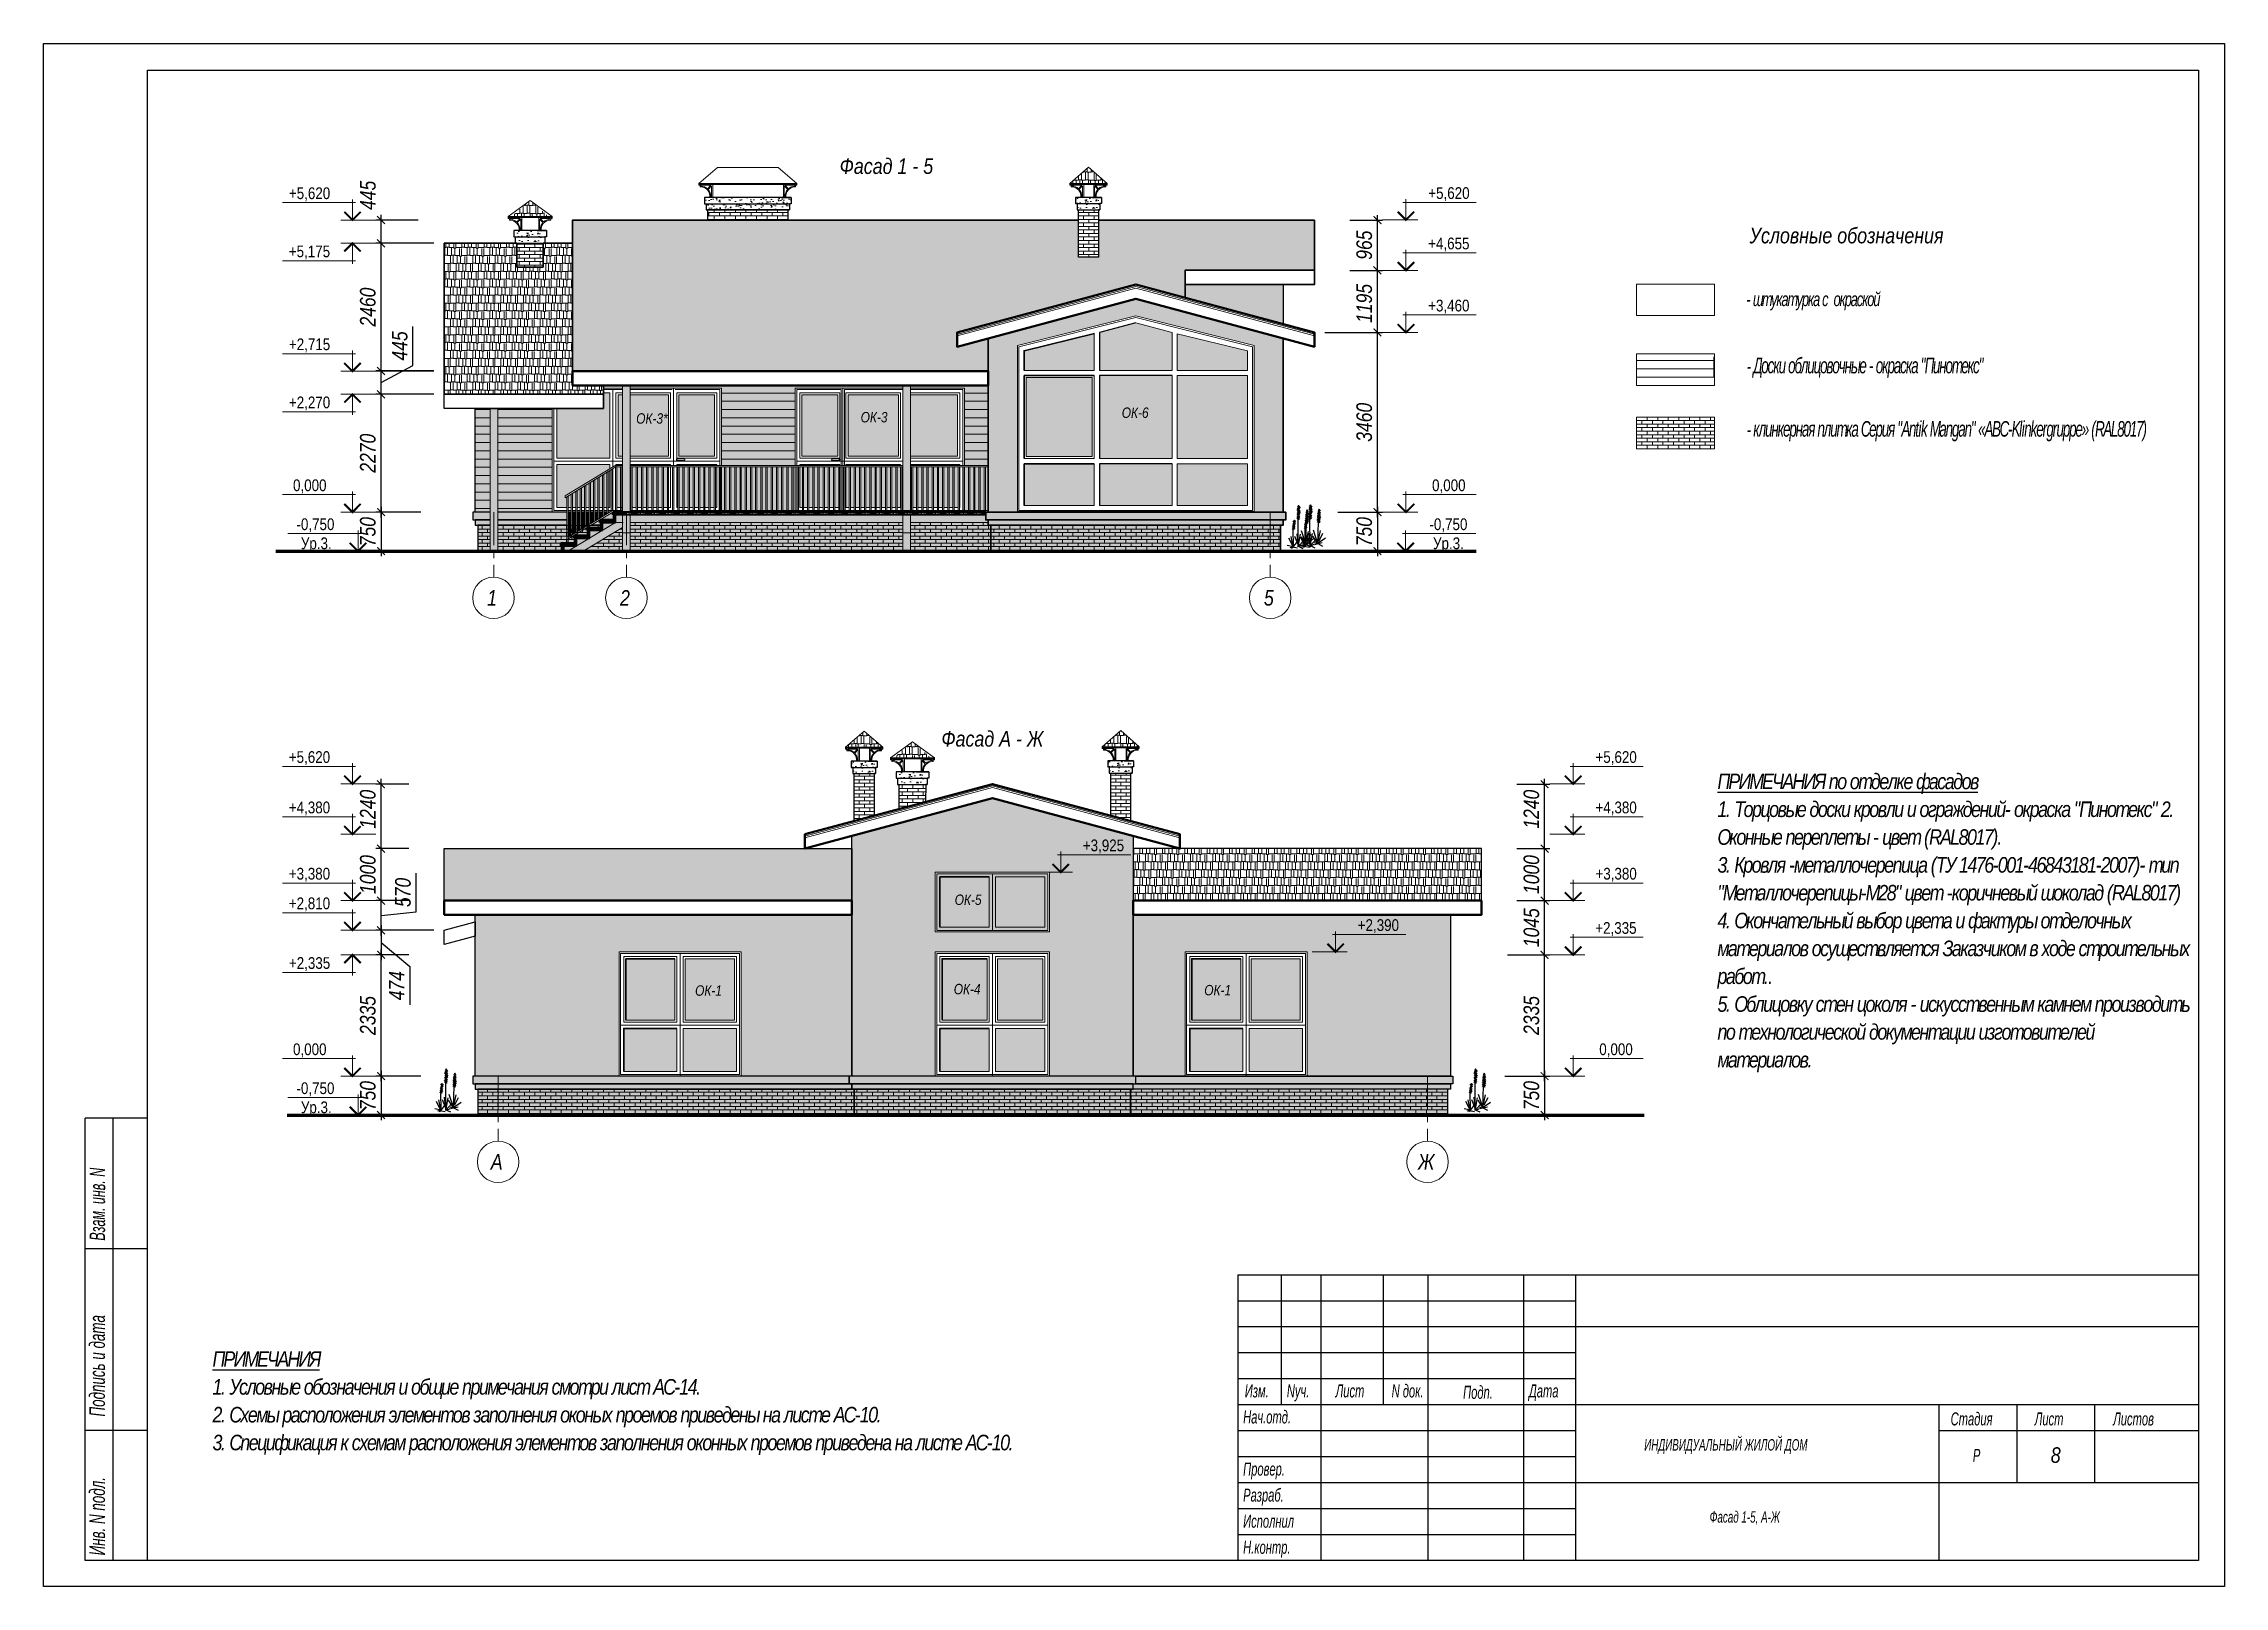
# Model space of a CAD drawing. Header units: millimetres. Extents: x 1582001 to 3303937, y 226471 to 491235.
# Drawn here: x 1582001 to 1624001, y 350655 to 380355 of the extents above; entities that cross this region are included whole.
import ezdxf
from ezdxf.enums import TextEntityAlignment as Align

# ---------------------------------------------------------------- set-up
doc = ezdxf.new("R2010")
doc.units = ezdxf.units.MM
doc.linetypes.add('CENTER', pattern=[50.8, 31.75, -6.35, 6.35, -6.35])
doc.layers.get('Defpoints').update_dxf_attribs({"color": 255, "lineweight": 30})
for name, color, linetype, lineweight in [('Интерьер - Лестница_Ном_пера__1', 7, 'Continuous', 13), ('Интерьер- Перегородка_Ном_пера__1', 7, 'Continuous', 13), ('Конструктивный - Несущий_Ном_пера__1', 7, 'Continuous', 13), ('Кровля', 232, 'Continuous', 25), ('Маркировка', 253, 'Continuous', 18), ('Надписи', 7, 'Continuous', 15), ('Оболочка - Крыша_Ном_пера__1', 7, 'Continuous', 13), ('Оси', 251, 'CENTER', 9), ('Отметки', 123, 'Continuous', 18), ('Размеры', 7, 'Continuous', 18), ('тонко', 200, 'Continuous', 13), ('Штриховки', 251, 'Continuous', 20)]:
    doc.layers.add(name, color=color, linetype=linetype, lineweight=lineweight)
doc.layers.add('Т-Подписи', color=7, linetype='Continuous')
doc.layers.add('Формуляр', color=138, linetype='Continuous')
doc.styles.add('-АР-', font='ARIALN.TTF', dxfattribs={"width": 0.98, "height": 300})
doc.styles.add('GOST 2.304', font='ARIALNI.TTF', dxfattribs={"width": 0.98, "height": 300})
doc.styles.add('style', font='ARIALNI.TTF', dxfattribs={"width": 0.98, "height": 300})
doc.styles.add('STYLE1', font='ARIALNI.TTF', dxfattribs={"height": 300})
doc.styles.add('стиль1', font='ARIALNI.TTF', dxfattribs={"width": 0.98, "height": 300})
doc.dimstyles.new('М100', dxfattribs={"dimtxt": 600, "dimasz": 150, "dimexe": 100, "dimexo": 200, "dimgap": 100, "dimtad": 1, "dimdec": 0, "dimtxsty": 'style', "dimblk": 'ARCHTICK', "dimcen": 150, "dimdle": 100, "dimclrt": 256, "dimadec": 0, "dimazin": 0, "dimtfac": 1, "dimtdec": 0, "dimtmove": 1, "dimatfit": 3, "dimldrblk": 'NONE', "dimfxl": 0, "dimarcsym": 0})
pattern_1 = [(0, (0, 96926.34), (323.85, 152.4), [76.2, -63.5, 88.9, -38.1, 114.3, -50.8]), (0, (76.2, 96932.69), (323.85, 152.4), [63.5, -241.3, 50.8, -76.2]), (0, (228.6, 96916.81), (323.85, 152.4), [38.1, -393.7]), (90, (0, 96926.34), (-107.95, 152.4), [146.05, -463.55]), (90, (76.2, 96926.34), (-107.95, 152.4), [142.875, -466.725]), (90, (139.7, 96926.34), (-107.95, 152.4), [133.35, -476.25]), (90, (228.6, 96916.81), (-107.95, 152.4), [146.05, -463.55]), (90, (266.7, 96916.81), (-107.95, 152.4), [146.05, -463.55]), (90, (381, 96926.34), (-107.95, 152.4), [139.7, -469.9])]
pattern_2 = [(0, (0, 96926.34), (0, 67.7418), []), (90, (0, 96926.34), (-101.6, 67.7418), [67.7418, -67.7418])]
pattern_3 = [(0, (0, 95769.66), (323.85, 152.4), [76.2, -63.5, 88.9, -38.1, 114.3, -50.8]), (0, (76.2, 95776.01), (323.85, 152.4), [63.5, -241.3, 50.8, -76.2]), (0, (228.6, 95760.14), (323.85, 152.4), [38.1, -393.7]), (90, (0, 95769.66), (-107.95, 152.4), [146.05, -463.55]), (90, (76.2, 95769.66), (-107.95, 152.4), [142.875, -466.725]), (90, (139.7, 95769.66), (-107.95, 152.4), [133.35, -476.25]), (90, (228.6, 95760.14), (-107.95, 152.4), [146.05, -463.55]), (90, (266.7, 95760.14), (-107.95, 152.4), [146.05, -463.55]), (90, (381, 95769.66), (-107.95, 152.4), [139.7, -469.9])]
pattern_4 = [(0, (0, 95769.66), (0, 67.7418), []), (90, (0, 95769.66), (-101.6, 67.7418), [67.7418, -67.7418])]
pattern_5 = [(0, (0, 96926.34), (4e-14, 158.75), [])]

msp = doc.modelspace()

# ---------------------------------------------------------------- texts
at = {"ltscale": 100, "style": 'GOST 2.304'}
for s, p in [('Фасад 1 - 5', (1597332.7, 377846)), ('Фасад А - Ж', (1599291.5, 366821.6))]:
    msp.add_text(s, height=300, dxfattribs=at).set_placement(p)
at = {"color": 0, "linetype": 'ByBlock', "insert": (1614237.7, 366302.4), "char_height": 300, "width": 9113.343, "attachment_point": 1, "line_spacing_factor": 1.071429, "style": 'STYLE1'}
msp.add_mtext('{\\T0.85;\\LПРИМЕЧАНИЯ по отделке фасадов\\P\\l\\C256;1. Торцовые доски кровли и ограждений- окраска "Пинотекс" 2. Оконные переплеты - цвет (RAL8017).\\P3. Кровля -металлочерепица (ТУ 1476-001-46843181-2007)- тип "Металлочерепицы-М28" цвет -коричневый шоколад (RAL8017)\\P4. Окончательный выбор цвета и фактуры отделочных материалов осуществляется Заказчиком в ходе строительных работ..\\P5. Облицовку стен цоколя - искусственным камнем производить по технологической документации изготовителей материалов.}', dxfattribs=at)
at = {"color": 135, "linetype": 'ByBlock', "insert": (1585253.1, 355181.8), "char_height": 300, "width": 18438.339, "attachment_point": 1, "line_spacing_factor": 1.071429, "style": 'STYLE1'}
msp.add_mtext('{\\T0.85;\\L\\C256;ПРИМЕЧАНИЯ\\P\\l1. Условные обозначения и общие примечания смотри лист АС-\\C2;14.\\C135;\\P2. Схемы расположения элементов заполнения оконых проемов приведены на листе \\C256;АС-10.\\C2;\\P\\C135;3. Спецификация к схемам расположения элементов заполнения оконных проемов приведена на листе \\C256;АС-10.}', dxfattribs=at)
at = {"layer": 'Маркировка', "color": 1, "style": 'стиль1'}
for s, p in [('ОК-3*', (1593717, 373139.2)), ('ОК-3', (1597995, 373163.3)), ('ОК-6', (1603023.5, 373249.8)), ('ОК-5', (1599806.3, 363873.5)), ('ОК-1', (1594806.5, 362125.4)), ('ОК-4', (1599788.5, 362153.7)), ('ОК-1', (1604612.8, 362133.2))]:
    msp.add_text(s, height=200, dxfattribs=at).set_placement(p, align=Align.MIDDLE_CENTER)
at = {"layer": 'Надписи', "color": 0, "ltscale": 100, "char_height": 300, "attachment_point": 4, "style": 'STYLE1'}
for s, insert, width in [('Условные обозначения', (1614855.8, 376658.1), 5400), ('{\\H0.8929x;\\Q1;\\W0.8;\\T0.85;\\C135;- штукатурка с  окраской }', (1614792.2, 375395), 8348.334), ('{\\H0.8929x;\\Q1;\\W0.8;\\T0.85;\\C135;- \\H1.12x;\\Q0;\\W0.75;Доски облицовочные - окраска "Пинотекс" }', (1614800.1, 374113.1), 8348.334), ('{\\H0.8929x;\\Q1;\\W0.8;\\T0.85;\\C135;- \\H1.12x;\\Q0;\\W0.75;клинкерная плитка Серия "Antik Mangan" «АВС-Klinkergruppe» (RAL8017)}', (1614800.1, 372893.4), 8348.334)]:
    msp.add_mtext(s, dxfattribs=dict(at, insert=insert, width=width))
at = {"layer": 'Оси', "linetype": 'Continuous', "ltscale": 100, "style": 'GOST 2.304'}
for s, p in [('1', (1590637.9, 369685.3)), ('2', (1593197.9, 369685.3)), ('5', (1605597.9, 369685.3)), ('А', (1590727.9, 358827.8)), ('Ж', (1608627.9, 358827.8))]:
    msp.add_text(s, height=297.2, dxfattribs=at).set_placement(p, align=Align.MIDDLE_CENTER)
at = {"layer": 'Т-Подписи', "color": 0, "ltscale": 2, "insert": (1620752.9, 353332.6), "char_height": 300, "width": 1500, "attachment_point": 2, "style": 'STYLE1'}
msp.add_mtext('8', dxfattribs=at)
at = {"layer": 'Формуляр', "linetype": 'Continuous', "style": 'STYLE1'}
for s, width, p in [('Взам. инв. N', 0.7, (1583184.9, 357310.4)), ('Подпись и дата', 0.75, (1583182.1, 353924.8)), ('Инв. N подл.', 0.75, (1583182.1, 351251.3))]:
    msp.add_text(s, height=300, rotation=90, dxfattribs=dict(at, width=width)).set_placement(p)
at = {"layer": 'Формуляр', "color": 0, "style": 'STYLE1', "width": 0.75}
for s, height, p in [('Изм.', 250, (1605135, 354293)), ('Nуч.', 250, (1605944.5, 354293)), ('Лист', 250, (1606884, 354293)), ('N док.', 250, (1607963.2, 354293)), ('Подп.', 250, (1609339.3, 354266)), ('Дата', 250, (1610607.5, 354293)), ('Нач.отд.', 250, (1605103.1, 353791.3)), ('Стадия', 250, (1618729.2, 353754.2)), ('Лист', 250, (1620348.1, 353754.2)), ('Листов', 250, (1621859.1, 353754.2)), ('ИНДИВИДУАЛЬНЫЙ ЖИЛОЙ ДОМ', 220, (1612828, 353269.9)), ('Р', 250, (1619156.8, 353052.1)), ('Провер.', 250, (1605103.1, 352788)), ('Разраб.', 250, (1605103.1, 352286.4)), ('Исполнил', 250, (1605103.1, 351784.7)), ('Фасад 1-5, А-Ж', 220, (1614087.3, 351881.5)), ('Н.контр.', 250, (1605103.1, 351283.1))]:
    msp.add_text(s, height=height, dxfattribs=at).set_placement(p)

# ---------------------------------------------------------------- blocks, each defined once
blk = doc.blocks.new('_ArchTick')
at = {"color": 0, "linetype": 'ByBlock', "const_width": 0.15}
blk.add_lwpolyline([(-0.5, -0.5), (0.5, 0.5)], dxfattribs=at)
blk = doc.blocks.new('*D482')
at = {"layer": 'Defpoints', "color": 0, "lineweight": -3, "transparency": 16777216}
for p in [(1588499, 373605), (1589714, 373605), (1589464, 371335)]:
    blk.add_point(p, dxfattribs=at)
at = {"layer": 'Размеры', "color": 0, "lineweight": -2, "transparency": 16777216}
for p, q in [((1589514, 373605), (1588399, 373605)), ((1588499, 371235), (1588499, 373705)), ((1589264, 371335), (1588399, 371335))]:
    blk.add_line(p, q, dxfattribs=at)
at = {"layer": 'Размеры', "color": 0, "lineweight": -2, "transparency": 16777216, "xscale": 150, "yscale": 150, "zscale": 150}
for p, rotation in [((1588499, 373605), 90), ((1588499, 371335), 270)]:
    blk.add_blockref('_ArchTick', p, dxfattribs=dict(at, rotation=rotation))
at = {"layer": 'Размеры', "transparency": 16777216, "insert": (1588246, 372470), "char_height": 300, "attachment_point": 5, "rotation": 90, "style": 'style'}
blk.add_mtext('2270', dxfattribs=at)
blk = doc.blocks.new('_None')
blk = doc.blocks.new('*D483')
at = {"layer": 'Defpoints', "color": 0, "lineweight": -3, "transparency": 16777216}
for p in [(1588499, 374051), (1589714, 374051), (1589714, 373606)]:
    blk.add_point(p, dxfattribs=at)
at = {"layer": 'Размеры', "color": 0, "lineweight": -2, "transparency": 16777216}
for p, q in [((1589112, 374159), (1589112, 374911)), ((1589514, 374051), (1588399, 374051)), ((1588499, 373828), (1589112, 374159)), ((1588499, 373506), (1588499, 374151)), ((1589514, 373606), (1588399, 373606))]:
    blk.add_line(p, q, dxfattribs=at)
at = {"layer": 'Размеры', "color": 0, "lineweight": -2, "transparency": 16777216, "xscale": 150, "yscale": 150, "zscale": 150}
for p, rotation in [((1588499, 374051), 90), ((1588499, 373606), 270)]:
    blk.add_blockref('_ArchTick', p, dxfattribs=dict(at, rotation=rotation))
at = {"layer": 'Размеры', "transparency": 16777216, "insert": (1588860, 374535), "char_height": 300, "attachment_point": 5, "rotation": 90, "style": 'style'}
blk.add_mtext('445', dxfattribs=at)
blk = doc.blocks.new('OTMETKA')
at = {"color": 0, "linetype": 'Continuous', "lineweight": -2}
for p, q in [((9, 0), (0, 0)), ((0, 0), (6, 0)), ((24, 4.5), (5.2, 4.5)), ((6, 5.3), (6, 0))]:
    blk.add_line(p, q, dxfattribs=at)
at = {"color": 0, "linetype": 'Continuous', "lineweight": -2, "const_width": 0.5}
blk.add_lwpolyline([(3.88, 2.12), (6, 0), (8.12, 2.12)], dxfattribs=at)
at = {"color": 0, "linetype": 'Continuous', "lineweight": -2, "style": '-АР-', "flags": 8}
blk.add_attdef('OTMETKA', text='', height=3, dxfattribs=at).set_placement((17, 4.5), align=Align.BOTTOM_CENTER)
blk.add_attdef('FLOOR', text='', height=3, dxfattribs=at).set_placement((17, 3.5), align=Align.TOP_CENTER)
blk = doc.blocks.new('*U9')
at = {"color": 0, "linetype": 'Continuous', "lineweight": -2}
for p, q in [((0, 0), (6, 0)), ((6, -5.3), (6, 0)), ((9, 0), (0, 0)), ((24, -4.5), (5.2, -4.5))]:
    blk.add_line(p, q, dxfattribs=at)
at = {"color": 0, "linetype": 'Continuous', "lineweight": -2, "const_width": 0.5}
blk.add_lwpolyline([(3.88, -2.12), (6, 0), (8.12, -2.12)], dxfattribs=at)
at = {"color": 0, "linetype": 'Continuous', "lineweight": -2, "style": '-АР-', "flags": 8}
blk.add_attdef('OTMETKA', text='', height=3, rotation=360, dxfattribs=at).set_placement((17.03, -4.5), align=Align.BOTTOM_CENTER)
blk.add_attdef('FLOOR', text='', height=3, rotation=360, dxfattribs=at).set_placement((17, -5.5), align=Align.TOP_CENTER)
blk = doc.blocks.new('*D484')
at = {"layer": 'Defpoints', "color": 0, "lineweight": -3, "transparency": 16777216}
for p in [(1589464, 371335), (1588499, 370585), (1589464, 370585)]:
    blk.add_point(p, dxfattribs=at)
at = {"layer": 'Размеры', "color": 0, "lineweight": -2, "transparency": 16777216}
for p, q in [((1589264, 371335), (1588399, 371335)), ((1588499, 371435), (1588499, 370485)), ((1589264, 370585), (1588399, 370585))]:
    blk.add_line(p, q, dxfattribs=at)
at = {"layer": 'Размеры', "color": 0, "lineweight": -2, "transparency": 16777216, "xscale": 150, "yscale": 150, "zscale": 150}
for p, rotation in [((1588499, 371335), 90), ((1588499, 370585), 270)]:
    blk.add_blockref('_ArchTick', p, dxfattribs=dict(at, rotation=rotation))
at = {"layer": 'Размеры', "transparency": 16777216, "insert": (1588246, 370960), "char_height": 300, "attachment_point": 5, "rotation": 90, "style": 'style'}
blk.add_mtext('750', dxfattribs=at)
blk = doc.blocks.new('*U5')
at = {"color": 0, "linetype": 'Continuous', "lineweight": -2}
for p, q in [((9, 0), (0, 0)), ((0, 0), (6, 0)), ((24, 4.5), (5.2, 4.5)), ((6, 5.3), (6, 0))]:
    blk.add_line(p, q, dxfattribs=at)
at = {"color": 0, "linetype": 'Continuous', "lineweight": -2, "const_width": 0.5}
blk.add_lwpolyline([(3.88, 2.12), (6, 0), (8.12, 2.12)], dxfattribs=at)
at = {"color": 0, "linetype": 'Continuous', "lineweight": -2, "style": '-АР-', "flags": 8}
blk.add_attdef('OTMETKA', text='', height=3, dxfattribs=at).set_placement((17.03, 4.5), align=Align.BOTTOM_CENTER)
blk.add_attdef('FLOOR', text='', height=3, dxfattribs=at).set_placement((17, 3.5), align=Align.TOP_CENTER)
blk = doc.blocks.new('*U10')
at = {"color": 0, "linetype": 'Continuous', "lineweight": -2}
for p, q in [((9, 0), (0, 0)), ((0, 0), (6, 0)), ((24, 4.5), (5.2, 4.5)), ((6, 5.3), (6, 0))]:
    blk.add_line(p, q, dxfattribs=at)
at = {"color": 0, "linetype": 'Continuous', "lineweight": -2, "const_width": 0.5}
blk.add_lwpolyline([(3.88, 2.12), (6, 0), (8.12, 2.12)], dxfattribs=at)
at = {"color": 0, "linetype": 'Continuous', "lineweight": -2, "style": '-АР-', "flags": 8}
blk.add_attdef('OTMETKA', text='', height=3, dxfattribs=at).set_placement((17.03, 4.5), align=Align.BOTTOM_CENTER)
blk.add_attdef('FLOOR', text='', height=3, dxfattribs=at).set_placement((17, 3.5), align=Align.TOP_CENTER)
blk = doc.blocks.new('*D485')
at = {"layer": 'Defpoints', "color": 0, "lineweight": -3, "transparency": 16777216}
for p in [(1588499, 376513), (1589714, 376513), (1589712, 374053)]:
    blk.add_point(p, dxfattribs=at)
at = {"layer": 'Размеры', "color": 0, "lineweight": -2, "transparency": 16777216}
for p, q in [((1589514, 376513), (1588399, 376513)), ((1588499, 373953), (1588499, 376613)), ((1589512, 374053), (1588399, 374053))]:
    blk.add_line(p, q, dxfattribs=at)
at = {"layer": 'Размеры', "color": 0, "lineweight": -2, "transparency": 16777216, "xscale": 150, "yscale": 150, "zscale": 150}
for p, rotation in [((1588499, 376513), 90), ((1588499, 374053), 270)]:
    blk.add_blockref('_ArchTick', p, dxfattribs=dict(at, rotation=rotation))
at = {"layer": 'Размеры', "transparency": 16777216, "insert": (1588246, 375283), "char_height": 300, "attachment_point": 5, "rotation": 90, "style": 'style'}
blk.add_mtext('2460', dxfattribs=at)
blk = doc.blocks.new('*D486')
at = {"layer": 'Defpoints', "color": 0, "lineweight": -3, "transparency": 16777216}
for p in [(1606474, 374795), (1607689, 374795), (1606724, 371335)]:
    blk.add_point(p, dxfattribs=at)
at = {"layer": 'Размеры', "color": 0, "lineweight": -2, "transparency": 16777216}
for p, q in [((1606674, 374795), (1607789, 374795)), ((1607689, 371235), (1607689, 374895)), ((1606924, 371335), (1607789, 371335))]:
    blk.add_line(p, q, dxfattribs=at)
at = {"layer": 'Размеры', "color": 0, "lineweight": -2, "transparency": 16777216, "xscale": 150, "yscale": 150, "zscale": 150}
for p, rotation in [((1607689, 374795), 90), ((1607689, 371335), 270)]:
    blk.add_blockref('_ArchTick', p, dxfattribs=dict(at, rotation=rotation))
at = {"layer": 'Размеры', "transparency": 16777216, "insert": (1607436, 373065), "char_height": 300, "attachment_point": 5, "rotation": 90, "style": 'style'}
blk.add_mtext('3460', dxfattribs=at)
blk = doc.blocks.new('*D487')
at = {"layer": 'Defpoints', "color": 0, "lineweight": -3, "transparency": 16777216}
for p in [(1606724, 371335), (1606724, 370585), (1607689, 370585)]:
    blk.add_point(p, dxfattribs=at)
at = {"layer": 'Размеры', "color": 0, "lineweight": -2, "transparency": 16777216}
for p, q in [((1606924, 371335), (1607789, 371335)), ((1607689, 371435), (1607689, 370485)), ((1606924, 370585), (1607789, 370585))]:
    blk.add_line(p, q, dxfattribs=at)
at = {"layer": 'Размеры', "color": 0, "lineweight": -2, "transparency": 16777216, "xscale": 150, "yscale": 150, "zscale": 150}
for p, rotation in [((1607689, 371335), 90), ((1607689, 370585), 270)]:
    blk.add_blockref('_ArchTick', p, dxfattribs=dict(at, rotation=rotation))
at = {"layer": 'Размеры', "transparency": 16777216, "insert": (1607436, 370960), "char_height": 300, "attachment_point": 5, "rotation": 90, "style": 'style'}
blk.add_mtext('750', dxfattribs=at)
blk = doc.blocks.new('*D488')
at = {"layer": 'Defpoints', "color": 0, "lineweight": -3, "transparency": 16777216}
for p in [(1588499, 376958), (1589414, 376958), (1589714, 376513)]:
    blk.add_point(p, dxfattribs=at)
at = {"layer": 'Размеры', "color": 0, "lineweight": -2, "transparency": 16777216}
for p, q in [((1589214, 376958), (1588399, 376958)), ((1588499, 376413), (1588499, 377058)), ((1589514, 376513), (1588399, 376513))]:
    blk.add_line(p, q, dxfattribs=at)
at = {"layer": 'Размеры', "color": 0, "lineweight": -2, "transparency": 16777216, "xscale": 150, "yscale": 150, "zscale": 150}
for p, rotation in [((1588499, 376958), 90), ((1588499, 376513), 270)]:
    blk.add_blockref('_ArchTick', p, dxfattribs=dict(at, rotation=rotation))
at = {"layer": 'Размеры', "transparency": 16777216, "insert": (1588247, 377434), "char_height": 300, "attachment_point": 5, "rotation": 90, "style": 'style'}
blk.add_mtext('445', dxfattribs=at)
blk = doc.blocks.new('*D489')
at = {"layer": 'Defpoints', "color": 0, "lineweight": -3, "transparency": 16777216}
for p in [(1606955, 375990), (1607689, 375990), (1606474, 374795)]:
    blk.add_point(p, dxfattribs=at)
at = {"layer": 'Размеры', "color": 0, "lineweight": -2, "transparency": 16777216}
for p, q in [((1607155, 375990), (1607789, 375990)), ((1607689, 374695), (1607689, 376090)), ((1606674, 374795), (1607789, 374795))]:
    blk.add_line(p, q, dxfattribs=at)
at = {"layer": 'Размеры', "color": 0, "lineweight": -2, "transparency": 16777216, "xscale": 150, "yscale": 150, "zscale": 150}
for p, rotation in [((1607689, 375990), 90), ((1607689, 374795), 270)]:
    blk.add_blockref('_ArchTick', p, dxfattribs=dict(at, rotation=rotation))
at = {"layer": 'Размеры', "transparency": 16777216, "insert": (1607436, 375353), "char_height": 300, "attachment_point": 5, "rotation": 90, "style": 'style'}
blk.add_mtext('1195', dxfattribs=at)
blk = doc.blocks.new('*D490')
at = {"layer": 'Defpoints', "color": 0, "lineweight": -3, "transparency": 16777216}
for p in [(1606955, 376955), (1607689, 376955), (1606955, 375990)]:
    blk.add_point(p, dxfattribs=at)
at = {"layer": 'Размеры', "color": 0, "lineweight": -2, "transparency": 16777216}
for p, q in [((1607155, 376955), (1607789, 376955)), ((1607689, 375890), (1607689, 377055)), ((1607155, 375990), (1607789, 375990))]:
    blk.add_line(p, q, dxfattribs=at)
at = {"layer": 'Размеры', "color": 0, "lineweight": -2, "transparency": 16777216, "xscale": 150, "yscale": 150, "zscale": 150}
for p, rotation in [((1607689, 376955), 90), ((1607689, 375990), 270)]:
    blk.add_blockref('_ArchTick', p, dxfattribs=dict(at, rotation=rotation))
at = {"layer": 'Размеры', "transparency": 16777216, "insert": (1607436, 376475), "char_height": 300, "attachment_point": 5, "rotation": 90, "style": 'style'}
blk.add_mtext('965', dxfattribs=at)
blk = doc.blocks.new('*D472')
at = {"layer": 'Defpoints', "color": 0, "lineweight": -3, "transparency": 16777216}
for p in [(1588499, 362813), (1589234, 362813), (1589464, 360478)]:
    blk.add_point(p, dxfattribs=at)
at = {"layer": 'Размеры', "color": 0, "lineweight": -2, "transparency": 16777216}
for p, q in [((1588499, 360378), (1588499, 362913)), ((1589034, 362813), (1588399, 362813)), ((1589264, 360478), (1588399, 360478))]:
    blk.add_line(p, q, dxfattribs=at)
at = {"layer": 'Размеры', "color": 0, "lineweight": -2, "transparency": 16777216, "xscale": 150, "yscale": 150, "zscale": 150}
for p, rotation in [((1588499, 362813), 90), ((1588499, 360478), 270)]:
    blk.add_blockref('_ArchTick', p, dxfattribs=dict(at, rotation=rotation))
at = {"layer": 'Размеры', "transparency": 16777216, "insert": (1588246, 361645), "char_height": 300, "attachment_point": 5, "rotation": 90, "style": 'style'}
blk.add_mtext('2335', dxfattribs=at)
blk = doc.blocks.new('*D473')
at = {"layer": 'Defpoints', "color": 0, "lineweight": -3, "transparency": 16777216}
for p in [(1589464, 360478), (1588499, 359728), (1589464, 359728)]:
    blk.add_point(p, dxfattribs=at)
at = {"layer": 'Размеры', "color": 0, "lineweight": -2, "transparency": 16777216}
for p, q in [((1589264, 360478), (1588399, 360478)), ((1588499, 360578), (1588499, 359628)), ((1589264, 359728), (1588399, 359728))]:
    blk.add_line(p, q, dxfattribs=at)
at = {"layer": 'Размеры', "color": 0, "lineweight": -2, "transparency": 16777216, "xscale": 150, "yscale": 150, "zscale": 150}
for p, rotation in [((1588499, 360478), 90), ((1588499, 359728), 270)]:
    blk.add_blockref('_ArchTick', p, dxfattribs=dict(at, rotation=rotation))
at = {"layer": 'Размеры', "transparency": 16777216, "insert": (1588246, 360103), "char_height": 300, "attachment_point": 5, "rotation": 90, "style": 'style'}
blk.add_mtext('750', dxfattribs=at)
blk = doc.blocks.new('*U644')
at = {"color": 0, "linetype": 'Continuous', "lineweight": -2}
for p, q in [((9, 0), (0, 0)), ((0, 0), (6, 0)), ((24, 4.5), (5.2, 4.5)), ((6, 5.3), (6, 0))]:
    blk.add_line(p, q, dxfattribs=at)
at = {"color": 0, "linetype": 'Continuous', "lineweight": -2, "const_width": 0.5}
blk.add_lwpolyline([(3.88, 2.12), (6, 0), (8.12, 2.12)], dxfattribs=at)
at = {"color": 0, "linetype": 'Continuous', "lineweight": -2, "style": '-АР-', "flags": 8}
blk.add_attdef('OTMETKA', text='', height=3, dxfattribs=at).set_placement((17.03, 4.5), align=Align.BOTTOM_CENTER)
blk.add_attdef('FLOOR', text='', height=3, dxfattribs=at).set_placement((17, 3.5), align=Align.TOP_CENTER)
blk = doc.blocks.new('*D474')
at = {"layer": 'Defpoints', "color": 0, "lineweight": -3, "transparency": 16777216}
for p in [(1609994, 362813), (1610909, 362813), (1609944, 360478)]:
    blk.add_point(p, dxfattribs=at)
at = {"layer": 'Размеры', "color": 0, "lineweight": -2, "transparency": 16777216}
for p, q in [((1610909, 360378), (1610909, 362913)), ((1610194, 362813), (1611009, 362813)), ((1610144, 360478), (1611009, 360478))]:
    blk.add_line(p, q, dxfattribs=at)
at = {"layer": 'Размеры', "color": 0, "lineweight": -2, "transparency": 16777216, "xscale": 150, "yscale": 150, "zscale": 150}
for p, rotation in [((1610909, 362813), 90), ((1610909, 360478), 270)]:
    blk.add_blockref('_ArchTick', p, dxfattribs=dict(at, rotation=rotation))
at = {"layer": 'Размеры', "transparency": 16777216, "insert": (1610656, 361645), "char_height": 300, "attachment_point": 5, "rotation": 90, "style": 'style'}
blk.add_mtext('2335', dxfattribs=at)
blk = doc.blocks.new('*D475')
at = {"layer": 'Defpoints', "color": 0, "lineweight": -3, "transparency": 16777216}
for p in [(1609944, 360478), (1609944, 359728), (1610909, 359728)]:
    blk.add_point(p, dxfattribs=at)
at = {"layer": 'Размеры', "color": 0, "lineweight": -2, "transparency": 16777216}
for p, q in [((1610144, 360478), (1611009, 360478)), ((1610909, 360578), (1610909, 359628)), ((1610144, 359728), (1611009, 359728))]:
    blk.add_line(p, q, dxfattribs=at)
at = {"layer": 'Размеры', "color": 0, "lineweight": -2, "transparency": 16777216, "xscale": 150, "yscale": 150, "zscale": 150}
for p, rotation in [((1610909, 360478), 90), ((1610909, 359728), 270)]:
    blk.add_blockref('_ArchTick', p, dxfattribs=dict(at, rotation=rotation))
at = {"layer": 'Размеры', "transparency": 16777216, "insert": (1610656, 360103), "char_height": 300, "attachment_point": 5, "rotation": 90, "style": 'style'}
blk.add_mtext('750', dxfattribs=at)
blk = doc.blocks.new('*U29')
at = {"color": 0, "linetype": 'Continuous', "lineweight": -2}
for p, q in [((9, 0), (0, 0)), ((0, 0), (6, 0)), ((24, 4.5), (5.2, 4.5)), ((6, 5.3), (6, 0))]:
    blk.add_line(p, q, dxfattribs=at)
at = {"color": 0, "linetype": 'Continuous', "lineweight": -2, "const_width": 0.5}
blk.add_lwpolyline([(3.88, 2.12), (6, 0), (8.12, 2.12)], dxfattribs=at)
at = {"color": 0, "linetype": 'Continuous', "lineweight": -2, "style": '-АР-', "flags": 8}
blk.add_attdef('OTMETKA', text='', height=3, dxfattribs=at).set_placement((17.03, 4.5), align=Align.BOTTOM_CENTER)
blk.add_attdef('FLOOR', text='', height=3, dxfattribs=at).set_placement((17, 3.5), align=Align.TOP_CENTER)
blk = doc.blocks.new('*D476')
at = {"layer": 'Defpoints', "color": 0, "lineweight": -3, "transparency": 16777216}
for p in [(1588499, 363857), (1589234, 363857), (1589714, 363287)]:
    blk.add_point(p, dxfattribs=at)
at = {"layer": 'Размеры', "color": 0, "lineweight": -2, "transparency": 16777216}
for p, q in [((1589175, 363643), (1589175, 364384)), ((1589034, 363857), (1588399, 363857)), ((1588499, 363187), (1588499, 363957)), ((1588499, 363572), (1589175, 363643)), ((1589514, 363287), (1588399, 363287))]:
    blk.add_line(p, q, dxfattribs=at)
at = {"layer": 'Размеры', "color": 0, "lineweight": -2, "transparency": 16777216, "xscale": 150, "yscale": 150, "zscale": 150}
for p, rotation in [((1588499, 363857), 90), ((1588499, 363287), 270)]:
    blk.add_blockref('_ArchTick', p, dxfattribs=dict(at, rotation=rotation))
at = {"layer": 'Размеры', "transparency": 16777216, "insert": (1588922, 364014), "char_height": 300, "attachment_point": 5, "rotation": 90, "style": 'style'}
blk.add_mtext('570', dxfattribs=at)
blk = doc.blocks.new('*D477')
at = {"layer": 'Defpoints', "color": 0, "lineweight": -3, "transparency": 16777216}
for p in [(1588499, 364857), (1589234, 364857), (1589234, 363857)]:
    blk.add_point(p, dxfattribs=at)
at = {"layer": 'Размеры', "color": 0, "lineweight": -2, "transparency": 16777216}
for p, q in [((1589034, 364857), (1588399, 364857)), ((1588499, 363757), (1588499, 364957)), ((1589034, 363857), (1588399, 363857))]:
    blk.add_line(p, q, dxfattribs=at)
at = {"layer": 'Размеры', "color": 0, "lineweight": -2, "transparency": 16777216, "xscale": 150, "yscale": 150, "zscale": 150}
for p, rotation in [((1588499, 364857), 90), ((1588499, 363857), 270)]:
    blk.add_blockref('_ArchTick', p, dxfattribs=dict(at, rotation=rotation))
at = {"layer": 'Размеры', "transparency": 16777216, "insert": (1588246, 364358), "char_height": 300, "attachment_point": 5, "rotation": 90, "style": 'style'}
blk.add_mtext('1000', dxfattribs=at)
blk = doc.blocks.new('*D478')
at = {"layer": 'Defpoints', "color": 0, "lineweight": -3, "transparency": 16777216}
for p in [(1588499, 366098), (1589234, 366098), (1589234, 364858)]:
    blk.add_point(p, dxfattribs=at)
at = {"layer": 'Размеры', "color": 0, "lineweight": -2, "transparency": 16777216}
for p, q in [((1589034, 366098), (1588399, 366098)), ((1588499, 364758), (1588499, 366198)), ((1589034, 364858), (1588399, 364858))]:
    blk.add_line(p, q, dxfattribs=at)
at = {"layer": 'Размеры', "color": 0, "lineweight": -2, "transparency": 16777216, "xscale": 150, "yscale": 150, "zscale": 150}
for p, rotation in [((1588499, 366098), 90), ((1588499, 364858), 270)]:
    blk.add_blockref('_ArchTick', p, dxfattribs=dict(at, rotation=rotation))
at = {"layer": 'Размеры', "transparency": 16777216, "insert": (1588246, 365616), "char_height": 300, "attachment_point": 5, "rotation": 90, "style": 'style'}
blk.add_mtext('1240', dxfattribs=at)
blk = doc.blocks.new('*D479')
at = {"layer": 'Defpoints', "color": 0, "lineweight": -3, "transparency": 16777216}
for p in [(1589714, 363287), (1588499, 362813), (1589234, 362813)]:
    blk.add_point(p, dxfattribs=at)
at = {"layer": 'Размеры', "color": 0, "lineweight": -2, "transparency": 16777216}
for p, q in [((1588499, 363387), (1588499, 362713)), ((1589514, 363287), (1588399, 363287)), ((1588499, 363050), (1589051, 362590)), ((1589034, 362813), (1588399, 362813)), ((1589051, 362590), (1589051, 361848))]:
    blk.add_line(p, q, dxfattribs=at)
at = {"layer": 'Размеры', "color": 0, "lineweight": -2, "transparency": 16777216, "xscale": 150, "yscale": 150, "zscale": 150}
for p, rotation in [((1588499, 363287), 90), ((1588499, 362813), 270)]:
    blk.add_blockref('_ArchTick', p, dxfattribs=dict(at, rotation=rotation))
at = {"layer": 'Размеры', "transparency": 16777216, "insert": (1588801, 362219), "char_height": 300, "attachment_point": 5, "rotation": 90, "style": 'style'}
blk.add_mtext('474', dxfattribs=at)
blk = doc.blocks.new('*D480')
at = {"layer": 'Defpoints', "color": 0, "lineweight": -3, "transparency": 16777216}
for p in [(1610175, 363858), (1610909, 363858), (1610175, 362813)]:
    blk.add_point(p, dxfattribs=at)
at = {"layer": 'Размеры', "color": 0, "lineweight": -2, "transparency": 16777216}
for p, q in [((1610375, 363858), (1611009, 363858)), ((1610909, 362713), (1610909, 363958)), ((1610375, 362813), (1611009, 362813))]:
    blk.add_line(p, q, dxfattribs=at)
at = {"layer": 'Размеры', "color": 0, "lineweight": -2, "transparency": 16777216, "xscale": 150, "yscale": 150, "zscale": 150}
for p, rotation in [((1610909, 363858), 90), ((1610909, 362813), 270)]:
    blk.add_blockref('_ArchTick', p, dxfattribs=dict(at, rotation=rotation))
at = {"layer": 'Размеры', "transparency": 16777216, "insert": (1610656, 363335), "char_height": 300, "attachment_point": 5, "rotation": 90, "style": 'style'}
blk.add_mtext('1045', dxfattribs=at)
blk = doc.blocks.new('*D481')
at = {"layer": 'Defpoints', "color": 0, "lineweight": -3, "transparency": 16777216}
for p in [(1610175, 364857), (1610909, 364857), (1610175, 363857)]:
    blk.add_point(p, dxfattribs=at)
at = {"layer": 'Размеры', "color": 0, "lineweight": -2, "transparency": 16777216}
for p, q in [((1610375, 364857), (1611009, 364857)), ((1610909, 363757), (1610909, 364957)), ((1610375, 363857), (1611009, 363857))]:
    blk.add_line(p, q, dxfattribs=at)
at = {"layer": 'Размеры', "color": 0, "lineweight": -2, "transparency": 16777216, "xscale": 150, "yscale": 150, "zscale": 150}
for p, rotation in [((1610909, 364857), 90), ((1610909, 363857), 270)]:
    blk.add_blockref('_ArchTick', p, dxfattribs=dict(at, rotation=rotation))
at = {"layer": 'Размеры', "transparency": 16777216, "insert": (1610656, 364358), "char_height": 300, "attachment_point": 5, "rotation": 90, "style": 'style'}
blk.add_mtext('1000', dxfattribs=at)
blk = doc.blocks.new('*D471')
at = {"layer": 'Defpoints', "color": 0, "lineweight": -3, "transparency": 16777216}
for p in [(1610175, 366098), (1610909, 366098), (1610175, 364858)]:
    blk.add_point(p, dxfattribs=at)
at = {"layer": 'Размеры', "color": 0, "lineweight": -2, "transparency": 16777216}
for p, q in [((1610375, 366098), (1611009, 366098)), ((1610909, 364758), (1610909, 366198)), ((1610375, 364858), (1611009, 364858))]:
    blk.add_line(p, q, dxfattribs=at)
at = {"layer": 'Размеры', "color": 0, "lineweight": -2, "transparency": 16777216, "xscale": 150, "yscale": 150, "zscale": 150}
for p, rotation in [((1610909, 366098), 90), ((1610909, 364858), 270)]:
    blk.add_blockref('_ArchTick', p, dxfattribs=dict(at, rotation=rotation))
at = {"layer": 'Размеры', "transparency": 16777216, "insert": (1610656, 365616), "char_height": 300, "attachment_point": 5, "rotation": 90, "style": 'style'}
blk.add_mtext('1240', dxfattribs=at)
blk = doc.blocks.new('z_04')
at = {"color": 191, "linetype": 'Continuous'}
for p, q in [((3, 415), (38, 464)), ((13, 392), (39, 436)), ((38, 464), (60, 428)), ((39, 436), (62, 395)), ((-162, 210), (-120, 267)), ((-159, 177), (-119, 236)), ((-157, 302), (-126, 347)), ((-157, 240), (-125, 295)), ((-156, 278), (-126, 320)), ((-155, 340), (-131, 380)), ((-151, 135), (-120, 204)), ((-144, 108), (-116, 167)), ((-131, 380), (-108, 346)), ((-126, 347), (-103, 316)), ((-126, 320), (-97, 283)), ((-125, 295), (-95, 253)), ((-120, 267), (-93, 229)), ((-120, 204), (-88, 160)), ((-119, 236), (-92, 201)), ((-116, 167), (-91, 120)), ((0, 326), (42, 384)), ((6, 302), (41, 358)), ((7, 363), (47, 406)), ((13, 247), (43, 298)), ((14, 213), (42, 273)), ((15, 284), (42, 323)), ((20, 185), (48, 238)), ((41, 358), (64, 326)), ((42, 384), (63, 365)), ((42, 323), (73, 287)), ((42, 273), (74, 234)), ((43, 298), (66, 270)), ((47, 406), (71, 368)), ((48, 238), (70, 198)), ((89, 150), (119, 181)), ((95, 112), (119, 157)), ((102, 83), (128, 124)), ((103, 17), (139, 69)), ((105, 50), (133, 101)), ((116, -7), (140, 40)), ((119, 181), (148, 151)), ((119, 157), (138, 122)), ((128, 124), (149, 102)), ((133, 101), (154, 72)), ((139, 69), (153, 38)), ((140, 40), (159, -2))]:
    blk.add_line(p, q, dxfattribs=at)
at = {"color": 3, "linetype": 'Continuous'}
for p, q in [((-104, -295), (-118, 139)), ((44, -336), (47, 218)), ((136, -345), (140, 27)), ((-92, -282), (-253, -173)), ((-129, -228), (-202, -86)), ((-104, -283), (-195, -331)), ((-109, -283), (-190, -265)), ((-105, -277), (-153, -35)), ((-107, -290), (-19, -27)), ((-107, -289), (-10, -139)), ((-91, -289), (-38, -272)), ((-86, -292), (-43, -307)), ((39, -323), (-67, -208)), ((30, -328), (-44, -363)), ((31, -328), (-36, -295)), ((38, -303), (-1, -91)), ((32, -322), (109, -134)), ((44, -295), (67, -80)), ((125, -340), (56, -353)), ((128, -322), (70, -249)), ((131, -342), (177, -362)), ((137, -331), (256, -307)), ((137, -331), (207, -351)), ((138, -339), (223, -165)), ((143, -329), (178, -134))]:
    blk.add_line(p, q, dxfattribs=at)

# ---------------------------------------------------------------- dimensions: what is measured, and where the dimension line sits
at = {"layer": 'Размеры'}
for base, p1, p2, override, picture, middle in [((1588499.3, 376957.8), (1589714.2, 376512.8), (1589414.2, 376957.8), {"dimtxt": 200, "dimlfac": 1, "dimtxsty": 'style', "dimblk1": 'ArchTick', "dimblk2": 'ArchTick', "dimsah": 1, "dimtolj": 0}, '*D488', (1588499.3, 377434.3)), ((1607689.1, 376955.2), (1606954.6, 375990.2), (1606954.6, 376955.2), {"dimtxt": 250, "dimlfac": 1, "dimtxsty": 'style', "dimblk1": 'ArchTick', "dimblk2": 'ArchTick', "dimsah": 1, "dimtolj": 0}, '*D490', (1607689.1, 376475.2)), ((1607689.1, 375990.2), (1606474.2, 374795.3), (1606954.6, 375990.2), {"dimtxt": 250}, '*D489', (1607689.1, 375352.7)), ((1588499.3, 374050.6), (1589714.2, 373605.6), (1589714.2, 374050.6), {"dimtxt": 200}, '*D483', (1589112.1, 374259)), ((1588499.3, 370585.2), (1589464.2, 371335.2), (1589464.2, 370585.2), {"dimtxt": 200, "dimlfac": 1, "dimtxsty": 'style', "dimblk1": 'ArchTick', "dimblk2": 'ArchTick', "dimsah": 1, "dimtolj": 0}, '*D484', (1588499.3, 370960.2)), ((1607689.1, 370585.2), (1606724.2, 371335.2), (1606724.2, 370585.2), {"dimtxt": 200}, '*D487', (1607689.1, 370960.2)), ((1588499.3, 366097.6), (1589233.8, 364857.6), (1589233.8, 366097.6), {"dimtxt": 250}, '*D478', (1588499.3, 365615.8)), ((1610909.1, 366097.6), (1610174.6, 364857.6), (1610174.6, 366097.6), {"dimtxt": 250, "dimlfac": 1, "dimtxsty": 'style', "dimblk1": 'ArchTick', "dimblk2": 'ArchTick', "dimsah": 1, "dimtolj": 0}, '*D471', (1610909.1, 365615.8)), ((1588499.3, 364857.4), (1589233.8, 363857.4), (1589233.8, 364857.4), {"dimtxt": 250}, '*D477', (1588499.3, 364358.4)), ((1610909.1, 364857.4), (1610174.6, 363857.4), (1610174.6, 364857.4), {"dimtxt": 250}, '*D481', (1610909.1, 364358.4)), ((1588499.3, 363856.8), (1589714.2, 363287), (1589233.8, 363856.8), {"dimtxt": 250}, '*D476', (1589175.4, 363742.8)), ((1610909.1, 363857.8), (1610174.6, 362812.8), (1610174.6, 363857.8), {"dimtxt": 250, "dimlfac": 1, "dimtxsty": 'style', "dimblk1": 'ArchTick', "dimblk2": 'ArchTick', "dimsah": 1, "dimtolj": 0}, '*D480', (1610909.1, 363335.3)), ((1588499.3, 362812.8), (1589714.2, 363287), (1589233.8, 362812.8), {"dimtxt": 250, "dimlfac": 1, "dimtxsty": 'style', "dimblk1": 'ArchTick', "dimblk2": 'ArchTick', "dimsah": 1, "dimtolj": 0}, '*D479', (1589051.5, 362490.3)), ((1588499.3, 359727.8), (1589464.2, 360477.8), (1589464.2, 359727.8), {"dimtxt": 200}, '*D473', (1588499.3, 360102.8)), ((1610909.1, 359727.8), (1609944.2, 360477.8), (1609944.2, 359727.8), {"dimtxt": 200}, '*D475', (1610909.1, 360102.8))]:
    dim = msp.add_linear_dim(base=base, p1=p1, p2=p2, angle=90, dimstyle='М100', override=override, dxfattribs=at)
    dim.commit()
    dim.dimension.update_dxf_attribs({"geometry": picture, "text_midpoint": middle, "dimtype": 160})
for base, p1, p2, override, picture, middle in [((1588499.3, 376512.8), (1589712, 374052.8), (1589714.2, 376512.8), {"dimtxt": 200}, '*D485', (1588246.1, 375282.8)), ((1607689.1, 374795.3), (1606724.2, 371335.2), (1606474.2, 374795.3), {"dimtxt": 200}, '*D486', (1607436, 373065.2)), ((1588499.3, 373605.2), (1589464.2, 371335.2), (1589714.2, 373605.2), {"dimtxt": 200}, '*D482', (1588246.1, 372470.2)), ((1588499.3, 362812.8), (1589464.2, 360477.8), (1589233.8, 362812.8), {"dimtxt": 250}, '*D472', (1588246.1, 361645.3)), ((1610909.1, 362812.8), (1609944.2, 360477.8), (1609994.2, 362812.8), {"dimtxt": 200}, '*D474', (1610656, 361645.3))]:
    dim = msp.add_linear_dim(base=base, p1=p1, p2=p2, angle=90, dimstyle='М100', override=override, dxfattribs=at)
    dim.commit()
    dim.dimension.update_dxf_attribs({"geometry": picture, "text_midpoint": middle})

# ---------------------------------------------------------------- hatches: boundary and pattern name
at = {"lineweight": 18, "ltscale": 100, "true_color": 0x4c2f26}
h = msp.add_hatch(dxfattribs=at)
h.set_pattern_fill('AR-RSHKE', color=29, scale=0.5, style=0)
h.set_pattern_definition([(180, (1753198.4, 458194.37), (-323.85, 152.4), [76.2, -63.5, 88.9, -38.1, 114.3, -50.8]), (180, (1753122.2, 458200.72), (-323.85, 152.4), [63.5, -241.3, 50.8, -76.2]), (180, (1752969.8, 458184.85), (-323.85, 152.4), [38.1, -393.7]), (90, (1753198.4, 458194.37), (107.95, 152.4), [146.05, -463.55]), (90, (1753122.2, 458194.37), (107.95, 152.4), [142.875, -466.725]), (90, (1753058.7, 458194.37), (107.95, 152.4), [133.35, -476.25]), (90, (1752969.8, 458184.85), (107.95, 152.4), [146.05, -463.55]), (90, (1752931.7, 458184.85), (107.95, 152.4), [146.05, -463.55]), (90, (1752817.4, 458194.37), (107.95, 152.4), [139.7, -469.9])])
h.paths.add_polyline_path([(1602481.7, 377664.9), (1602124.8, 377973.7), (1601766.7, 377664.9)])
h = msp.add_hatch(dxfattribs=at)
h.set_pattern_fill('AR-RSHKE', color=29, scale=0.5, style=0)
h.set_pattern_definition([(180, (1742444.11, 457554.86), (-323.85, 152.4), [76.2, -63.5, 88.9, -38.1, 114.3, -50.8]), (180, (1742367.91, 457561.21), (-323.85, 152.4), [63.5, -241.3, 50.8, -76.2]), (180, (1742215.51, 457545.34), (-323.85, 152.4), [38.1, -393.7]), (90, (1742444.11, 457554.86), (107.95, 152.4), [146.05, -463.55]), (90, (1742367.91, 457554.86), (107.95, 152.4), [142.875, -466.725]), (90, (1742304.41, 457554.86), (107.95, 152.4), [133.35, -476.25]), (90, (1742215.51, 457545.34), (107.95, 152.4), [146.05, -463.55]), (90, (1742177.41, 457545.34), (107.95, 152.4), [146.05, -463.55]), (90, (1742063.11, 457554.86), (107.95, 152.4), [139.7, -469.9])])
h.paths.add_polyline_path([(1591727.4, 377025.3), (1591370.5, 377334.2), (1591012.4, 377025.3)])
h = msp.add_hatch(dxfattribs=at)
h.set_pattern_fill('AR-RSHKE', color=29, scale=0.5, style=0)
h.set_pattern_definition(pattern_1)
edge = h.paths.add_edge_path()
edge.add_line((1602314.2, 376955), (1606474.2, 376955))
edge.add_line((1606474.2, 376955), (1606474.2, 375991.4))
edge.add_line((1606474.2, 375991.4), (1603984.2, 375991.4))
edge.add_line((1603984.2, 375991.4), (1603984.2, 375462.5))
edge.add_line((1603984.2, 375462.5), (1603034.2, 375717))
edge.add_line((1603034.2, 375717), (1599594.2, 374795.3))
edge.add_line((1599594.2, 374795.3), (1599594.2, 374520.9))
edge.add_line((1599594.2, 374520.9), (1600194.2, 374681.7))
edge.add_line((1600194.2, 374681.7), (1600194.2, 374048.7))
edge.add_line((1600194.2, 374048.7), (1592184.2, 374048.7))
edge.add_line((1592184.2, 374048.7), (1592184.2, 376955))
edge.add_line((1592184.2, 376955), (1601934.2, 376955))
edge = h.paths.add_edge_path(flags=16)
edge.add_line((1602314.2, 376955), (1602314.2, 376243))
edge.add_line((1602314.2, 376243), (1601934.2, 376243))
edge.add_line((1601934.2, 376243), (1601934.2, 376955))
h = msp.add_hatch(dxfattribs=at)
h.set_pattern_fill('AR-RSHKE', color=29, scale=0.5, style=0)
h.set_pattern_definition(pattern_1)
edge = h.paths.add_edge_path()
edge.add_line((1591114.9, 376515.5), (1589714.2, 376515.5))
edge.add_line((1589714.2, 376515.5), (1589714.2, 373605.6))
edge.add_line((1589714.2, 373605.6), (1592784.2, 373605.6))
edge.add_line((1592784.2, 373605.6), (1592784.2, 373774.4))
edge.add_line((1592784.2, 373774.4), (1592184.2, 373774.4))
edge.add_line((1592184.2, 373774.4), (1592184.2, 376515.5))
edge.add_line((1592184.2, 376515.5), (1591624.9, 376515.5))
edge = h.paths.add_edge_path(flags=16)
edge.add_line((1591114.9, 376515.5), (1591114.9, 376048.8))
edge.add_line((1591114.9, 376048.8), (1591624.9, 376048.8))
edge.add_line((1591624.9, 376048.8), (1591624.9, 376515.5))
at = {"lineweight": -3, "ltscale": 100, "true_color": 0xffe3c7}
for points in [[(1605874.2, 375717), (1603984.2, 375717), (1603984.2, 375462.5), (1605874.2, 374956)], [(1600754.2, 374544.2), (1603034.2, 375113), (1605314.2, 374544.2), (1605314.2, 371335.2), (1605874.2, 371335.2), (1605874.2, 374681.7), (1603034.2, 375442.7), (1600194.2, 374681.7), (1600194.2, 374048.7), (1600194.2, 373774.4), (1600194.2, 371335.2), (1600754.2, 371335.2)], [(1598699.2, 373774.4), (1598549.2, 373774.4), (1598549.2, 371365.2), (1598699.2, 371365.2)]]:
    msp.add_hatch(color=254, dxfattribs=at).paths.add_polyline_path(points)
h = msp.add_hatch(color=254, dxfattribs=at)
h.set_gradient(color1=(200, 254, 251), color2=(240, 255, 254), one_color=1, tint=0.97, name='CYLINDER')
h.paths.add_polyline_path([(1602235, 374770.1), (1600884.2, 374443.8), (1600884.2, 374064.7), (1602235, 374064.7)])
h.paths.add_polyline_path([(1603733.4, 374796.2), (1603034.2, 374978.6), (1602335, 374796.2), (1602335, 374064.7), (1603733.4, 374064.7)])
h.paths.add_polyline_path([(1605184.2, 374443.8), (1603833.4, 374770.1), (1603833.4, 374064.7), (1605184.2, 374064.7)])
h.paths.add_polyline_path([(1605184.2, 373964.7), (1603833.4, 373964.7), (1603833.4, 372365.2), (1605184.2, 372365.2)])
h.paths.add_polyline_path([(1603733.4, 373964.7), (1602335, 373964.7), (1602335, 372365.2), (1603733.4, 372365.2)])
h.paths.add_polyline_path([(1602195, 373924.7), (1600924.2, 373924.7), (1600924.2, 372405.2), (1602195, 372405.2)])
h.paths.add_polyline_path([(1602235, 372265.2), (1600884.2, 372265.2), (1600884.2, 371465.2), (1602235, 371465.2)])
h.paths.add_polyline_path([(1603733.4, 372265.2), (1602335, 372265.2), (1602335, 371465.2), (1603733.4, 371465.2)])
h.paths.add_polyline_path([(1605184.2, 372265.2), (1603833.4, 372265.2), (1603833.4, 371465.2), (1605184.2, 371465.2)])
h.paths.add_polyline_path([(1602711.9, 373094.7), (1603335.1, 373094.7), (1603335.1, 373404.9), (1602711.9, 373404.9)], flags=24)
h = msp.add_hatch(color=254, dxfattribs=at)
h.paths.add_polyline_path([(1590599.2, 373331.2), (1590314.2, 373331.2), (1590314.2, 371335.2), (1590599.2, 371335.2)])
h.paths.add_polyline_path([(1591794.2, 373331.2), (1590749.2, 373331.2), (1590749.2, 371335.2), (1591794.2, 371335.2)])
h.paths.add_polyline_path([(1596474.2, 373725.2), (1597424.2, 373725.2), (1598549.2, 373725.2), (1598549.2, 373774.4), (1593299.2, 373774.4), (1593299.2, 373725.2), (1594164.2, 373725.2), (1595054.2, 373725.2), (1595054.2, 372235), (1596474.2, 372235)])
h.paths.add_polyline_path([(1600194.2, 373774.4), (1598699.2, 373774.4), (1598699.2, 373725.2), (1599734.2, 373725.2), (1599734.2, 372235), (1600194.2, 372235)])
h = msp.add_hatch(color=254, dxfattribs=at)
h.paths.add_polyline_path([(1590749.2, 373331.2), (1590599.2, 373331.2), (1590599.2, 370585.2), (1590749.2, 370585.2)])
h.paths.add_polyline_path([(1593299.2, 373774.4), (1593149.2, 373774.4), (1593149.2, 371335.2), (1593299.2, 371335.2)])
h = msp.add_hatch(color=254, dxfattribs=at)
h.set_gradient(color1=(200, 254, 251), color2=(240, 255, 254), one_color=1, tint=0.97, name='CYLINDER')
h.paths.add_polyline_path([(1592904.2, 373635.2), (1592784.2, 373635.2), (1592784.2, 373605.6), (1592784.2, 373331.2), (1591884.2, 373331.2), (1591884.2, 372375.2), (1592904.2, 372375.2)])
h.paths.add_polyline_path([(1594034.2, 373595.2), (1593299.2, 373595.2), (1593299.2, 372415.2), (1594034.2, 372415.2)])
h.paths.add_polyline_path([(1593149.2, 373595.2), (1593064.2, 373595.2), (1593064.2, 372415.2), (1593149.2, 372415.2)])
h.paths.add_polyline_path([(1594924.2, 373595.2), (1594234.2, 373595.2), (1594234.2, 372415.2), (1594924.2, 372415.2)])
h.paths.add_polyline_path([(1592904.2, 372168.5), (1592904.2, 372255.2), (1591884.2, 372255.2), (1591884.2, 371425.2), (1592078.1, 371425.2), (1592078.1, 371633.6), (1592045.3, 371613.7), (1592045.3, 371648.8)])
h.paths.add_polyline_path([(1592163.6, 371685.3), (1592103.1, 371648.7), (1592103.1, 371425.2), (1592163.6, 371425.2)], flags=17)
h.paths.add_polyline_path([(1592249.2, 371737.1), (1592188.6, 371700.5), (1592188.6, 371425.2), (1592249.2, 371425.2)], flags=17)
h.paths.add_polyline_path([(1592334.8, 371788.9), (1592274.2, 371752.2), (1592274.2, 371425.2), (1592334.8, 371425.2)], flags=17)
h.paths.add_polyline_path([(1592420.3, 371840.6), (1592359.8, 371804), (1592359.8, 371425.2), (1592420.3, 371425.2)], flags=17)
h.paths.add_polyline_path([(1592505.9, 371892.4), (1592445.3, 371855.8), (1592445.3, 371425.2), (1592505.9, 371425.2)], flags=17)
h.paths.add_polyline_path([(1592591.4, 371944.2), (1592530.9, 371907.5), (1592530.9, 371425.2), (1592591.4, 371425.2)], flags=17)
h.paths.add_polyline_path([(1592677, 371995.9), (1592616.4, 371959.3), (1592616.4, 371425.2), (1592677, 371425.2)], flags=17)
h.paths.add_polyline_path([(1592762.6, 372047.7), (1592702, 372011), (1592702, 371425.2), (1592762.6, 371425.2)], flags=17)
h.paths.add_polyline_path([(1592848.1, 372099.5), (1592787.6, 372062.8), (1592787.6, 371425.2), (1592848.1, 371425.2)], flags=17)
h.paths.add_polyline_path([(1592904.2, 372133.4), (1592873.1, 372114.6), (1592873.1, 371425.2), (1592904.2, 371425.2)], flags=17)
h.paths.add_polyline_path([(1593356.8, 372984.1), (1594077.3, 372984.1), (1594077.3, 373294.3), (1593356.8, 373294.3)], flags=9)
h = msp.add_hatch(color=254, dxfattribs=at)
h.set_gradient(color1=(200, 254, 251), color2=(240, 255, 254), one_color=1, tint=0.97, name='CYLINDER')
h.paths.add_polyline_path([(1597294.2, 373595.2), (1596604.2, 373595.2), (1596604.2, 372415.2), (1597294.2, 372415.2)])
h.paths.add_polyline_path([(1598464.2, 373595.2), (1597494.2, 373595.2), (1597494.2, 372415.2), (1598464.2, 372415.2)])
h.paths.add_polyline_path([(1599604.2, 373595.2), (1598699.2, 373595.2), (1598699.2, 372415.2), (1599604.2, 372415.2)])
h.paths.add_polyline_path([(1597684.7, 373008.1), (1598305.3, 373008.1), (1598305.3, 373318.4), (1597684.7, 373318.4)], flags=24)
h = msp.add_hatch(color=254, dxfattribs=at)
h.set_gradient(color1=(200, 254, 251), color2=(240, 255, 254), one_color=1, tint=0.97, name='CYLINDER')
h.paths.add_polyline_path([(1593113.3, 372205.7), (1593038.3, 372205.7), (1593038.3, 371425.2), (1593113.3, 371425.2)])
h.paths.add_polyline_path([(1593413.3, 372205.7), (1593338.3, 372205.7), (1593338.3, 371425.2), (1593413.3, 371425.2)])
h.paths.add_polyline_path([(1593313.3, 372205.7), (1593299.2, 372205.7), (1593299.2, 371425.2), (1593313.3, 371425.2)])
h.paths.add_polyline_path([(1593513.3, 372205.7), (1593438.3, 372205.7), (1593438.3, 371425.2), (1593513.3, 371425.2)])
h.paths.add_polyline_path([(1593613.3, 372205.7), (1593538.3, 372205.7), (1593538.3, 371425.2), (1593613.3, 371425.2)])
h.paths.add_polyline_path([(1593713.3, 372205.7), (1593638.3, 372205.7), (1593638.3, 371425.2), (1593713.3, 371425.2)])
h.paths.add_polyline_path([(1593813.3, 372205.7), (1593738.3, 372205.7), (1593738.3, 371425.2), (1593813.3, 371425.2)])
h.paths.add_polyline_path([(1593913.3, 372205.7), (1593838.3, 372205.7), (1593838.3, 371425.2), (1593913.3, 371425.2)])
h.paths.add_polyline_path([(1594013.3, 372205.7), (1593938.3, 372205.7), (1593938.3, 371425.2), (1594013.3, 371425.2)])
h = msp.add_hatch(color=254, dxfattribs=at)
h.set_gradient(color1=(200, 254, 251), color2=(240, 255, 254), one_color=1, tint=0.97, name='CYLINDER')
h.paths.add_polyline_path([(1594913.3, 372205.7), (1594838.3, 372205.7), (1594838.3, 371425.2), (1594913.3, 371425.2)])
h.paths.add_polyline_path([(1594964.2, 372205.7), (1594938.3, 372205.7), (1594938.3, 371425.2), (1594964.2, 371425.2)])
h.paths.add_polyline_path([(1594813.3, 372205.7), (1594738.3, 372205.7), (1594738.3, 371425.2), (1594813.3, 371425.2)])
h.paths.add_polyline_path([(1594713.3, 372205.7), (1594638.3, 372205.7), (1594638.3, 371425.2), (1594713.3, 371425.2)])
h.paths.add_polyline_path([(1594613.3, 372205.7), (1594538.3, 372205.7), (1594538.3, 371425.2), (1594613.3, 371425.2)])
h.paths.add_polyline_path([(1594513.3, 372205.7), (1594438.3, 372205.7), (1594438.3, 371425.2), (1594513.3, 371425.2)])
h.paths.add_polyline_path([(1594413.3, 372205.7), (1594338.3, 372205.7), (1594338.3, 371425.2), (1594413.3, 371425.2)])
h.paths.add_polyline_path([(1594313.3, 372205.7), (1594238.3, 372205.7), (1594238.3, 371425.2), (1594313.3, 371425.2)])
h = msp.add_hatch(color=254, dxfattribs=at)
h.paths.add_polyline_path([(1595113.3, 372205.7), (1595054.2, 372205.7), (1595054.2, 371365.2), (1595113.3, 371365.2)])
h.paths.add_polyline_path([(1595213.3, 372205.7), (1595138.3, 372205.7), (1595138.3, 371365.2), (1595213.3, 371365.2)])
h.paths.add_polyline_path([(1595313.3, 372205.7), (1595238.3, 372205.7), (1595238.3, 371365.2), (1595313.3, 371365.2)])
h.paths.add_polyline_path([(1595413.3, 372205.7), (1595338.3, 372205.7), (1595338.3, 371365.2), (1595413.3, 371365.2)])
h.paths.add_polyline_path([(1595513.3, 372205.7), (1595438.3, 372205.7), (1595438.3, 371365.2), (1595513.3, 371365.2)])
h.paths.add_polyline_path([(1595613.3, 372205.7), (1595538.3, 372205.7), (1595538.3, 371365.2), (1595613.3, 371365.2)])
h.paths.add_polyline_path([(1595713.3, 372205.7), (1595638.3, 372205.7), (1595638.3, 371365.2), (1595713.3, 371365.2)])
h.paths.add_polyline_path([(1595813.3, 372205.7), (1595738.3, 372205.7), (1595738.3, 371365.2), (1595813.3, 371365.2)])
h.paths.add_polyline_path([(1595913.3, 372205.7), (1595838.3, 372205.7), (1595838.3, 371365.2), (1595913.3, 371365.2)])
h.paths.add_polyline_path([(1596013.3, 372205.7), (1595938.3, 372205.7), (1595938.3, 371365.2), (1596013.3, 371365.2)])
h.paths.add_polyline_path([(1596113.3, 372205.7), (1596038.3, 372205.7), (1596038.3, 371365.2), (1596113.3, 371365.2)])
h.paths.add_polyline_path([(1596213.3, 372205.7), (1596138.3, 372205.7), (1596138.3, 371365.2), (1596213.3, 371365.2)])
h.paths.add_polyline_path([(1596313.3, 372205.7), (1596238.3, 372205.7), (1596238.3, 371365.2), (1596313.3, 371365.2)])
h.paths.add_polyline_path([(1596413.3, 372205.7), (1596338.3, 372205.7), (1596338.3, 371365.2), (1596413.3, 371365.2)])
h.paths.add_polyline_path([(1596474.2, 372205.7), (1596438.3, 372205.7), (1596438.3, 371365.2), (1596474.2, 371365.2)])
h = msp.add_hatch(color=254, dxfattribs=at)
h.set_gradient(color1=(200, 254, 251), color2=(240, 255, 254), one_color=1, tint=0.97, name='CYLINDER')
h.paths.add_polyline_path([(1596613.3, 372205.7), (1596564.2, 372205.7), (1596564.2, 371425.2), (1596613.3, 371425.2)])
h.paths.add_polyline_path([(1596713.3, 372205.7), (1596638.3, 372205.7), (1596638.3, 371425.2), (1596713.3, 371425.2)])
h.paths.add_polyline_path([(1596813.3, 372205.7), (1596738.3, 372205.7), (1596738.3, 371425.2), (1596813.3, 371425.2)])
h.paths.add_polyline_path([(1596913.3, 372205.7), (1596838.3, 372205.7), (1596838.3, 371425.2), (1596913.3, 371425.2)])
h.paths.add_polyline_path([(1597013.3, 372205.7), (1596938.3, 372205.7), (1596938.3, 371425.2), (1597013.3, 371425.2)])
h.paths.add_polyline_path([(1597113.3, 372205.7), (1597038.3, 372205.7), (1597038.3, 371425.2), (1597113.3, 371425.2)])
h.paths.add_polyline_path([(1597213.3, 372205.7), (1597138.3, 372205.7), (1597138.3, 371425.2), (1597213.3, 371425.2)])
h.paths.add_polyline_path([(1597313.3, 372205.7), (1597238.3, 372205.7), (1597238.3, 371425.2), (1597313.3, 371425.2)])
h.paths.add_polyline_path([(1597513.3, 372205.7), (1597454.2, 372205.7), (1597454.2, 371425.2), (1597513.3, 371425.2)])
h.paths.add_polyline_path([(1597613.3, 372205.7), (1597538.3, 372205.7), (1597538.3, 371425.2), (1597613.3, 371425.2)])
h.paths.add_polyline_path([(1597713.3, 372205.7), (1597638.3, 372205.7), (1597638.3, 371425.2), (1597713.3, 371425.2)])
h.paths.add_polyline_path([(1597813.3, 372205.7), (1597738.3, 372205.7), (1597738.3, 371425.2), (1597813.3, 371425.2)])
h.paths.add_polyline_path([(1597913.3, 372205.7), (1597838.3, 372205.7), (1597838.3, 371425.2), (1597913.3, 371425.2)])
h.paths.add_polyline_path([(1598013.3, 372205.7), (1597938.3, 372205.7), (1597938.3, 371425.2), (1598013.3, 371425.2)])
h.paths.add_polyline_path([(1598113.3, 372205.7), (1598038.3, 372205.7), (1598038.3, 371425.2), (1598113.3, 371425.2)])
h.paths.add_polyline_path([(1598213.3, 372205.7), (1598138.3, 372205.7), (1598138.3, 371425.2), (1598213.3, 371425.2)])
h.paths.add_polyline_path([(1598313.3, 372205.7), (1598238.3, 372205.7), (1598238.3, 371425.2), (1598313.3, 371425.2)])
h.paths.add_polyline_path([(1598413.3, 372205.7), (1598338.3, 372205.7), (1598338.3, 371425.2), (1598413.3, 371425.2)])
h.paths.add_polyline_path([(1598504.2, 372205.7), (1598438.3, 372205.7), (1598438.3, 371425.2), (1598504.2, 371425.2)])
h = msp.add_hatch(color=254, dxfattribs=at)
h.set_gradient(color1=(200, 254, 251), color2=(240, 255, 254), one_color=1, tint=0.97, name='CYLINDER')
h.paths.add_polyline_path([(1598813.3, 372205.7), (1598738.3, 372205.7), (1598738.3, 371425.2), (1598813.3, 371425.2)])
h.paths.add_polyline_path([(1598913.3, 372205.7), (1598838.3, 372205.7), (1598838.3, 371425.2), (1598913.3, 371425.2)])
h.paths.add_polyline_path([(1599013.3, 372205.7), (1598938.3, 372205.7), (1598938.3, 371425.2), (1599013.3, 371425.2)])
h.paths.add_polyline_path([(1599113.3, 372205.7), (1599038.3, 372205.7), (1599038.3, 371425.2), (1599113.3, 371425.2)])
h.paths.add_polyline_path([(1599213.3, 372205.7), (1599138.3, 372205.7), (1599138.3, 371425.2), (1599213.3, 371425.2)])
h.paths.add_polyline_path([(1599313.3, 372205.7), (1599238.3, 372205.7), (1599238.3, 371425.2), (1599313.3, 371425.2)])
h.paths.add_polyline_path([(1599413.3, 372205.7), (1599338.3, 372205.7), (1599338.3, 371425.2), (1599413.3, 371425.2)])
h.paths.add_polyline_path([(1599513.3, 372205.7), (1599438.3, 372205.7), (1599438.3, 371425.2), (1599513.3, 371425.2)])
h.paths.add_polyline_path([(1599613.3, 372205.7), (1599538.3, 372205.7), (1599538.3, 371425.2), (1599613.3, 371425.2)])
h = msp.add_hatch(color=254, dxfattribs=at)
h.paths.add_polyline_path([(1600194.2, 372205.7), (1600138.3, 372205.7), (1600138.3, 371365.2), (1600194.2, 371365.2)])
h.paths.add_polyline_path([(1600113.3, 372205.7), (1600038.3, 372205.7), (1600038.3, 371365.2), (1600113.3, 371365.2)])
h.paths.add_polyline_path([(1600013.3, 372205.7), (1599938.3, 372205.7), (1599938.3, 371365.2), (1600013.3, 371365.2)])
h.paths.add_polyline_path([(1599913.3, 372205.7), (1599838.3, 372205.7), (1599838.3, 371365.2), (1599913.3, 371365.2)])
h.paths.add_polyline_path([(1599813.3, 372205.7), (1599738.3, 372205.7), (1599738.3, 371365.2), (1599813.3, 371365.2)])
at = {"lineweight": -3, "ltscale": 100, "true_color": 0xb83205}
h = msp.add_hatch(color=22, dxfattribs=at)
h.paths.add_polyline_path([(1592078.1, 371335.2), (1591794.2, 371335.2), (1590749.2, 371335.2), (1590749.2, 371185.2), (1592078.1, 371185.2)])
h.paths.add_polyline_path([(1592078.1, 371085.2), (1590749.2, 371085.2), (1590749.2, 370585.2), (1591984.2, 370585.2), (1591984.2, 370685.2), (1591964.2, 370685.2), (1591964.2, 370735.2), (1592078.1, 370735.2)])
h.paths.add_polyline_path([(1590599.2, 371185.2), (1590314.2, 371185.2), (1590314.2, 371085.2), (1590599.2, 371085.2)])
h.paths.add_polyline_path([(1590599.2, 371335.2), (1590314.2, 371335.2), (1590264.2, 371335.2), (1590264.2, 371185.2), (1590599.2, 371185.2)])
h.paths.add_polyline_path([(1592078.1, 371185.2), (1590749.2, 371185.2), (1590749.2, 371085.2), (1592078.1, 371085.2)])
h.paths.add_polyline_path([(1590599.2, 371085.2), (1590364.2, 371085.2), (1590364.2, 370585.2), (1590599.2, 370585.2)])
h.paths.add_polyline_path([(1593149.2, 371041.3), (1592389.1, 370585.2), (1593149.2, 370585.2)])
h.paths.add_polyline_path([(1592484.2, 370985.2), (1592464.2, 370985.2), (1592464.2, 371035.2), (1592214.2, 370885.2), (1592484.2, 370885.2)])
h.paths.add_polyline_path([(1592234.2, 370835.2), (1592214.2, 370835.2), (1592214.2, 370885.2), (1592103.1, 370818.5), (1592103.1, 370735.2), (1592234.2, 370735.2)])
h.paths.add_polyline_path([(1592734.2, 371085.2), (1592547.5, 371085.2), (1592464.2, 371035.2), (1592734.2, 371035.2)])
h.paths.add_polyline_path([(1592984.2, 371285.2), (1592964.2, 371285.2), (1592964.2, 371335.2), (1592714.2, 371185.2), (1592984.2, 371185.2)])
h.paths.add_polyline_path([(1592734.2, 371135.2), (1592714.2, 371135.2), (1592714.2, 371185.2), (1592547.5, 371085.2), (1592734.2, 371085.2)])
h = msp.add_hatch(color=22, dxfattribs=at)
h.paths.add_polyline_path([(1593299.2, 371285.2), (1593224.2, 371285.2), (1593224.2, 370935.1), (1593299.2, 370935.1)])
h.paths.add_polyline_path([(1593224.2, 371285.2), (1593149.2, 371285.2), (1593149.2, 370935.1), (1593224.2, 370935.1)])
h.paths.add_polyline_path([(1593224.2, 370935.1), (1593149.2, 370935.1), (1593149.2, 370585.2), (1593224.2, 370585.2)])
h.paths.add_polyline_path([(1593299.2, 370935.1), (1593224.2, 370935.1), (1593224.2, 370585.2), (1593299.2, 370585.2)])
h.paths.add_polyline_path([(1598549.2, 371134.6), (1594784.1, 371134.6), (1593299.2, 371134.6), (1593299.2, 370585.2), (1598549.2, 370585.2)])
h.paths.add_polyline_path([(1598549.2, 371285.2), (1593299.2, 371285.2), (1593299.2, 371134.6), (1594784.1, 371134.6), (1598549.2, 371134.6)])
h.paths.add_polyline_path([(1605624.2, 371085.2), (1600244.2, 371085.2), (1600244.2, 370585.2), (1605624.2, 370585.2)])
h.paths.add_polyline_path([(1605624.2, 371185.2), (1600194.2, 371185.2), (1600194.2, 371085.2), (1605624.2, 371085.2)])
h.paths.add_polyline_path([(1605624.2, 371335.2), (1600194.2, 371335.2), (1600144.2, 371335.2), (1600144.2, 371185.2), (1600194.2, 371185.2), (1605624.2, 371185.2)])
h.paths.add_polyline_path([(1605924.2, 371335.2), (1605624.2, 371335.2), (1605624.2, 371185.2), (1605874.2, 371185.2), (1605924.2, 371185.2)])
h.paths.add_polyline_path([(1605874.2, 371185.2), (1605624.2, 371185.2), (1605624.2, 371085.2), (1605824.2, 371085.2), (1605874.2, 371085.2)])
h.paths.add_polyline_path([(1605824.2, 371085.2), (1605624.2, 371085.2), (1605624.2, 370585.2), (1605824.2, 370585.2)])
h.paths.add_polyline_path([(1600144.2, 371285.2), (1598699.2, 371285.2), (1598699.2, 371134.6), (1600194.2, 371134.6), (1600194.2, 371185.2), (1600144.2, 371185.2)])
h.paths.add_polyline_path([(1600244.2, 371085.2), (1600194.2, 371085.2), (1600194.2, 371134.6), (1598699.2, 371134.6), (1598699.2, 370585.2), (1600244.2, 370585.2)])
h.paths.add_polyline_path([(1598699.2, 370935.1), (1598549.2, 370935.1), (1598549.2, 370585.2), (1598699.2, 370585.2)])
h.paths.add_polyline_path([(1598699.2, 371285.2), (1598549.2, 371285.2), (1598549.2, 371134.6), (1598549.2, 370935.1), (1598699.2, 370935.1)])
h.paths.add_polyline_path([(1593149.2, 371041.3), (1593149.2, 371135.2), (1593014.2, 371135.2), (1592097.5, 370585.2), (1592389.1, 370585.2)])
h.paths.add_polyline_path([(1593149.2, 371285.2), (1593014.2, 371285.2), (1593014.2, 371135.2), (1593149.2, 371135.2)])
at = {"lineweight": -3, "ltscale": 100, "true_color": 0xbd2f00}
h = msp.add_hatch(color=22, dxfattribs=at)
h.paths.add_polyline_path([(1592163.6, 371185.2), (1592103.1, 371185.2), (1592103.1, 371085.2), (1592163.6, 371085.2)])
h.paths.add_polyline_path([(1592249.2, 371185.2), (1592188.6, 371185.2), (1592188.6, 371085.2), (1592249.2, 371085.2)])
h.paths.add_polyline_path([(1592249.2, 371335.2), (1592188.6, 371335.2), (1592188.6, 371185.2), (1592249.2, 371185.2)])
h.paths.add_polyline_path([(1592163.6, 371335.2), (1592103.1, 371335.2), (1592103.1, 371185.2), (1592163.6, 371185.2)])
h.paths.add_polyline_path([(1592334.8, 371335.2), (1592274.2, 371335.2), (1592274.2, 371185.2), (1592334.8, 371185.2)])
h.paths.add_polyline_path([(1592420.3, 371335.2), (1592359.8, 371335.2), (1592359.8, 371185.2), (1592420.3, 371185.2)])
h.paths.add_polyline_path([(1592420.3, 371185.2), (1592359.8, 371185.2), (1592359.8, 371085.2), (1592420.3, 371085.2)])
h.paths.add_polyline_path([(1592334.8, 371185.2), (1592274.2, 371185.2), (1592274.2, 371085.2), (1592334.8, 371085.2)])
h = msp.add_hatch(color=22, dxfattribs=at)
h.paths.add_polyline_path([(1592505.9, 371185.2), (1592445.3, 371185.2), (1592445.3, 371085.2), (1592489.2, 371085.2), (1592505.9, 371095.2)])
h.paths.add_polyline_path([(1592505.9, 371335.2), (1592445.3, 371335.2), (1592445.3, 371185.2), (1592505.9, 371185.2)])
h.paths.add_polyline_path([(1592591.4, 371335.2), (1592530.9, 371335.2), (1592530.9, 371185.2), (1592591.4, 371185.2)])
h.paths.add_polyline_path([(1592591.4, 371185.2), (1592530.9, 371185.2), (1592530.9, 371110.2), (1592591.4, 371146.5)])
h.paths.add_polyline_path([(1592677, 371335.2), (1592616.4, 371335.2), (1592616.4, 371185.2), (1592655.9, 371185.2), (1592677, 371197.9)])
h.paths.add_polyline_path([(1592655.9, 371185.2), (1592616.4, 371185.2), (1592616.4, 371161.5)])
h.paths.add_polyline_path([(1592762.6, 371335.2), (1592702, 371335.2), (1592702, 371212.9), (1592762.6, 371249.2)])
h.paths.add_polyline_path([(1592848.1, 371335.2), (1592787.6, 371335.2), (1592787.6, 371264.2), (1592848.1, 371300.5)])
at = {"lineweight": -3, "ltscale": 100}
h = msp.add_hatch(color=34, dxfattribs=at)
h.paths.add_polyline_path([(1593120.9, 371316.8), (1593075.9, 371314.9), (1592976.8, 371335.2), (1592964.2, 371335.2), (1592964.2, 371298.4), (1592972.4, 371298.4), (1593007.3, 371307.3), (1593049.2, 371304.7), (1593090.5, 371302.2), (1593122.8, 371304.7), (1593154.6, 371303.5), (1593173.6, 371311.1)], flags=17)
h.paths.add_polyline_path([(1593090.5, 371302.2), (1593049.2, 371304.7), (1593007.3, 371307.3), (1592972.4, 371298.4), (1592964.2, 371298.4), (1592964.2, 371285.2), (1593064.2, 371285.2), (1593181.2, 371299), (1593221.8, 371304.7), (1593224.2, 371304.8), (1593224.2, 371323.9), (1593190, 371323.9), (1593141, 371325.7), (1593096.9, 371326.1), (1593036.6, 371335.2), (1592976.8, 371335.2), (1593075.9, 371314.9), (1593120.9, 371316.8), (1593173.6, 371311.1), (1593154.6, 371303.5), (1593122.8, 371304.7)])
h.paths.add_polyline_path([(1593224.2, 371304.8), (1593221.8, 371304.7), (1593181.2, 371299), (1593064.2, 371285.2), (1593224.2, 371285.2)], flags=17)
h.paths.add_polyline_path([(1593224.2, 371335.2), (1593036.6, 371335.2), (1593096.9, 371326.1), (1593141, 371325.7), (1593190, 371323.9), (1593224.2, 371323.9)])
h = msp.add_hatch(color=34, dxfattribs=at)
h.paths.add_polyline_path([(1593014.2, 371226.9), (1593007.8, 371198.2), (1593003.7, 371189.9), (1593003.3, 371160.1), (1592992.3, 371135.2), (1593014.2, 371135.2)], flags=17)
h.paths.add_polyline_path([(1593003.7, 371189.9), (1593007.8, 371198.2), (1593014.2, 371226.9), (1593014.2, 371285.2), (1593012.1, 371285.2), (1593009.4, 371278.2), (1593006, 371259.5), (1593004.5, 371243.2), (1593006.6, 371225.1), (1593002.5, 371204.8), (1593000.3, 371217.8), (1592999.3, 371232), (1592996.2, 371252.6), (1592999.5, 371263.7), (1592988.7, 371285.2), (1592984.2, 371285.2), (1592984.2, 371259.7), (1592991.3, 371240), (1592991.1, 371228), (1592992.3, 371209.1), (1592993.4, 371187.3), (1592992.5, 371171.8), (1592990.5, 371152.3), (1592984.2, 371139.3), (1592984.2, 371135.2), (1592992.3, 371135.2), (1593003.3, 371160.1)])
h.paths.add_polyline_path([(1592992.3, 371209.1), (1592991.1, 371228), (1592991.3, 371240), (1592984.2, 371259.7), (1592984.2, 371139.3), (1592990.5, 371152.3), (1592992.5, 371171.8), (1592993.4, 371187.3)], flags=17)
h.paths.add_polyline_path([(1593012.1, 371285.2), (1592988.7, 371285.2), (1592999.5, 371263.7), (1592996.2, 371252.6), (1592999.3, 371232), (1593000.3, 371217.8), (1593002.5, 371204.8), (1593006.6, 371225.1), (1593004.5, 371243.2), (1593006, 371259.5), (1593009.4, 371278.2)], flags=17)
at = {"lineweight": -3, "ltscale": 100, "true_color": 0xb83205}
msp.add_hatch(color=22, dxfattribs=at).paths.add_polyline_path([(1593299.2, 371335.2), (1593224.2, 371335.2), (1593224.2, 371285.2), (1593299.2, 371285.2), (1598699.2, 371285.2), (1600088.2, 371285.2), (1600144.2, 371291.8), (1600144.2, 371315.1), (1600137.1, 371315.8), (1600092, 371313.9), (1599988.5, 371335.2), (1598699.2, 371335.2)])
h = msp.add_hatch(color=22, dxfattribs=at)
h.paths.add_polyline_path([(1592264.2, 370685.2), (1592014.2, 370685.2), (1592014.2, 370585.2), (1592097.5, 370585.2)])
h.paths.add_polyline_path([(1592514.2, 370835.2), (1592264.2, 370835.2), (1592264.2, 370685.2)])
h.paths.add_polyline_path([(1592764.2, 370985.2), (1592514.2, 370985.2), (1592514.2, 370835.2)])
h.paths.add_polyline_path([(1593014.2, 371135.2), (1593011.2, 371135.2), (1592764.2, 371135.2), (1592764.2, 370985.2)])
at = {"lineweight": -3, "ltscale": 100, "true_color": 0xbd2f00}
h = msp.add_hatch(color=22, dxfattribs=at)
h.paths.add_polyline_path([(1592163.6, 371085.2), (1592103.1, 371085.2), (1592103.1, 370853.5), (1592163.6, 370889.9)])
h.paths.add_polyline_path([(1592249.2, 371085.2), (1592188.6, 371085.2), (1592188.6, 370904.9), (1592249.2, 370941.2)])
h.paths.add_polyline_path([(1592334.8, 371085.2), (1592274.2, 371085.2), (1592274.2, 370956.2), (1592334.8, 370992.5)])
h.paths.add_polyline_path([(1592420.3, 371085.2), (1592359.8, 371085.2), (1592359.8, 371007.5), (1592420.3, 371043.9)])
h.paths.add_polyline_path([(1592489.2, 371085.2), (1592445.3, 371085.2), (1592445.3, 371058.9)])
at = {"lineweight": -3, "ltscale": 100}
h = msp.add_hatch(color=34, dxfattribs=at)
h.paths.add_polyline_path([(1592484.2, 370855.3), (1592471.8, 370854.7), (1592431.2, 370849), (1592314.2, 370835.2), (1592484.2, 370835.2)], flags=17)
h.paths.add_polyline_path([(1592484.2, 370873.9), (1592440, 370873.9), (1592391, 370875.7), (1592346.9, 370876.1), (1592286.6, 370885.2), (1592226.8, 370885.2), (1592325.9, 370864.9), (1592370.9, 370866.8), (1592423.6, 370861.1), (1592404.6, 370853.5), (1592372.8, 370854.7), (1592340.5, 370852.2), (1592299.2, 370854.7), (1592257.3, 370857.3), (1592222.4, 370848.4), (1592214.2, 370848.4), (1592214.2, 370835.2), (1592314.2, 370835.2), (1592431.2, 370849), (1592471.8, 370854.7), (1592484.2, 370855.3)])
h.paths.add_polyline_path([(1592484.2, 370885.2), (1592286.6, 370885.2), (1592346.9, 370876.1), (1592391, 370875.7), (1592440, 370873.9), (1592484.2, 370873.9)], flags=17)
h.paths.add_polyline_path([(1592226.8, 370885.2), (1592214.2, 370885.2), (1592214.2, 370848.4), (1592222.4, 370848.4), (1592257.3, 370857.3), (1592299.2, 370854.7), (1592340.5, 370852.2), (1592372.8, 370854.7), (1592404.6, 370853.5), (1592423.6, 370861.1), (1592370.9, 370866.8), (1592325.9, 370864.9)], flags=17)
h = msp.add_hatch(color=34, dxfattribs=at)
h.paths.add_polyline_path([(1592681.2, 370999), (1592721.8, 371004.7), (1592734.2, 371005.3), (1592734.2, 371023.9), (1592690, 371023.9), (1592641, 371025.7), (1592596.9, 371026.1), (1592536.6, 371035.2), (1592476.8, 371035.2), (1592575.9, 371014.9), (1592620.9, 371016.8), (1592673.6, 371011.1), (1592654.6, 371003.5), (1592622.8, 371004.7), (1592590.5, 371002.2), (1592549.2, 371004.7), (1592507.3, 371007.3), (1592472.4, 370998.4), (1592464.2, 370998.4), (1592464.2, 370985.2), (1592514.2, 370985.2), (1592564.2, 370985.2)])
h.paths.add_polyline_path([(1592620.9, 371016.8), (1592575.9, 371014.9), (1592476.8, 371035.2), (1592464.2, 371035.2), (1592464.2, 370998.4), (1592472.4, 370998.4), (1592507.3, 371007.3), (1592549.2, 371004.7), (1592590.5, 371002.2), (1592622.8, 371004.7), (1592654.6, 371003.5), (1592673.6, 371011.1)], flags=17)
h.paths.add_polyline_path([(1592734.2, 371035.2), (1592536.6, 371035.2), (1592596.9, 371026.1), (1592641, 371025.7), (1592690, 371023.9), (1592734.2, 371023.9)], flags=17)
h.paths.add_polyline_path([(1592734.2, 371005.3), (1592721.8, 371004.7), (1592681.2, 370999), (1592564.2, 370985.2), (1592734.2, 370985.2)], flags=17)
h = msp.add_hatch(color=34, dxfattribs=at)
h.paths.add_polyline_path([(1592514.2, 370926.9), (1592507.8, 370898.2), (1592503.7, 370889.9), (1592503.3, 370860.1), (1592492.3, 370835.2), (1592514.2, 370835.2)], flags=17)
h.paths.add_polyline_path([(1592503.7, 370889.9), (1592507.8, 370898.2), (1592514.2, 370926.9), (1592514.2, 370985.2), (1592512.1, 370985.2), (1592509.4, 370978.2), (1592506, 370959.5), (1592504.5, 370943.2), (1592506.6, 370925.1), (1592502.5, 370904.8), (1592500.3, 370917.8), (1592499.3, 370932), (1592496.2, 370952.6), (1592499.5, 370963.7), (1592488.7, 370985.2), (1592484.2, 370985.2), (1592484.2, 370959.7), (1592491.3, 370940), (1592491.1, 370928), (1592492.3, 370909.1), (1592493.4, 370887.3), (1592492.5, 370871.8), (1592490.5, 370852.3), (1592484.2, 370839.3), (1592484.2, 370835.2), (1592492.3, 370835.2), (1592503.3, 370860.1)])
h.paths.add_polyline_path([(1592492.3, 370909.1), (1592491.1, 370928), (1592491.3, 370940), (1592484.2, 370959.7), (1592484.2, 370839.3), (1592490.5, 370852.3), (1592492.5, 370871.8), (1592493.4, 370887.3)], flags=17)
h.paths.add_polyline_path([(1592509.4, 370978.2), (1592512.1, 370985.2), (1592488.7, 370985.2), (1592499.5, 370963.7), (1592496.2, 370952.6), (1592499.3, 370932), (1592500.3, 370917.8), (1592502.5, 370904.8), (1592506.6, 370925.1), (1592504.5, 370943.2), (1592506, 370959.5)], flags=17)
h = msp.add_hatch(color=34, dxfattribs=at)
h.paths.add_polyline_path([(1592984.2, 371155.3), (1592971.8, 371154.7), (1592931.2, 371149), (1592814.2, 371135.2), (1592984.2, 371135.2)], flags=17)
h.paths.add_polyline_path([(1592984.2, 371173.9), (1592940, 371173.9), (1592891, 371175.7), (1592846.9, 371176.1), (1592786.6, 371185.2), (1592726.8, 371185.2), (1592825.9, 371164.9), (1592870.9, 371166.8), (1592923.6, 371161.1), (1592904.6, 371153.5), (1592872.8, 371154.7), (1592840.5, 371152.2), (1592799.2, 371154.7), (1592757.3, 371157.3), (1592722.4, 371148.4), (1592714.2, 371148.4), (1592714.2, 371135.2), (1592764.2, 371135.2), (1592814.2, 371135.2), (1592931.2, 371149), (1592971.8, 371154.7), (1592984.2, 371155.3)])
h.paths.add_polyline_path([(1592984.2, 371185.2), (1592786.6, 371185.2), (1592846.9, 371176.1), (1592891, 371175.7), (1592940, 371173.9), (1592984.2, 371173.9)], flags=17)
h.paths.add_polyline_path([(1592726.8, 371185.2), (1592714.2, 371185.2), (1592714.2, 371148.4), (1592722.4, 371148.4), (1592757.3, 371157.3), (1592799.2, 371154.7), (1592840.5, 371152.2), (1592872.8, 371154.7), (1592904.6, 371153.5), (1592923.6, 371161.1), (1592870.9, 371166.8), (1592825.9, 371164.9)], flags=17)
h = msp.add_hatch(color=34, dxfattribs=at)
h.paths.add_polyline_path([(1592764.2, 371076.9), (1592757.8, 371048.2), (1592753.7, 371039.9), (1592753.3, 371010.1), (1592742.3, 370985.2), (1592764.2, 370985.2)], flags=17)
h.paths.add_polyline_path([(1592753.7, 371039.9), (1592757.8, 371048.2), (1592764.2, 371076.9), (1592764.2, 371135.2), (1592762.1, 371135.2), (1592759.4, 371128.2), (1592756, 371109.5), (1592754.5, 371093.2), (1592756.6, 371075.1), (1592752.5, 371054.8), (1592750.3, 371067.8), (1592749.3, 371082), (1592746.2, 371102.6), (1592749.5, 371113.7), (1592738.7, 371135.2), (1592734.2, 371135.2), (1592734.2, 371109.7), (1592741.3, 371090), (1592741.1, 371078), (1592742.3, 371059.1), (1592743.4, 371037.3), (1592742.5, 371021.8), (1592740.5, 371002.3), (1592734.2, 370989.3), (1592734.2, 370985.2), (1592742.3, 370985.2), (1592753.3, 371010.1)])
h.paths.add_polyline_path([(1592742.3, 371059.1), (1592741.1, 371078), (1592741.3, 371090), (1592734.2, 371109.7), (1592734.2, 370989.3), (1592740.5, 371002.3), (1592742.5, 371021.8), (1592743.4, 371037.3)], flags=17)
h.paths.add_polyline_path([(1592759.4, 371128.2), (1592762.1, 371135.2), (1592738.7, 371135.2), (1592749.5, 371113.7), (1592746.2, 371102.6), (1592749.3, 371082), (1592750.3, 371067.8), (1592752.5, 371054.8), (1592756.6, 371075.1), (1592754.5, 371093.2), (1592756, 371109.5)], flags=17)
h = msp.add_hatch(color=34, dxfattribs=at)
h.paths.add_polyline_path([(1592014.2, 370685.2), (1591984.2, 370685.2), (1591984.2, 370585.2), (1592014.2, 370585.2)])
h.paths.add_polyline_path([(1592120.9, 370716.8), (1592075.9, 370714.9), (1591976.8, 370735.2), (1591964.2, 370735.2), (1591964.2, 370698.4), (1591972.4, 370698.4), (1592007.3, 370707.3), (1592049.2, 370704.7), (1592090.5, 370702.2), (1592122.8, 370704.7), (1592154.6, 370703.5), (1592173.6, 370711.1)], flags=17)
h.paths.add_polyline_path([(1592181.2, 370699), (1592221.8, 370704.7), (1592234.2, 370705.3), (1592234.2, 370723.9), (1592190, 370723.9), (1592141, 370725.7), (1592096.9, 370726.1), (1592036.6, 370735.2), (1591976.8, 370735.2), (1592075.9, 370714.9), (1592120.9, 370716.8), (1592173.6, 370711.1), (1592154.6, 370703.5), (1592122.8, 370704.7), (1592090.5, 370702.2), (1592049.2, 370704.7), (1592007.3, 370707.3), (1591972.4, 370698.4), (1591964.2, 370698.4), (1591964.2, 370685.2), (1592064.2, 370685.2)])
h.paths.add_polyline_path([(1592234.2, 370705.3), (1592221.8, 370704.7), (1592181.2, 370699), (1592064.2, 370685.2), (1592234.2, 370685.2)], flags=17)
h.paths.add_polyline_path([(1592234.2, 370735.2), (1592036.6, 370735.2), (1592096.9, 370726.1), (1592141, 370725.7), (1592190, 370723.9), (1592234.2, 370723.9)], flags=17)
h = msp.add_hatch(color=34, dxfattribs=at)
h.paths.add_polyline_path([(1592264.2, 370776.9), (1592257.8, 370748.2), (1592253.7, 370739.9), (1592253.3, 370710.1), (1592242.3, 370685.2), (1592264.2, 370685.2)], flags=17)
h.paths.add_polyline_path([(1592253.7, 370739.9), (1592257.8, 370748.2), (1592264.2, 370776.9), (1592264.2, 370835.2), (1592262.1, 370835.2), (1592259.4, 370828.2), (1592256, 370809.5), (1592254.5, 370793.2), (1592256.6, 370775.1), (1592252.5, 370754.8), (1592250.3, 370767.8), (1592249.3, 370782), (1592246.2, 370802.6), (1592249.5, 370813.7), (1592238.7, 370835.2), (1592234.2, 370835.2), (1592234.2, 370809.7), (1592241.3, 370790), (1592241.1, 370778), (1592242.3, 370759.1), (1592243.4, 370737.3), (1592242.5, 370721.8), (1592240.5, 370702.3), (1592234.2, 370689.3), (1592234.2, 370685.2), (1592242.3, 370685.2), (1592253.3, 370710.1)])
h.paths.add_polyline_path([(1592242.3, 370759.1), (1592241.1, 370778), (1592241.3, 370790), (1592234.2, 370809.7), (1592234.2, 370689.3), (1592240.5, 370702.3), (1592242.5, 370721.8), (1592243.4, 370737.3)], flags=17)
h.paths.add_polyline_path([(1592259.4, 370828.2), (1592262.1, 370835.2), (1592238.7, 370835.2), (1592249.5, 370813.7), (1592246.2, 370802.6), (1592249.3, 370782), (1592250.3, 370767.8), (1592252.5, 370754.8), (1592256.6, 370775.1), (1592254.5, 370793.2), (1592256, 370809.5)], flags=17)
at = {"lineweight": 18, "ltscale": 100, "true_color": 0x4c2f26}
h = msp.add_hatch(dxfattribs=at)
h.set_pattern_fill('AR-RSHKE', color=29, scale=0.5, style=0)
h.set_pattern_definition([(180, (1748878.4, 447340.56), (-323.85, 152.4), [76.2, -63.5, 88.9, -38.1, 114.3, -50.8]), (180, (1748802.2, 447346.91), (-323.85, 152.4), [63.5, -241.3, 50.8, -76.2]), (180, (1748649.8, 447331.04), (-323.85, 152.4), [38.1, -393.7]), (90, (1748878.4, 447340.56), (107.95, 152.4), [146.05, -463.55]), (90, (1748802.2, 447340.56), (107.95, 152.4), [142.875, -466.725]), (90, (1748738.7, 447340.56), (107.95, 152.4), [133.35, -476.25]), (90, (1748649.8, 447331.04), (107.95, 152.4), [146.05, -463.55]), (90, (1748611.7, 447331.04), (107.95, 152.4), [146.05, -463.55]), (90, (1748497.4, 447340.56), (107.95, 152.4), [139.7, -469.9])])
h.paths.add_polyline_path([(1598161.7, 366811), (1597804.8, 367119.9), (1597446.7, 366811)])
h = msp.add_hatch(dxfattribs=at)
h.set_pattern_fill('AR-RSHKE', color=29, scale=0.5, style=0)
h.set_pattern_definition([(180, (1753818.4, 447349.53), (-323.85, 152.4), [76.2, -63.5, 88.9, -38.1, 114.3, -50.8]), (180, (1753742.2, 447355.88), (-323.85, 152.4), [63.5, -241.3, 50.8, -76.2]), (180, (1753589.8, 447340), (-323.85, 152.4), [38.1, -393.7]), (90, (1753818.4, 447349.53), (107.95, 152.4), [146.05, -463.55]), (90, (1753742.2, 447349.53), (107.95, 152.4), [142.875, -466.725]), (90, (1753678.7, 447349.53), (107.95, 152.4), [133.35, -476.25]), (90, (1753589.8, 447340), (107.95, 152.4), [146.05, -463.55]), (90, (1753551.7, 447340), (107.95, 152.4), [146.05, -463.55]), (90, (1753437.4, 447349.53), (107.95, 152.4), [139.7, -469.9])])
h.paths.add_polyline_path([(1603101.7, 366820), (1602744.8, 367128.9), (1602386.7, 366820)])
h = msp.add_hatch(dxfattribs=at)
h.set_pattern_fill('AR-RSHKE', color=29, scale=0.5, style=0)
h.set_pattern_definition([(180, (1749807.82, 447133.59), (-323.85, 152.4), [76.2, -63.5, 88.9, -38.1, 114.3, -50.8]), (180, (1749731.62, 447139.94), (-323.85, 152.4), [63.5, -241.3, 50.8, -76.2]), (180, (1749579.22, 447124.06), (-323.85, 152.4), [38.1, -393.7]), (90, (1749807.82, 447133.59), (107.95, 152.4), [146.05, -463.55]), (90, (1749731.62, 447133.59), (107.95, 152.4), [142.875, -466.725]), (90, (1749668.12, 447133.59), (107.95, 152.4), [133.35, -476.25]), (90, (1749579.22, 447124.06), (107.95, 152.4), [146.05, -463.55]), (90, (1749541.12, 447124.06), (107.95, 152.4), [146.05, -463.55]), (90, (1749426.82, 447133.59), (107.95, 152.4), [139.7, -469.9])])
h.paths.add_polyline_path([(1599091.1, 366604.1), (1598734.2, 366913), (1598376.1, 366604.1)])
at = {"lineweight": -3, "ltscale": 100, "true_color": 0xffe3c7}
h = msp.add_hatch(color=254, dxfattribs=at)
h.paths.add_polyline_path([(1593084.2, 362867.8), (1595434.2, 362867.8), (1595434.2, 360477.8), (1597564.2, 360477.8), (1597564.2, 363583.1), (1590314.2, 363583.1), (1590314.2, 360477.8), (1593084.2, 360477.8)])
h.paths.add_polyline_path([(1602984.2, 365100.7), (1600274.2, 365826.9), (1597564.2, 365100.7), (1597564.2, 360477.8), (1599174.2, 360477.8), (1599174.2, 362867.8), (1601374.2, 362867.8), (1601374.2, 360477.8), (1602984.2, 360477.8)])
h.paths.add_polyline_path([(1599174.2, 364402.4), (1601374.2, 364402.4), (1601374.2, 363252.8), (1599174.2, 363252.8)], flags=16)
h.paths.add_polyline_path([(1599204.2, 364372.4), (1601344.2, 364372.4), (1601344.2, 363282.8), (1599204.2, 363282.8)], flags=0)
h.paths.add_polyline_path([(1599264.2, 364312.4), (1600214.2, 364312.4), (1600214.2, 363342.8), (1599264.2, 363342.8)], flags=0)
h.paths.add_polyline_path([(1600334.2, 364312.4), (1601284.2, 364312.4), (1601284.2, 363342.8), (1600334.2, 363342.8)], flags=0)
h.paths.add_polyline_path([(1609094.2, 363583.1), (1602984.2, 363583.1), (1602984.2, 360477.8), (1603984.2, 360477.8), (1603984.2, 362867.8), (1606334.2, 362867.8), (1606334.2, 360477.8), (1609094.2, 360477.8)])
h.paths.add_polyline_path([(1601947.3, 364694), (1602878.2, 364694), (1602878.2, 365099.6), (1601947.3, 365099.6)], flags=24)
h.paths.add_polyline_path([(1599494.3, 363718.4), (1600118.3, 363718.4), (1600118.3, 364028.6), (1599494.3, 364028.6)], flags=8)
h.paths.add_polyline_path([(1607241.8, 363159.3), (1608172.6, 363159.3), (1608172.6, 363564.9), (1607241.8, 363564.9)], flags=24)
at = {"lineweight": 18, "ltscale": 100, "true_color": 0x4c2f26}
h = msp.add_hatch(dxfattribs=at)
h.set_pattern_fill('AR-RSHKE', color=29, scale=0.5, style=0)
h.set_pattern_definition(pattern_3)
h.paths.add_polyline_path([(1589714.2, 363857.4), (1589714.2, 364859.6), (1597564.2, 364859.6), (1597564.2, 363857.4)])
h = msp.add_hatch(dxfattribs=at)
h.set_pattern_fill('AR-RSHKE', color=29, scale=0.5, style=0)
h.set_pattern_definition(pattern_3)
h.paths.add_polyline_path([(1609694.2, 364859.6), (1602984.2, 364859.6), (1602984.2, 363857.4), (1609694.2, 363857.4)])
at = {"lineweight": -3, "ltscale": 100, "true_color": 0xffe3c7}
h = msp.add_hatch(color=254, dxfattribs=at)
h.set_gradient(color1=(200, 254, 251), color2=(240, 255, 254), one_color=1, tint=0.97, name='CYLINDER')
h.paths.add_polyline_path([(1600214.2, 364312.4), (1599264.2, 364312.4), (1599264.2, 363342.8), (1600214.2, 363342.8)])
h.paths.add_polyline_path([(1601284.2, 364312.4), (1600334.2, 364312.4), (1600334.2, 363342.8), (1601284.2, 363342.8)])
h.paths.add_polyline_path([(1599494.3, 363718.4), (1600118.3, 363718.4), (1600118.3, 364028.6), (1599494.3, 364028.6)], flags=24)
h = msp.add_hatch(color=254, dxfattribs=at)
h.set_gradient(color1=(200, 254, 251), color2=(240, 255, 254), one_color=1, tint=0.97, name='CYLINDER')
h.paths.add_polyline_path([(1594159.2, 362737.8), (1593214.2, 362737.8), (1593214.2, 361557.8), (1594159.2, 361557.8)])
h.paths.add_polyline_path([(1595304.2, 362737.8), (1594359.2, 362737.8), (1594359.2, 361557.8), (1595304.2, 361557.8)])
h.paths.add_polyline_path([(1595344.2, 361397.8), (1594319.2, 361397.8), (1594319.2, 360567.8), (1595344.2, 360567.8)])
h.paths.add_polyline_path([(1594199.2, 361397.8), (1593174.2, 361397.8), (1593174.2, 360567.8), (1594199.2, 360567.8)])
h.paths.add_polyline_path([(1594496.3, 361970.3), (1595116.6, 361970.3), (1595116.6, 362280.5), (1594496.3, 362280.5)], flags=24)
h = msp.add_hatch(color=254, dxfattribs=at)
h.set_gradient(color1=(200, 254, 251), color2=(240, 255, 254), one_color=1, tint=0.97, name='CYLINDER')
h.paths.add_polyline_path([(1600174.2, 362737.8), (1599304.2, 362737.8), (1599304.2, 361557.8), (1600174.2, 361557.8)])
h.paths.add_polyline_path([(1601244.2, 362737.8), (1600374.2, 362737.8), (1600374.2, 361557.8), (1601244.2, 361557.8)])
h.paths.add_polyline_path([(1601284.2, 361397.8), (1600334.2, 361397.8), (1600334.2, 360567.8), (1601284.2, 360567.8)])
h.paths.add_polyline_path([(1600214.2, 361397.8), (1599264.2, 361397.8), (1599264.2, 360567.8), (1600214.2, 360567.8)])
h.paths.add_polyline_path([(1599478.4, 361998.5), (1600098.7, 361998.5), (1600098.7, 362308.8), (1599478.4, 362308.8)], flags=24)
h = msp.add_hatch(color=254, dxfattribs=at)
h.set_gradient(color1=(200, 254, 251), color2=(240, 255, 254), one_color=1, tint=0.97, name='CYLINDER')
h.paths.add_polyline_path([(1605059.2, 362737.8), (1604114.2, 362737.8), (1604114.2, 361557.8), (1605059.2, 361557.8)])
h.paths.add_polyline_path([(1606204.2, 362737.8), (1605259.2, 362737.8), (1605259.2, 361557.8), (1606204.2, 361557.8)])
h.paths.add_polyline_path([(1606244.2, 361397.8), (1605219.2, 361397.8), (1605219.2, 360567.8), (1606244.2, 360567.8)])
h.paths.add_polyline_path([(1605099.2, 361397.8), (1604074.2, 361397.8), (1604074.2, 360567.8), (1605099.2, 360567.8)])
h.paths.add_polyline_path([(1604302.7, 361978.1), (1604923, 361978.1), (1604923, 362288.3), (1604302.7, 362288.3)], flags=24)
at = {"lineweight": -3, "ltscale": 100, "true_color": 0xb83205}
h = msp.add_hatch(color=22, dxfattribs=at)
h.paths.add_polyline_path([(1590754.2, 360227.8), (1590364.2, 360227.8), (1590364.2, 359727.8), (1590754.2, 359727.8)])
h.paths.add_polyline_path([(1597614.2, 360227.8), (1590754.2, 360227.8), (1590754.2, 359727.8), (1597614.2, 359727.8)])
h.paths.add_polyline_path([(1602934.2, 360227.8), (1597614.2, 360227.8), (1597614.2, 359727.8), (1602934.2, 359727.8)])
h.paths.add_polyline_path([(1609044.2, 360227.8), (1602934.2, 360227.8), (1602934.2, 359727.8), (1609044.2, 359727.8)])
h.paths.add_polyline_path([(1609094.2, 360327.8), (1602984.2, 360327.8), (1602984.2, 360227.8), (1609044.2, 360227.8), (1609094.2, 360227.8)])
h.paths.add_polyline_path([(1609144.2, 360477.8), (1603034.2, 360477.8), (1603034.2, 360327.8), (1609094.2, 360327.8), (1609144.2, 360327.8)])
h.paths.add_polyline_path([(1603034.2, 360477.8), (1602984.2, 360477.8), (1597564.2, 360477.8), (1597514.2, 360477.8), (1597514.2, 360327.8), (1603034.2, 360327.8)])
h.paths.add_polyline_path([(1602984.2, 360327.8), (1597564.2, 360327.8), (1597564.2, 360227.8), (1597614.2, 360227.8), (1602934.2, 360227.8), (1602984.2, 360227.8)])
h.paths.add_polyline_path([(1597564.2, 360327.8), (1597514.2, 360327.8), (1590754.2, 360327.8), (1590754.2, 360227.8), (1597564.2, 360227.8)])
h.paths.add_polyline_path([(1597514.2, 360477.8), (1590754.2, 360477.8), (1590754.2, 360327.8), (1597514.2, 360327.8)])
h.paths.add_polyline_path([(1590754.2, 360477.8), (1590314.2, 360477.8), (1590264.2, 360477.8), (1590264.2, 360327.8), (1590754.2, 360327.8)])
h.paths.add_polyline_path([(1590754.2, 360327.8), (1590314.2, 360327.8), (1590314.2, 360227.8), (1590754.2, 360227.8)])
at = {"layer": 'Конструктивный - Несущий_Ном_пера__1', "ltscale": 100}
h = msp.add_hatch(dxfattribs=at)
h.set_pattern_fill('AR-SAND', color=41, scale=3, style=0)
h.set_pattern_definition([(37.5, (0, 96364.58), (-4.800094, 146.823971), [0, -115.824, 0, -129.54, 0, -123.825]), (7.5, (0, 96364.58), (134.856985, 215.04753), [0, -62.484, 0, -104.394, 0, -40.005]), (327.5, (-93.73, 96364.58), (237.297711, 0.431155), [0, -38.1, 0, -137.16, 0, -179.07]), (317.5, (-93.73, 96364.58), (229.066936, 66.878797), [0, -19.05, 0, -89.916, 0, -102.87])])
h.paths.add_polyline_path([(1596369.2, 377273.3), (1596399.2, 377273.3), (1596399.2, 377393.3), (1596219.2, 377393.3), (1595119.2, 377393.3), (1595119.2, 377273.3)])
h.paths.add_polyline_path([(1596369.2, 377153.3), (1596369.2, 377273.3), (1595149.2, 377273.3), (1595149.2, 377153.3)])
h.paths.add_polyline_path([(1594729.2, 377393.3), (1594729.2, 377273.3), (1594759.2, 377273.3), (1594759.2, 377153.3), (1595175.1, 377153.3), (1595175.1, 377273.3), (1595120.6, 377273.3), (1595120.6, 377393.3)])
h = msp.add_hatch(dxfattribs=at)
h.set_pattern_fill('AR-SAND', color=41, scale=3, style=0)
h.set_pattern_definition([(37.5, (1358590.1, 472108.28), (-4.800094, 146.82397), [0, -115.824, 0, -129.54, 0, -123.825]), (7.5, (1358590.1, 472108.28), (134.85698, 215.04753), [0, -62.484, 0, -104.394, 0, -40.005]), (327.5, (1358496.37, 472108.28), (237.29771, 0.431155), [0, -38.1, 0, -137.16, 0, -179.07]), (317.5, (1358496.37, 472108.28), (229.06694, 66.8788), [0, -19.05, 0, -89.916, 0, -102.87])])
h.paths.add_polyline_path([(1602344.2, 377275), (1601904.2, 377275), (1601904.2, 377155), (1602344.2, 377155)])
h.paths.add_polyline_path([(1602374.2, 377395), (1602194.2, 377395), (1601874.2, 377395), (1601874.2, 377275), (1602344.2, 377275), (1602374.2, 377275)])
h = msp.add_hatch(dxfattribs=at)
h.set_pattern_fill('AR-SAND', color=41, scale=3, style=0)
h.set_pattern_definition([(37.5, (1347835.81, 471468.77), (-4.800094, 146.82397), [0, -115.824, 0, -129.54, 0, -123.825]), (7.5, (1347835.8, 471468.77), (134.85698, 215.04753), [0, -62.484, 0, -104.394, 0, -40.005]), (327.5, (1347742.08, 471468.77), (237.29771, 0.431155), [0, -38.1, 0, -137.16, 0, -179.07]), (317.5, (1347742.08, 471468.77), (229.06694, 66.8788), [0, -19.05, 0, -89.916, 0, -102.87])])
h.paths.add_polyline_path([(1591589.9, 376635.5), (1591149.9, 376635.5), (1591149.9, 376515.5), (1591589.9, 376515.5)])
h.paths.add_polyline_path([(1591619.9, 376755.5), (1591439.9, 376755.5), (1591119.9, 376755.5), (1591119.9, 376635.5), (1591589.9, 376635.5), (1591619.9, 376635.5)])
at = {"layer": 'Конструктивный - Несущий_Ном_пера__1', "linetype": 'Continuous', "lineweight": 18, "true_color": 0x4c2f26}
h = msp.add_hatch(dxfattribs=at)
h.set_pattern_fill('AR-BRSTD', color=29, style=0)
h.set_pattern_definition(pattern_2)
h.paths.add_polyline_path([(1594789.2, 376955), (1596339.2, 376955), (1596339.2, 377153.3), (1594789.2, 377153.3)])
h = msp.add_hatch(dxfattribs=at)
h.set_pattern_fill('AR-BRSTD', color=29, style=0)
h.set_pattern_definition(pattern_2)
h.paths.add_polyline_path([(1601934.2, 377155), (1602314.2, 377155), (1602314.2, 376243), (1601934.2, 376243)])
h = msp.add_hatch(dxfattribs=at)
h.set_pattern_fill('AR-BRSTD', color=29, style=0)
h.set_pattern_definition(pattern_2)
h.paths.add_polyline_path([(1591114.9, 376515.5), (1591624.9, 376515.5), (1591624.9, 376048.8), (1591114.9, 376048.8)])
h = msp.add_hatch(dxfattribs=at)
h.set_pattern_fill('ANSI31', color=29, scale=50, angle=315, style=0)
h.set_pattern_definition([(0, (1612680.19, 373775.22), (4e-14, 158.75), [])])
h.paths.add_polyline_path([(1612680.2, 374381.5), (1612680.2, 373775.2), (1614180.2, 373775.2), (1614180.2, 374098.2), (1614169.8, 374098.2), (1614169.8, 374248.2), (1614180.2, 374248.2), (1614180.2, 374381.5)])
h = msp.add_hatch(dxfattribs=at)
h.set_pattern_fill('ANSI31', color=29, scale=50, angle=315, style=0)
h.set_pattern_definition(pattern_5)
h.paths.add_polyline_path([(1593299.2, 373774.4), (1593299.2, 373725.2), (1595054.2, 373725.2), (1595054.2, 372235), (1596474.2, 372235), (1596474.2, 373725.2), (1598549.2, 373725.2), (1598549.2, 373774.4)])
h = msp.add_hatch(dxfattribs=at)
h.set_pattern_fill('ANSI31', color=29, scale=50, angle=315, style=0)
h.set_pattern_definition(pattern_5)
h.paths.add_polyline_path([(1598699.2, 373774.4), (1598699.2, 373725.2), (1599734.2, 373725.2), (1599734.2, 372235), (1600194.2, 372235), (1600194.2, 373774.4)])
h = msp.add_hatch(dxfattribs=at)
h.set_pattern_fill('ANSI31', color=29, scale=50, angle=315, style=0)
h.set_pattern_definition(pattern_5)
h.paths.add_polyline_path([(1590314.2, 373331.2), (1590599.2, 373331.2), (1590599.2, 371335.2), (1590314.2, 371335.2)])
h = msp.add_hatch(dxfattribs=at)
h.set_pattern_fill('ANSI31', color=29, scale=50, angle=315, style=0)
h.set_pattern_definition(pattern_5)
h.paths.add_polyline_path([(1590749.2, 373331.2), (1591794.2, 373331.2), (1591794.2, 371335.2), (1590749.2, 371335.2)])
h = msp.add_hatch(dxfattribs=at)
h.set_pattern_fill('AR-BRSTD', color=29, style=0)
h.set_pattern_definition([(0, (1612680.186, 372555.52), (0, 67.7418), []), (90, (1612680.19, 372555.52), (-101.6, 67.742), [67.742, -67.742])])
h.paths.add_polyline_path([(1614180.2, 372555.5), (1614180.2, 373161.8), (1612680.2, 373161.8), (1612680.2, 372555.5)])
h = msp.add_hatch(dxfattribs=at)
h.set_pattern_fill('AR-BRSTD', color=29, style=0)
h.set_pattern_definition(pattern_2)
h.paths.add_polyline_path([(1590364.2, 371085.2), (1590599.2, 371085.2), (1590599.2, 370585.2), (1590364.2, 370585.2)])
h = msp.add_hatch(dxfattribs=at)
h.set_pattern_fill('AR-BRSTD', color=29, style=0)
h.set_pattern_definition(pattern_2)
h.paths.add_polyline_path([(1590749.2, 371085.2), (1590749.2, 370585.2), (1591984.2, 370585.2), (1591984.2, 370685.2), (1591964.2, 370685.2), (1591964.2, 370735.2), (1592234.2, 370735.2), (1592234.2, 370835.2), (1592214.2, 370835.2), (1592214.2, 370885.2), (1592484.2, 370885.2), (1592484.2, 370985.2), (1592464.2, 370985.2), (1592464.2, 371035.2), (1592734.2, 371035.2), (1592734.2, 371085.2)])
h = msp.add_hatch(dxfattribs=at)
h.set_pattern_fill('AR-BRSTD', color=29, style=0)
h.set_pattern_definition(pattern_2)
h.paths.add_polyline_path([(1593011.2, 370958.5), (1592472.4, 370635.2), (1593011.2, 370635.2)])
h.paths.add_polyline_path([(1593011.2, 370958.5), (1593011.2, 370585.2), (1593149.2, 370585.2), (1593149.2, 371041.3)])
h.paths.add_polyline_path([(1593224.2, 370935.1), (1593299.2, 370935.1), (1593299.2, 371135.2), (1593224.2, 371135.2)])
h.paths.add_polyline_path([(1593299.2, 370935.1), (1593299.2, 370635.2), (1594784.1, 370635.2), (1594784.1, 371134.6), (1593224.2, 371134.6), (1593224.2, 370935.1)])
h.paths.add_polyline_path([(1598699.2, 371134.6), (1598699.2, 370585.2), (1600244.2, 370585.2), (1600244.2, 371134.6)])
h.paths.add_polyline_path([(1598549.2, 370585.2), (1598549.2, 371134.6), (1594784.1, 371134.6), (1594784.1, 370585.2)])
h = msp.add_hatch(dxfattribs=at)
h.set_pattern_fill('AR-BRSTD', color=29, style=0)
h.set_pattern_definition(pattern_2)
h.paths.add_polyline_path([(1600244.2, 371085.2), (1605824.2, 371085.2), (1605824.2, 370585.2), (1600244.2, 370585.2)])
at = {"layer": 'Конструктивный - Несущий_Ном_пера__1', "ltscale": 100}
h = msp.add_hatch(dxfattribs=at)
h.set_pattern_fill('AR-SAND', color=41, scale=3, style=0)
h.set_pattern_definition([(37.5, (1354270.1, 461254.47), (-4.800094, 146.82397), [0, -115.824, 0, -129.54, 0, -123.825]), (7.5, (1354270.1, 461254.47), (134.85698, 215.04753), [0, -62.484, 0, -104.394, 0, -40.005]), (327.5, (1354176.37, 461254.47), (237.29771, 0.431155), [0, -38.1, 0, -137.16, 0, -179.07]), (317.5, (1354176.37, 461254.47), (229.06694, 66.8788), [0, -19.05, 0, -89.916, 0, -102.87])])
h.paths.add_polyline_path([(1598024.2, 366421.2), (1597584.2, 366421.2), (1597584.2, 366301.2), (1598024.2, 366301.2)])
h.paths.add_polyline_path([(1598054.2, 366541.2), (1597874.2, 366541.2), (1597554.2, 366541.2), (1597554.2, 366421.2), (1598024.2, 366421.2), (1598054.2, 366421.2)])
at = {"layer": 'Конструктивный - Несущий_Ном_пера__1', "linetype": 'Continuous', "lineweight": 18, "true_color": 0x4c2f26}
h = msp.add_hatch(dxfattribs=at)
h.set_pattern_fill('AR-BRSTD', color=29, style=0)
h.set_pattern_definition([(0, (-4320, 86072.53), (0, 67.7418), []), (90, (-4320, 86072.53), (-101.6, 67.7418), [67.7418, -67.7418])])
h.paths.add_polyline_path([(1597614.2, 366301.2), (1597994.2, 366301.2), (1597994.2, 365490.3), (1597614.2, 365389.2)])
at = {"layer": 'Конструктивный - Несущий_Ном_пера__1', "ltscale": 100}
h = msp.add_hatch(dxfattribs=at)
h.set_pattern_fill('AR-SAND', color=41, scale=3, style=0)
h.set_pattern_definition([(37.5, (1355199.52, 461047.5), (-4.800094, 146.82397), [0, -115.824, 0, -129.54, 0, -123.825]), (7.5, (1355199.52, 461047.5), (134.85698, 215.04753), [0, -62.484, 0, -104.394, 0, -40.005]), (327.5, (1355105.79, 461047.5), (237.29771, 0.431155), [0, -38.1, 0, -137.16, 0, -179.07]), (317.5, (1355105.8, 461047.5), (229.06694, 66.8788), [0, -19.05, 0, -89.916, 0, -102.87])])
h.paths.add_polyline_path([(1598953.6, 366214.2), (1598513.6, 366214.2), (1598513.6, 366094.2), (1598953.6, 366094.2)])
h.paths.add_polyline_path([(1598983.6, 366334.2), (1598803.6, 366334.2), (1598483.6, 366334.2), (1598483.6, 366214.2), (1598953.6, 366214.2), (1598983.6, 366214.2)])
h = msp.add_hatch(dxfattribs=at)
h.set_pattern_fill('AR-SAND', color=41, scale=3, style=0)
h.set_pattern_definition([(37.5, (1359210.1, 461263.43), (-4.800094, 146.82397), [0, -115.824, 0, -129.54, 0, -123.825]), (7.5, (1359210.1, 461263.43), (134.85698, 215.04753), [0, -62.484, 0, -104.394, 0, -40.005]), (327.5, (1359116.37, 461263.43), (237.29771, 0.431155), [0, -38.1, 0, -137.16, 0, -179.07]), (317.5, (1359116.37, 461263.43), (229.06694, 66.8788), [0, -19.05, 0, -89.916, 0, -102.87])])
h.paths.add_polyline_path([(1602964.2, 366430.2), (1602524.2, 366430.2), (1602524.2, 366310.2), (1602964.2, 366310.2)])
h.paths.add_polyline_path([(1602994.2, 366550.2), (1602814.2, 366550.2), (1602494.2, 366550.2), (1602494.2, 366430.2), (1602964.2, 366430.2), (1602994.2, 366430.2)])
at = {"layer": 'Конструктивный - Несущий_Ном_пера__1', "linetype": 'Continuous', "lineweight": 18, "true_color": 0x4c2f26}
h = msp.add_hatch(dxfattribs=at)
h.set_pattern_fill('AR-BRSTD', color=29, style=0)
h.set_pattern_definition([(0, (620, 86632.53), (0, 67.7418), []), (90, (620, 86632.53), (-101.6, 67.7418), [67.7418, -67.7418])])
h.paths.add_polyline_path([(1602554.2, 366310.2), (1602934.2, 366310.2), (1602934.2, 365388.5), (1602554.2, 365490.3)])
h = msp.add_hatch(dxfattribs=at)
h.set_pattern_fill('AR-BRSTD', color=29, style=0)
h.set_pattern_definition([(0, (-3390.58, 85633.02), (0, 67.7418), []), (90, (-3390.58, 85633.02), (-101.6, 67.7418), [67.7418, -67.7418])])
h.paths.add_polyline_path([(1598478.6, 366094.2), (1598988.6, 366094.2), (1598984.9, 365755.7), (1598479.2, 365620.2)])
h = msp.add_hatch(dxfattribs=at)
h.set_pattern_fill('AR-BRSTD', color=29, style=0)
h.set_pattern_definition(pattern_4)
h.paths.add_polyline_path([(1590364.2, 359727.8), (1597614.2, 359727.8), (1597614.2, 360227.8), (1590364.2, 360227.8)])
h = msp.add_hatch(dxfattribs=at)
h.set_pattern_fill('AR-BRSTD', color=29, style=0)
h.set_pattern_definition(pattern_4)
h.paths.add_polyline_path([(1597614.2, 360227.8), (1602934.2, 360227.8), (1602934.2, 359727.8), (1597614.2, 359727.8)])
h = msp.add_hatch(dxfattribs=at)
h.set_pattern_fill('AR-BRSTD', color=29, style=0)
h.set_pattern_definition(pattern_4)
h.paths.add_polyline_path([(1602934.2, 360227.8), (1609044.2, 360227.8), (1609044.2, 359727.8), (1602934.2, 359727.8)])

# ---------------------------------------------------------------- linework, layer by layer
at = {"color": 0, "lineweight": -3, "ltscale": 100}
for points in [[(1594789.2, 376955), (1596339.2, 376955), (1596339.2, 377153.3), (1594789.2, 377153.3)], [(1601934.2, 377155), (1602314.2, 377155), (1602314.2, 376243), (1601934.2, 376243)], [(1591114.9, 376515.5), (1591624.9, 376515.5), (1591624.9, 376048.8), (1591114.9, 376048.8)], [(1597614.2, 366301.2), (1597994.2, 366301.2), (1597994.2, 365490.3), (1597614.2, 365389.2)], [(1602554.2, 366310.2), (1602934.2, 366310.2), (1602934.2, 365388.5), (1602554.2, 365490.3)], [(1598478.6, 366094.2), (1598988.6, 366094.2), (1598984.9, 365755.7), (1598479.2, 365620.2)]]:
    msp.add_lwpolyline(points, close=True, dxfattribs=at)
at = {"color": 255, "lineweight": -3, "ltscale": 100}
msp.add_lwpolyline([(1602314.2, 376955), (1602314.2, 376243), (1601934.2, 376243), (1601934.2, 376955)], dxfattribs=at)
at = {"color": 0, "lineweight": -3, "ltscale": 100}
for points in [[(1591114.9, 376515.5), (1589714.2, 376515.5), (1589714.2, 373605.6), (1592784.2, 373605.6), (1592784.2, 373774.4), (1592184.2, 373774.4), (1592184.2, 376515.5), (1591624.9, 376515.5)], [(1591114.9, 376515.5), (1591114.9, 376048.8), (1591624.9, 376048.8), (1591624.9, 376515.5)]]:
    msp.add_lwpolyline(points, dxfattribs=at)
at = {"color": 0, "lineweight": 50, "ltscale": 100}
msp.add_lwpolyline([(1599594.2, 374795.3), (1603034.2, 375717), (1606474.2, 374795.3), (1606474.2, 374520.9), (1603034.2, 375442.7), (1599594.2, 374520.9), (1599594.2, 374795.3)], dxfattribs=at)
for points in [[(1603984.2, 375717), (1605874.2, 375717), (1605874.2, 374956), (1603984.2, 375462.5), (1603984.2, 375717)], [(1590314.2, 371335.2), (1590314.2, 373331.2), (1592784.2, 373331.2), (1592784.2, 373774.4), (1600194.2, 373774.4), (1600194.2, 371335.2), (1598699.2, 371335.2)], [(1590599.2, 371335.2), (1590314.2, 371335.2)], [(1592078.1, 371335.2), (1590749.2, 371335.2)], [(1592163.6, 371335.2), (1592103.1, 371335.2)], [(1592249.2, 371335.2), (1592188.6, 371335.2)], [(1592334.8, 371335.2), (1592274.2, 371335.2)], [(1592420.3, 371335.2), (1592359.8, 371335.2)], [(1592505.9, 371335.2), (1592445.3, 371335.2)], [(1592591.4, 371335.2), (1592530.9, 371335.2)], [(1592677, 371335.2), (1592616.4, 371335.2)], [(1592762.6, 371335.2), (1592702, 371335.2)], [(1592848.1, 371335.2), (1592787.6, 371335.2)], [(1592905.9, 371335.2), (1592873.1, 371335.2)], [(1593299.2, 371335.2), (1592964.2, 371335.2)], [(1598699.2, 371335.2), (1593299.2, 371335.2)], [(1590599.2, 371085.2), (1590364.2, 371085.2), (1590364.2, 370585.2), (1600244.2, 370585.2), (1600244.2, 371085.2), (1600244.2, 371085.2)], [(1592078.1, 371085.2), (1590749.2, 371085.2)], [(1592163.6, 371085.2), (1592103.1, 371085.2)], [(1592249.2, 371085.2), (1592188.6, 371085.2)], [(1592334.8, 371085.2), (1592274.2, 371085.2)], [(1592420.3, 371085.2), (1592359.8, 371085.2)], [(1592489.2, 371085.2), (1592445.3, 371085.2)], [(1592734.2, 371085.2), (1592547.5, 371085.2)], [(1597564.2, 365100.7), (1600274.2, 365826.9), (1602984.2, 365100.7), (1602984.2, 360477.8), (1597564.2, 360477.8), (1597564.2, 365100.7)]]:
    msp.add_lwpolyline(points)
at = {"lineweight": 35}
msp.add_lwpolyline([(1600194.2, 374681.7), (1603034.2, 375442.7), (1605874.2, 374681.7), (1605874.2, 371335.2), (1600194.2, 371335.2), (1600194.2, 374681.7)], dxfattribs=at)
at = {"color": 0, "lineweight": 35, "ltscale": 100}
for points in [[(1602241, 374771.5), (1600884.2, 374443.8), (1600884.2, 374064.7)], [(1600884.2, 373964.7), (1600884.2, 372365.2)], [(1602235, 373964.7), (1600884.2, 373964.7)], [(1600884.2, 372265.2), (1600884.2, 371465.2)], [(1602235, 372265.2), (1600884.2, 372265.2)], [(1600214.2, 364312.4), (1599264.2, 364312.4), (1599264.2, 363342.8)], [(1594159.2, 362737.8), (1593214.2, 362737.8), (1593214.2, 361557.8)], [(1600174.2, 362737.8), (1599304.2, 362737.8), (1599304.2, 361557.8)], [(1605059.2, 362737.8), (1604114.2, 362737.8), (1604114.2, 361557.8)], [(1594199.2, 361397.8), (1593174.2, 361397.8), (1593174.2, 360567.8)], [(1600214.2, 361397.8), (1599264.2, 361397.8), (1599264.2, 360567.8)], [(1605099.2, 361397.8), (1604074.2, 361397.8), (1604074.2, 360567.8)]]:
    msp.add_lwpolyline(points, dxfattribs=at)
at = {"color": 0, "lineweight": 30, "ltscale": 100}
for points in [[(1603034.2, 374978.6), (1602335, 374796.2)], [(1602335, 374796.2), (1602335, 374064.7)], [(1603733.4, 373964.7), (1602335, 373964.7), (1602335, 372365.2)], [(1603733.4, 372265.2), (1602335, 372265.2), (1602335, 371465.2)]]:
    msp.add_lwpolyline(points, dxfattribs=at)
at = {"color": 0, "lineweight": 50, "ltscale": 100}
msp.add_lwpolyline([(1592184.2, 373774.4), (1600194.2, 373774.4), (1600194.2, 374048.7), (1592184.2, 374048.7)], close=True, dxfattribs=at)
at = {"ltscale": 20}
for points in [[(1590599.2, 371335.2), (1590264.2, 371335.2), (1590264.2, 371185.2), (1590599.2, 371185.2)], [(1592078.1, 371335.2), (1590749.2, 371335.2)], [(1592163.6, 371335.2), (1592103.1, 371335.2)], [(1592249.2, 371335.2), (1592188.6, 371335.2)], [(1592334.8, 371335.2), (1592274.2, 371335.2)], [(1592420.3, 371335.2), (1592359.8, 371335.2)], [(1592505.9, 371335.2), (1592445.3, 371335.2)], [(1592591.4, 371335.2), (1592530.9, 371335.2)], [(1592677, 371335.2), (1592616.4, 371335.2)], [(1592762.6, 371335.2), (1592702, 371335.2)], [(1592848.1, 371335.2), (1592787.6, 371335.2)], [(1592905.9, 371335.2), (1592873.1, 371335.2)], [(1593299.2, 371335.2), (1592964.2, 371335.2)], [(1598699.2, 371335.2), (1593299.2, 371335.2)], [(1600144.2, 371185.2), (1600144.2, 371185.2), (1600144.2, 371335.2), (1598699.2, 371335.2)], [(1590599.2, 371185.2), (1590314.2, 371185.2), (1590314.2, 371085.2), (1590599.2, 371085.2)], [(1590749.2, 371185.2), (1592078.1, 371185.2)], [(1592078.1, 371185.2), (1590749.2, 371185.2)], [(1590749.2, 371085.2), (1592078.1, 371085.2)], [(1592103.1, 371185.2), (1592163.6, 371185.2)], [(1592163.6, 371185.2), (1592103.1, 371185.2)], [(1592103.1, 371085.2), (1592163.6, 371085.2)], [(1592188.6, 371185.2), (1592249.2, 371185.2)], [(1592249.2, 371185.2), (1592188.6, 371185.2)], [(1592188.6, 371085.2), (1592249.2, 371085.2)], [(1592274.2, 371185.2), (1592334.8, 371185.2)], [(1592334.8, 371185.2), (1592274.2, 371185.2)], [(1592274.2, 371085.2), (1592334.8, 371085.2)], [(1592359.8, 371185.2), (1592420.3, 371185.2)], [(1592420.3, 371185.2), (1592359.8, 371185.2)], [(1592359.8, 371085.2), (1592420.3, 371085.2)], [(1592445.3, 371185.2), (1592505.9, 371185.2)], [(1592505.9, 371185.2), (1592445.3, 371185.2)], [(1592445.3, 371085.2), (1592489.2, 371085.2)], [(1592591.4, 371185.2), (1592530.9, 371185.2)], [(1592530.9, 371185.2), (1592591.4, 371185.2)], [(1592547.5, 371085.2), (1592734.2, 371085.2)], [(1592655.9, 371185.2), (1592616.4, 371185.2)], [(1592616.4, 371185.2), (1592655.9, 371185.2)], [(1592984.2, 371185.2), (1592714.2, 371185.2)], [(1592714.2, 371185.2), (1592984.2, 371185.2)], [(1600194.2, 371085.2), (1600194.2, 371085.2), (1600194.2, 371185.2), (1600144.2, 371185.2)]]:
    msp.add_lwpolyline(points, dxfattribs=at)
at = {"lineweight": 35, "ltscale": 20}
for points in [[(1605924.2, 371335.2), (1600144.2, 371335.2), (1600144.2, 371185.2), (1605924.2, 371185.2)], [(1605874.2, 371185.2), (1600194.2, 371185.2), (1600194.2, 371085.2), (1605874.2, 371085.2)]]:
    msp.add_lwpolyline(points, close=True, dxfattribs=at)
at = {"lineweight": 35}
msp.add_lwpolyline([(1600244.2, 371085.2), (1605824.2, 371085.2), (1605824.2, 370585.2), (1600244.2, 370585.2)], close=True, dxfattribs=at)
for points in [[(1590314.2, 363583.1), (1597564.2, 363583.1), (1597564.2, 360477.8), (1590314.2, 360477.8)], [(1602984.2, 363583.1), (1609094.2, 363583.1), (1609094.2, 360477.8), (1602984.2, 360477.8)], [(1597614.2, 360227.8), (1590364.2, 360227.8), (1590364.2, 359727.8), (1597614.2, 359727.8)], [(1602934.2, 360227.8), (1597614.2, 360227.8), (1597614.2, 359727.8), (1602934.2, 359727.8)], [(1609044.2, 360227.8), (1602934.2, 360227.8), (1602934.2, 359727.8), (1609044.2, 359727.8)]]:
    msp.add_lwpolyline(points, close=True)
at = {"ltscale": 20}
for points in [[(1597514.2, 360477.8), (1590264.2, 360477.8), (1590264.2, 360327.8), (1597514.2, 360327.8)], [(1603034.2, 360477.8), (1597514.2, 360477.8), (1597514.2, 360327.8), (1603034.2, 360327.8)], [(1603034.2, 360477.8), (1609144.2, 360477.8), (1609144.2, 360327.8), (1603034.2, 360327.8)], [(1597564.2, 360327.8), (1590314.2, 360327.8), (1590314.2, 360227.8), (1597564.2, 360227.8)], [(1602984.2, 360327.8), (1597564.2, 360327.8), (1597564.2, 360227.8), (1602984.2, 360227.8)], [(1602984.2, 360327.8), (1609094.2, 360327.8), (1609094.2, 360227.8), (1602984.2, 360227.8)]]:
    msp.add_lwpolyline(points, close=True, dxfattribs=at)
at = {"color": 255, "lineweight": -3, "ltscale": 100}
msp.add_lwpolyline([(1602984.2, 360227.8), (1602934.2, 360227.8), (1602934.2, 360227.8), (1602984.2, 360227.8)], close=True, dxfattribs=at)
at = {"layer": 'Defpoints', "color": 0, "lineweight": 35, "ltscale": 100}
msp.add_lwpolyline([(1602314.2, 376955), (1606474.2, 376955), (1606474.2, 375991.4), (1603984.2, 375991.4), (1603984.2, 375462.5), (1603034.2, 375717), (1599594.2, 374795.3), (1599594.2, 374520.9), (1600194.2, 374681.7), (1600194.2, 374048.7), (1592184.2, 374048.7), (1592184.2, 376955), (1601934.2, 376955)], dxfattribs=at)
at = {"layer": 'Интерьер - Лестница_Ном_пера__1', "linetype": 'Continuous', "lineweight": 40}
for p, q in [((1592964.2, 371285.2), (1592964.2, 371335.2)), ((1593299.2, 371335.2), (1592964.2, 371335.2)), ((1593299.2, 371285.2), (1592964.2, 371285.2)), ((1592984.2, 371135.2), (1592984.2, 371285.2)), ((1593014.2, 371134.6), (1593014.2, 371285.2)), ((1598699.2, 371335.2), (1593299.2, 371335.2)), ((1598699.2, 371285.2), (1593299.2, 371285.2)), ((1600144.2, 371335.2), (1598699.2, 371335.2)), ((1600144.2, 371285.2), (1598699.2, 371285.2)), ((1592484.2, 370885.2), (1592214.2, 370885.2)), ((1592214.2, 370835.2), (1592214.2, 370885.2)), ((1592734.2, 371035.2), (1592464.2, 371035.2)), ((1592464.2, 370985.2), (1592464.2, 371035.2)), ((1592514.2, 370985.2), (1592464.2, 370985.2)), ((1592484.2, 370835.2), (1592484.2, 370985.2)), ((1592514.2, 370835.2), (1592514.2, 370985.2)), ((1592514.2, 370985.2), (1592764.2, 370985.2)), ((1592984.2, 371185.2), (1592714.2, 371185.2)), ((1592714.2, 371135.2), (1592714.2, 371185.2)), ((1592764.2, 371135.2), (1592714.2, 371135.2)), ((1592734.2, 370985.2), (1592734.2, 371135.2)), ((1592764.2, 370985.2), (1592764.2, 371135.2)), ((1592764.2, 371135.2), (1593014.2, 371135.2)), ((1592234.2, 370735.2), (1591964.2, 370735.2)), ((1591964.2, 370685.2), (1591964.2, 370735.2)), ((1591964.2, 370685.2), (1592264.2, 370685.2)), ((1591984.2, 370585.2), (1591984.2, 370685.2)), ((1592014.2, 370585.2), (1592014.2, 370685.2)), ((1592014.2, 370685.2), (1592014.2, 370585.2)), ((1592014.2, 370585.2), (1592014.2, 370675.2)), ((1592214.2, 370835.2), (1592514.2, 370835.2)), ((1592234.2, 370685.2), (1592234.2, 370835.2)), ((1592264.2, 370685.2), (1592264.2, 370835.2))]:
    msp.add_line(p, q, dxfattribs=at)
at = {"layer": 'Интерьер - Лестница_Ном_пера__1', "linetype": 'Continuous', "lineweight": 80}
for p, q in [((1586471.4, 370585.2), (1609593.6, 370585.2)), ((1586694.2, 359727.8), (1612829.3, 359727.8))]:
    msp.add_line(p, q, dxfattribs=at)
at = {"layer": 'Интерьер- Перегородка_Ном_пера__1', "linetype": 'Continuous'}
for p, q in [((1603034.2, 375082), (1600785.2, 374521)), ((1603034.2, 375082), (1605284.2, 374521)), ((1602235, 374770.1), (1600884.2, 374443.8)), ((1602235, 374064.7), (1602235, 374770.1)), ((1603034.2, 374978.6), (1602335, 374796.2)), ((1602335, 374796.2), (1602335, 374064.7)), ((1603034.2, 374978.6), (1603733.4, 374796.2)), ((1603733.4, 374064.7), (1603733.4, 374796.2)), ((1603833.4, 374770.1), (1603833.4, 374064.7)), ((1603833.4, 374770.1), (1605184.2, 374443.8)), ((1600784.2, 374521), (1600784.2, 371365.2)), ((1600884.2, 374443.8), (1600884.2, 374064.7)), ((1605184.2, 374064.7), (1605184.2, 374443.8)), ((1605284.2, 371365.2), (1605284.2, 374521)), ((1600884.2, 374064.7), (1602235, 374064.7)), ((1600884.2, 373964.7), (1600884.2, 372365.2)), ((1600884.2, 373964.7), (1602235, 373964.7)), ((1602235, 372365.2), (1602235, 373964.7)), ((1602335, 374064.7), (1603733.4, 374064.7)), ((1602335, 373964.7), (1602335, 372365.2)), ((1602335, 373964.7), (1603733.4, 373964.7)), ((1603733.4, 372365.2), (1603733.4, 373964.7)), ((1603833.4, 374064.7), (1605184.2, 374064.7)), ((1603833.4, 373964.7), (1603833.4, 372365.2)), ((1603833.4, 373964.7), (1605184.2, 373964.7)), ((1605184.2, 372365.2), (1605184.2, 373964.7)), ((1600884.2, 372365.2), (1602235, 372365.2)), ((1600884.2, 372265.2), (1600884.2, 371465.2)), ((1600884.2, 372265.2), (1602235, 372265.2)), ((1602235, 371465.2), (1602235, 372265.2)), ((1602335, 372365.2), (1603733.4, 372365.2)), ((1602335, 372265.2), (1602335, 371465.2)), ((1602335, 372265.2), (1603733.4, 372265.2)), ((1603733.4, 371465.2), (1603733.4, 372265.2)), ((1603833.4, 372365.2), (1605184.2, 372365.2)), ((1603833.4, 372265.2), (1603833.4, 371465.2)), ((1603833.4, 372265.2), (1605184.2, 372265.2)), ((1605184.2, 371465.2), (1605184.2, 372265.2)), ((1605284.2, 371365.2), (1600784.2, 371365.2)), ((1602235, 371465.2), (1600884.2, 371465.2)), ((1603733.4, 371465.2), (1602335, 371465.2)), ((1605184.2, 371465.2), (1603833.4, 371465.2))]:
    msp.add_line(p, q, dxfattribs=at)
at = {"layer": 'Интерьер- Перегородка_Ном_пера__1'}
for p, q in [((1592904.2, 373635.2), (1592904.2, 372375.2)), ((1592964.2, 373695.2), (1592964.2, 372204.8)), ((1593024.2, 373635.2), (1593024.2, 372375.2)), ((1594134.2, 373725.2), (1594134.2, 372235)), ((1595024.2, 373695.2), (1594164.2, 373695.2)), ((1594194.2, 373635.2), (1594194.2, 372415.2)), ((1594964.2, 373635.2), (1594194.2, 373635.2)), ((1594194.2, 372375.2), (1594194.2, 373635.2)), ((1594924.2, 373595.2), (1594234.2, 373595.2)), ((1594234.2, 372415.2), (1594234.2, 373595.2)), ((1594924.2, 372415.2), (1594924.2, 373595.2)), ((1594964.2, 372375.2), (1594964.2, 373635.2)), ((1595024.2, 372235), (1595024.2, 373695.2)), ((1596504.2, 373695.2), (1597364.2, 373695.2)), ((1596504.2, 372235), (1596504.2, 373695.2)), ((1596564.2, 372375.2), (1596564.2, 373635.2)), ((1596564.2, 373635.2), (1597334.2, 373635.2)), ((1596604.2, 373595.2), (1597294.2, 373595.2)), ((1596604.2, 372415.2), (1596604.2, 373595.2)), ((1597294.2, 372415.2), (1597294.2, 373595.2)), ((1597334.2, 373635.2), (1597334.2, 372415.2)), ((1597334.2, 372375.2), (1597334.2, 373635.2)), ((1597394.2, 373725.2), (1597394.2, 372235)), ((1598504.2, 373635.2), (1598504.2, 372375.2)), ((1593149.2, 372315.2), (1591824.2, 372315.2)), ((1592904.2, 372375.2), (1591884.2, 372375.2)), ((1592904.2, 372255.2), (1591884.2, 372255.2)), ((1592904.2, 372255.2), (1592904.2, 372168.5)), ((1592904.2, 372133.4), (1592904.2, 371425.2)), ((1592964.2, 372169.7), (1592964.2, 371364.5)), ((1593149.2, 372375.2), (1593024.2, 372375.2)), ((1593024.2, 372255.2), (1593024.2, 372205.7)), ((1593149.2, 372255.2), (1593024.2, 372255.2)), ((1594074.2, 372375.2), (1593299.2, 372375.2)), ((1594134.2, 372315.2), (1593299.2, 372315.2)), ((1594074.2, 372255.2), (1593299.2, 372255.2)), ((1595024.2, 372315.2), (1594134.2, 372315.2)), ((1594964.2, 372375.2), (1594194.2, 372375.2)), ((1594194.2, 372255.2), (1594194.2, 372235)), ((1594964.2, 372255.2), (1594194.2, 372255.2)), ((1594194.2, 372205.7), (1594194.2, 371425.2)), ((1594234.2, 372415.2), (1594924.2, 372415.2)), ((1595024.2, 371365.2), (1595024.2, 372205.7)), ((1596504.2, 372315.2), (1597394.2, 372315.2)), ((1596504.2, 371365.2), (1596504.2, 372205.7)), ((1596564.2, 372375.2), (1597334.2, 372375.2)), ((1596564.2, 372255.2), (1597334.2, 372255.2)), ((1597294.2, 372415.2), (1596604.2, 372415.2)), ((1597334.2, 372255.2), (1597334.2, 372235)), ((1597394.2, 372315.2), (1598549.2, 372315.2)), ((1597394.2, 372205.7), (1597394.2, 371335.2)), ((1597454.2, 372375.2), (1598504.2, 372375.2)), ((1597454.2, 372255.2), (1598504.2, 372255.2)), ((1598504.2, 372255.2), (1598504.2, 372235)), ((1598504.2, 372205.7), (1598504.2, 371425.2)), ((1598699.2, 372375.2), (1599644.2, 372375.2)), ((1598699.2, 372315.2), (1599704.2, 372315.2)), ((1598699.2, 372255.2), (1599644.2, 372255.2)), ((1594164.2, 371365.2), (1600194.2, 371365.2)), ((1597364.2, 371365.2), (1596504.2, 371365.2)), ((1599264.2, 364312.4), (1600214.2, 364312.4)), ((1600214.2, 364312.4), (1600214.2, 363342.8)), ((1600274.2, 364372.4), (1600274.2, 363282.8)), ((1600334.2, 364312.4), (1601284.2, 364312.4)), ((1600334.2, 364312.4), (1600334.2, 363342.8)), ((1600214.2, 362777.8), (1600214.2, 361517.8)), ((1600274.2, 362837.8), (1600274.2, 360477.8)), ((1600334.2, 362777.8), (1600334.2, 361517.8)), ((1599204.2, 361457.8), (1601344.2, 361457.8)), ((1599264.2, 361517.8), (1600214.2, 361517.8)), ((1599264.2, 361397.8), (1600214.2, 361397.8)), ((1600214.2, 361397.8), (1600214.2, 360567.8)), ((1600334.2, 361517.8), (1601284.2, 361517.8)), ((1600334.2, 361397.8), (1601284.2, 361397.8)), ((1600334.2, 361397.8), (1600334.2, 360567.8))]:
    msp.add_line(p, q, dxfattribs=at)
at = {"layer": 'Интерьер- Перегородка_Ном_пера__1', "linetype": 'ByBlock'}
for p, q in [((1594199.2, 362777.8), (1594199.2, 361517.8)), ((1594259.2, 362837.8), (1594259.2, 360477.8)), ((1594319.2, 362777.8), (1594319.2, 361517.8)), ((1605099.2, 362777.8), (1605099.2, 361517.8)), ((1605159.2, 362837.8), (1605159.2, 360477.8)), ((1605219.2, 362777.8), (1605219.2, 361517.8)), ((1593114.2, 361457.8), (1595404.2, 361457.8)), ((1593174.2, 361517.8), (1594199.2, 361517.8)), ((1593174.2, 361397.8), (1594199.2, 361397.8)), ((1594199.2, 361397.8), (1594199.2, 360567.8)), ((1594319.2, 361517.8), (1595344.2, 361517.8)), ((1594319.2, 361397.8), (1595344.2, 361397.8)), ((1594319.2, 361397.8), (1594319.2, 360567.8)), ((1604014.2, 361457.8), (1606304.2, 361457.8)), ((1604074.2, 361517.8), (1605099.2, 361517.8)), ((1604074.2, 361397.8), (1605099.2, 361397.8)), ((1605099.2, 361397.8), (1605099.2, 360567.8)), ((1605219.2, 361517.8), (1606244.2, 361517.8)), ((1605219.2, 361397.8), (1606244.2, 361397.8)), ((1605219.2, 361397.8), (1605219.2, 360567.8))]:
    msp.add_line(p, q, dxfattribs=at)
at = {"layer": 'Интерьер- Перегородка_Ном_пера__1', "linetype": 'Continuous'}
msp.add_lwpolyline([(1600924.2, 373924.7), (1602195, 373924.7), (1602195, 372405.2), (1600924.2, 372405.2)], close=True, dxfattribs=at)
at = {"layer": 'Интерьер- Перегородка_Ном_пера__1'}
for points in [[(1593149.2, 373695.2), (1592784.2, 373695.2)], [(1592904.2, 373635.2), (1592784.2, 373635.2)], [(1593149.2, 373635.2), (1593024.2, 373635.2)], [(1593149.2, 373595.2), (1593064.2, 373595.2), (1593064.2, 372415.2), (1593149.2, 372415.2)], [(1594104.2, 373695.2), (1593299.2, 373695.2)], [(1594074.2, 372375.2), (1594074.2, 373635.2), (1593299.2, 373635.2)], [(1593299.2, 372415.2), (1594034.2, 372415.2), (1594034.2, 373595.2), (1593299.2, 373595.2)], [(1594134.2, 372235), (1594134.2, 373725.2)], [(1594964.2, 372375.2), (1594964.2, 373635.2), (1594194.2, 373635.2)], [(1596564.2, 372375.2), (1596564.2, 373635.2), (1597334.2, 373635.2)], [(1597394.2, 372235), (1597394.2, 373725.2)], [(1597424.2, 373695.2), (1598549.2, 373695.2)], [(1597454.2, 372375.2), (1597454.2, 373635.2), (1598504.2, 373635.2)], [(1598699.2, 373695.2), (1599704.2, 373695.2), (1599704.2, 372235)], [(1598699.2, 373635.2), (1599644.2, 373635.2), (1599644.2, 372375.2)], [(1598699.2, 372415.2), (1599604.2, 372415.2), (1599604.2, 373595.2), (1598699.2, 373595.2)], [(1591824.2, 373331.2), (1591824.2, 371365.2), (1592078.1, 371365.2)], [(1591884.2, 373331.2), (1591884.2, 372375.2)], [(1591884.2, 372255.2), (1591884.2, 371425.2), (1592078.1, 371425.2)], [(1594038.3, 371425.2), (1594074.2, 371425.2), (1594074.2, 372205.7)], [(1594074.2, 372235), (1594074.2, 372255.2)], [(1594938.3, 371425.2), (1594964.2, 371425.2), (1594964.2, 372205.7)], [(1594964.2, 372235), (1594964.2, 372255.2)], [(1596564.2, 372235), (1596564.2, 372255.2)], [(1596613.3, 371425.2), (1596564.2, 371425.2), (1596564.2, 372205.7)], [(1597394.2, 371365.2), (1597394.2, 372205.7)], [(1597454.2, 372235), (1597454.2, 372255.2)], [(1597513.3, 371425.2), (1597454.2, 371425.2), (1597454.2, 372205.7)], [(1599704.2, 372205.7), (1599704.2, 371365.2), (1598699.2, 371365.2)], [(1599644.2, 372205.7), (1599644.2, 371425.2), (1599638.3, 371425.2)], [(1599644.2, 372255.2), (1599644.2, 372235)], [(1592103.1, 371425.2), (1592163.6, 371425.2)], [(1592103.1, 371365.2), (1592163.6, 371365.2)], [(1592188.6, 371425.2), (1592249.2, 371425.2)], [(1592188.6, 371365.2), (1592249.2, 371365.2)], [(1592274.2, 371425.2), (1592334.8, 371425.2)], [(1592274.2, 371365.2), (1592334.8, 371365.2)], [(1592359.8, 371425.2), (1592420.3, 371425.2)], [(1592359.8, 371365.2), (1592420.3, 371365.2)], [(1592445.3, 371425.2), (1592505.9, 371425.2)], [(1592445.3, 371365.2), (1592505.9, 371365.2)], [(1592530.9, 371425.2), (1592591.4, 371425.2)], [(1592530.9, 371365.2), (1592591.4, 371365.2)], [(1592616.4, 371425.2), (1592677, 371425.2)], [(1592616.4, 371365.2), (1592677, 371365.2)], [(1592702, 371425.2), (1592762.6, 371425.2)], [(1592702, 371365.2), (1592762.6, 371365.2)], [(1592787.6, 371425.2), (1592848.1, 371425.2)], [(1592787.6, 371365.2), (1592848.1, 371365.2)], [(1592873.1, 371425.2), (1592904.2, 371425.2)], [(1592873.1, 371365.2), (1593149.2, 371365.2)], [(1593038.3, 371425.2), (1593149.2, 371425.2)], [(1593299.2, 371425.2), (1593313.3, 371425.2)], [(1593299.2, 371365.2), (1594104.2, 371365.2)], [(1593338.3, 371425.2), (1593413.3, 371425.2)], [(1593438.3, 371425.2), (1593513.3, 371425.2)], [(1593538.3, 371425.2), (1593613.3, 371425.2)], [(1593638.3, 371425.2), (1593713.3, 371425.2)], [(1593738.3, 371425.2), (1593813.3, 371425.2)], [(1593838.3, 371425.2), (1593913.3, 371425.2)], [(1593938.3, 371425.2), (1594013.3, 371425.2)], [(1594194.2, 371425.2), (1594213.3, 371425.2)], [(1594238.3, 371425.2), (1594313.3, 371425.2)], [(1594338.3, 371425.2), (1594413.3, 371425.2)], [(1594438.3, 371425.2), (1594513.3, 371425.2)], [(1594538.3, 371425.2), (1594613.3, 371425.2)], [(1594638.3, 371425.2), (1594713.3, 371425.2)], [(1594738.3, 371425.2), (1594813.3, 371425.2)], [(1594838.3, 371425.2), (1594913.3, 371425.2)], [(1596713.3, 371425.2), (1596638.3, 371425.2)], [(1596813.3, 371425.2), (1596738.3, 371425.2)], [(1596913.3, 371425.2), (1596838.3, 371425.2)], [(1597013.3, 371425.2), (1596938.3, 371425.2)], [(1597113.3, 371425.2), (1597038.3, 371425.2)], [(1597213.3, 371425.2), (1597138.3, 371425.2)], [(1597313.3, 371425.2), (1597238.3, 371425.2)], [(1598549.2, 371365.2), (1597424.2, 371365.2)], [(1597613.3, 371425.2), (1597538.3, 371425.2)], [(1597713.3, 371425.2), (1597638.3, 371425.2)], [(1597813.3, 371425.2), (1597738.3, 371425.2)], [(1597913.3, 371425.2), (1597838.3, 371425.2)], [(1598013.3, 371425.2), (1597938.3, 371425.2)], [(1598113.3, 371425.2), (1598038.3, 371425.2)], [(1598213.3, 371425.2), (1598138.3, 371425.2)], [(1598313.3, 371425.2), (1598238.3, 371425.2)], [(1598413.3, 371425.2), (1598338.3, 371425.2)], [(1598504.2, 371425.2), (1598438.3, 371425.2)], [(1598713.3, 371425.2), (1598699.2, 371425.2)], [(1598813.3, 371425.2), (1598738.3, 371425.2)], [(1598913.3, 371425.2), (1598838.3, 371425.2)], [(1599013.3, 371425.2), (1598938.3, 371425.2)], [(1599113.3, 371425.2), (1599038.3, 371425.2)], [(1599213.3, 371425.2), (1599138.3, 371425.2)], [(1599313.3, 371425.2), (1599238.3, 371425.2)], [(1599413.3, 371425.2), (1599338.3, 371425.2)], [(1599513.3, 371425.2), (1599438.3, 371425.2)], [(1599613.3, 371425.2), (1599538.3, 371425.2)], [(1600214.2, 363342.8), (1599264.2, 363342.8), (1599264.2, 364312.4)], [(1601284.2, 364312.4), (1601284.2, 363342.8), (1600334.2, 363342.8)], [(1599264.2, 361517.8), (1599264.2, 362777.8), (1600214.2, 362777.8)], [(1600334.2, 362777.8), (1601284.2, 362777.8), (1601284.2, 361517.8)], [(1600214.2, 360567.8), (1599264.2, 360567.8), (1599264.2, 361397.8)], [(1601284.2, 361397.8), (1601284.2, 360567.8), (1600334.2, 360567.8)]]:
    msp.add_lwpolyline(points, dxfattribs=at)
for points in [[(1597494.2, 373595.2), (1598464.2, 373595.2), (1598464.2, 372415.2), (1597494.2, 372415.2)], [(1599204.2, 364372.4), (1601344.2, 364372.4), (1601344.2, 363282.8), (1599204.2, 363282.8)], [(1599204.2, 362837.8), (1601344.2, 362837.8), (1601344.2, 360507.8), (1599204.2, 360507.8)], [(1599304.2, 362737.8), (1600174.2, 362737.8), (1600174.2, 361557.8), (1599304.2, 361557.8)], [(1601244.2, 362737.8), (1600374.2, 362737.8), (1600374.2, 361557.8), (1601244.2, 361557.8)]]:
    msp.add_lwpolyline(points, close=True, dxfattribs=at)
at = {"layer": 'Интерьер- Перегородка_Ном_пера__1', "linetype": 'ByBlock'}
for points in [[(1593114.2, 362837.8), (1595404.2, 362837.8), (1595404.2, 360507.8), (1593114.2, 360507.8)], [(1593214.2, 362737.8), (1594159.2, 362737.8), (1594159.2, 361557.8), (1593214.2, 361557.8)], [(1595304.2, 362737.8), (1594359.2, 362737.8), (1594359.2, 361557.8), (1595304.2, 361557.8)], [(1604014.2, 362837.8), (1606304.2, 362837.8), (1606304.2, 360507.8), (1604014.2, 360507.8)], [(1604114.2, 362737.8), (1605059.2, 362737.8), (1605059.2, 361557.8), (1604114.2, 361557.8)], [(1606204.2, 362737.8), (1605259.2, 362737.8), (1605259.2, 361557.8), (1606204.2, 361557.8)]]:
    msp.add_lwpolyline(points, close=True, dxfattribs=at)
for points in [[(1593174.2, 361517.8), (1593174.2, 362777.8), (1594199.2, 362777.8)], [(1594319.2, 362777.8), (1595344.2, 362777.8), (1595344.2, 361517.8)], [(1604074.2, 361517.8), (1604074.2, 362777.8), (1605099.2, 362777.8)], [(1605219.2, 362777.8), (1606244.2, 362777.8), (1606244.2, 361517.8)], [(1594199.2, 360567.8), (1593174.2, 360567.8), (1593174.2, 361397.8)], [(1595344.2, 361397.8), (1595344.2, 360567.8), (1594319.2, 360567.8)], [(1605099.2, 360567.8), (1604074.2, 360567.8), (1604074.2, 361397.8)], [(1606244.2, 361397.8), (1606244.2, 360567.8), (1605219.2, 360567.8)]]:
    msp.add_lwpolyline(points, dxfattribs=at)
at = {"layer": 'Конструктивный - Несущий_Ном_пера__1', "ltscale": 100}
for p, q in [((1594789.2, 376955), (1594789.2, 377153.3)), ((1596339.2, 376955), (1596339.2, 377153.3)), ((1601934.2, 376955), (1601934.2, 377155)), ((1602314.2, 376955), (1602314.2, 377155)), ((1591114.9, 376515.5), (1591114.9, 376515.5)), ((1591624.9, 376515.5), (1591624.9, 376515.5)), ((1597614.2, 366101.2), (1597614.2, 366301.2)), ((1597994.2, 366101.2), (1597994.2, 366301.2)), ((1598478.6, 365661.7), (1598478.6, 366094.2))]:
    msp.add_line(p, q, dxfattribs=at)
at = {"layer": 'Конструктивный - Несущий_Ном_пера__1', "color": 24, "linetype": 'Continuous'}
for p, q in [((1593149.2, 371335.2), (1593149.2, 373774.4)), ((1593299.2, 371335.2), (1593299.2, 373774.4)), ((1598549.2, 371335.2), (1598549.2, 373774.4)), ((1598699.2, 371335.2), (1598699.2, 373774.4)), ((1590599.2, 370585.2), (1590599.2, 373331.2)), ((1590749.2, 370585.2), (1590749.2, 373331.2)), ((1593024.2, 372241.1), (1592045.3, 371648.8)), ((1593024.2, 372206), (1592045.3, 371613.7)), ((1592933.7, 372151.2), (1592933.7, 371354)), ((1592958.7, 372166.3), (1592958.7, 371369)), ((1593013.3, 372205.7), (1593013.3, 371364.5)), ((1593024.2, 372235), (1593149.2, 372235)), ((1593024.2, 372205.7), (1593149.2, 372205.7)), ((1593038.3, 372205.7), (1593038.3, 371364.5)), ((1593113.3, 372205.7), (1593113.3, 371364.5)), ((1593138.3, 372205.7), (1593138.3, 371364.5)), ((1593299.2, 372235), (1598549.2, 372235)), ((1593299.2, 372235), (1598549.2, 372235)), ((1593299.2, 372205.7), (1598549.2, 372205.7)), ((1593313.3, 372205.7), (1593313.3, 371364.5)), ((1593338.3, 372205.7), (1593338.3, 371364.5)), ((1593413.3, 372205.7), (1593413.3, 371364.5)), ((1593438.3, 372205.7), (1593438.3, 371364.5)), ((1593513.3, 372205.7), (1593513.3, 371364.5)), ((1593538.3, 372205.7), (1593538.3, 371364.5)), ((1593613.3, 372205.7), (1593613.3, 371364.5)), ((1593638.3, 372205.7), (1593638.3, 371364.5)), ((1593713.3, 372205.7), (1593713.3, 371364.5)), ((1593738.3, 372205.7), (1593738.3, 371364.5)), ((1593813.3, 372205.7), (1593813.3, 371364.5)), ((1593838.3, 372205.7), (1593838.3, 371364.5)), ((1593913.3, 372205.7), (1593913.3, 371364.5)), ((1593938.3, 372205.7), (1593938.3, 371364.5)), ((1594013.3, 372205.7), (1594013.3, 371364.5)), ((1594038.3, 372205.7), (1594038.3, 371364.5)), ((1594113.3, 372205.7), (1594113.3, 371364.5)), ((1594138.3, 372205.7), (1594138.3, 371364.5)), ((1594213.3, 372205.7), (1594213.3, 371364.5)), ((1594238.3, 372205.7), (1594238.3, 371364.5)), ((1594313.3, 372205.7), (1594313.3, 371364.5)), ((1594338.3, 372205.7), (1594338.3, 371364.5)), ((1594413.3, 372205.7), (1594413.3, 371364.5)), ((1594438.3, 372205.7), (1594438.3, 371364.5)), ((1594513.3, 372205.7), (1594513.3, 371364.5)), ((1594538.3, 372205.7), (1594538.3, 371364.5)), ((1594613.3, 372205.7), (1594613.3, 371364.5)), ((1594638.3, 372205.7), (1594638.3, 371364.5)), ((1594713.3, 372205.7), (1594713.3, 371364.5)), ((1594738.3, 372205.7), (1594738.3, 371364.5)), ((1594813.3, 372205.7), (1594813.3, 371364.5)), ((1594838.3, 372205.7), (1594838.3, 371364.5)), ((1594913.3, 372205.7), (1594913.3, 371364.5)), ((1594938.3, 372205.7), (1594938.3, 371364.5)), ((1595013.3, 372205.7), (1595013.3, 371364.5)), ((1595038.3, 372205.7), (1595038.3, 371364.5)), ((1595113.3, 372205.7), (1595113.3, 371364.5)), ((1595138.3, 372205.7), (1595138.3, 371364.5)), ((1595213.3, 372205.7), (1595213.3, 371364.5)), ((1595238.3, 372205.7), (1595238.3, 371364.5)), ((1595313.3, 372205.7), (1595313.3, 371364.5)), ((1595338.3, 372205.7), (1595338.3, 371364.5)), ((1595413.3, 372205.7), (1595413.3, 371364.5)), ((1595438.3, 372205.7), (1595438.3, 371364.5)), ((1595513.3, 372205.7), (1595513.3, 371364.5)), ((1595538.3, 372205.7), (1595538.3, 371364.5)), ((1595613.3, 372205.7), (1595613.3, 371364.5)), ((1595638.3, 372205.7), (1595638.3, 371364.5)), ((1595713.3, 372205.7), (1595713.3, 371364.5)), ((1595738.3, 372205.7), (1595738.3, 371364.5)), ((1595813.3, 372205.7), (1595813.3, 371364.5)), ((1595838.3, 372205.7), (1595838.3, 371364.5)), ((1595913.3, 372205.7), (1595913.3, 371364.5)), ((1595938.3, 372205.7), (1595938.3, 371364.5)), ((1596013.3, 372205.7), (1596013.3, 371364.5)), ((1596038.3, 372205.7), (1596038.3, 371364.5)), ((1596113.3, 372205.7), (1596113.3, 371364.5)), ((1596138.3, 372205.7), (1596138.3, 371364.5)), ((1596213.3, 372205.7), (1596213.3, 371364.5)), ((1596238.3, 372205.7), (1596238.3, 371364.5)), ((1596313.3, 372205.7), (1596313.3, 371364.5)), ((1596338.3, 372205.7), (1596338.3, 371364.5)), ((1596413.3, 372205.7), (1596413.3, 371364.5)), ((1596438.3, 372205.7), (1596438.3, 371364.5)), ((1596513.3, 372205.7), (1596513.3, 371364.5)), ((1596538.3, 372205.7), (1596538.3, 371364.5)), ((1596613.3, 372205.7), (1596613.3, 371364.5)), ((1596638.3, 372205.7), (1596638.3, 371364.5)), ((1596713.3, 372205.7), (1596713.3, 371364.5)), ((1596738.3, 372205.7), (1596738.3, 371364.5)), ((1596813.3, 372205.7), (1596813.3, 371364.5)), ((1596838.3, 372205.7), (1596838.3, 371364.5)), ((1596913.3, 372205.7), (1596913.3, 371364.5)), ((1596938.3, 372205.7), (1596938.3, 371364.5)), ((1597013.3, 372205.7), (1597013.3, 371364.5)), ((1597038.3, 372205.7), (1597038.3, 371364.5)), ((1597113.3, 372205.7), (1597113.3, 371364.5)), ((1597138.3, 372205.7), (1597138.3, 371364.5)), ((1597213.3, 372205.7), (1597213.3, 371364.5)), ((1597238.3, 372205.7), (1597238.3, 371364.5)), ((1597313.3, 372205.7), (1597313.3, 371364.5)), ((1597338.3, 372205.7), (1597338.3, 371364.5)), ((1597413.3, 372205.7), (1597413.3, 371364.5)), ((1597438.3, 372205.7), (1597438.3, 371364.5)), ((1597513.3, 372205.7), (1597513.3, 371364.5)), ((1597538.3, 372205.7), (1597538.3, 371364.5)), ((1597613.3, 372205.7), (1597613.3, 371364.5)), ((1597638.3, 372205.7), (1597638.3, 371364.5)), ((1597713.3, 372205.7), (1597713.3, 371364.5)), ((1597738.3, 372205.7), (1597738.3, 371364.5)), ((1597813.3, 372205.7), (1597813.3, 371364.5)), ((1597838.3, 372205.7), (1597838.3, 371364.5)), ((1597913.3, 372205.7), (1597913.3, 371364.5)), ((1597938.3, 372205.7), (1597938.3, 371364.5)), ((1598013.3, 372205.7), (1598013.3, 371364.5)), ((1598038.3, 372205.7), (1598038.3, 371364.5)), ((1598113.3, 372205.7), (1598113.3, 371364.5)), ((1598138.3, 372205.7), (1598138.3, 371364.5)), ((1598213.3, 372205.7), (1598213.3, 371364.5)), ((1598238.3, 372205.7), (1598238.3, 371364.5)), ((1598313.3, 372205.7), (1598313.3, 371364.5)), ((1598338.3, 372205.7), (1598338.3, 371364.5)), ((1598413.3, 372205.7), (1598413.3, 371364.5)), ((1598438.3, 372205.7), (1598438.3, 371364.5)), ((1598513.3, 372205.7), (1598513.3, 371364.5)), ((1598538.3, 372205.7), (1598538.3, 371364.5)), ((1598699.2, 372235), (1600194.2, 372235)), ((1598699.2, 372235), (1600194.2, 372235)), ((1598699.2, 372205.7), (1600194.2, 372205.7)), ((1598713.3, 372205.7), (1598713.3, 371364.5)), ((1598738.3, 372205.7), (1598738.3, 371364.5)), ((1598813.3, 372205.7), (1598813.3, 371364.5)), ((1598838.3, 372205.7), (1598838.3, 371364.5)), ((1598913.3, 372205.7), (1598913.3, 371364.5)), ((1598938.3, 372205.7), (1598938.3, 371364.5)), ((1599013.3, 372205.7), (1599013.3, 371364.5)), ((1599038.3, 372205.7), (1599038.3, 371364.5)), ((1599113.3, 372205.7), (1599113.3, 371364.5)), ((1599138.3, 372205.7), (1599138.3, 371364.5)), ((1599213.3, 372205.7), (1599213.3, 371364.5)), ((1599238.3, 372205.7), (1599238.3, 371364.5)), ((1599313.3, 372205.7), (1599313.3, 371364.5)), ((1599338.3, 372205.7), (1599338.3, 371364.5)), ((1599413.3, 372205.7), (1599413.3, 371364.5)), ((1599438.3, 372205.7), (1599438.3, 371364.5)), ((1599513.3, 372205.7), (1599513.3, 371364.5)), ((1599538.3, 372205.7), (1599538.3, 371364.5)), ((1599613.3, 372205.7), (1599613.3, 371364.5)), ((1599638.3, 372205.7), (1599638.3, 371364.5)), ((1599713.3, 372205.7), (1599713.3, 371364.5)), ((1599738.3, 372205.7), (1599738.3, 371364.5)), ((1599813.3, 372205.7), (1599813.3, 371364.5)), ((1599838.3, 372205.7), (1599838.3, 371364.5)), ((1599913.3, 372205.7), (1599913.3, 371364.5)), ((1599938.3, 372205.7), (1599938.3, 371364.5)), ((1600013.3, 372205.7), (1600013.3, 371364.5)), ((1600038.3, 372205.7), (1600038.3, 371364.5)), ((1600113.3, 372205.7), (1600113.3, 371364.5)), ((1600138.3, 372205.7), (1600138.3, 371364.5)), ((1592188.6, 371700.5), (1592188.6, 370903.1)), ((1592249.2, 371737.1), (1592249.2, 370939.9)), ((1592274.2, 371752.2), (1592274.2, 370954.9)), ((1592334.8, 371788.9), (1592334.8, 370991.7)), ((1592359.8, 371804), (1592359.8, 371006.7)), ((1592420.3, 371840.6), (1592420.3, 371043.4)), ((1592445.3, 371855.8), (1592445.3, 371058.4)), ((1592505.9, 371892.4), (1592505.9, 371095.2)), ((1592530.9, 371907.5), (1592530.9, 371110.2)), ((1592591.4, 371944.2), (1592591.4, 371146.5)), ((1592616.4, 371959.3), (1592616.4, 371161.5)), ((1592677, 371995.9), (1592677, 371197.9)), ((1592702, 372011), (1592702, 371212.9)), ((1592762.6, 372047.7), (1592762.6, 371249.2)), ((1592787.6, 372062.8), (1592787.6, 371264.2)), ((1592848.1, 372099.5), (1592848.1, 371300.5)), ((1592873.1, 372114.6), (1592873.1, 371315.5)), ((1592078.1, 371633.6), (1592078.1, 370735.2)), ((1592103.1, 371648.7), (1592103.1, 370735.2)), ((1592954.7, 371364.5), (1592103.1, 370853.5)), ((1592964.2, 371335.2), (1592103.1, 370818.5)), ((1592163.6, 371685.3), (1592163.6, 370888.1)), ((1592954.7, 371364.5), (1593011.2, 371364.5)), ((1593149.2, 370585.2), (1593149.2, 371285.2)), ((1593299.2, 371364.5), (1594784.1, 371364.5)), ((1593299.2, 370585.2), (1593299.2, 371285.2)), ((1598549.2, 370585.2), (1598549.2, 371285.2)), ((1598699.2, 370585.2), (1598699.2, 371285.2)), ((1592097.5, 370585.2), (1593014.2, 371135.2)), ((1593011.2, 371135.2), (1593161.2, 371135.2)), ((1593149.2, 370935.1), (1593299.2, 370935.1)), ((1594784.1, 371134.6), (1593299.2, 371134.6)), ((1594784.1, 371134.6), (1598549.2, 371134.6)), ((1598549.2, 370935.1), (1598699.2, 370935.1)), ((1598699.2, 371134.6), (1600194.2, 371134.6)), ((1600244.2, 371085.2), (1600244.2, 370585.2)), ((1593161.2, 370585.2), (1593161.2, 370603.2)), ((1600244.2, 370585.2), (1594784.1, 370585.2))]:
    msp.add_line(p, q, dxfattribs=at)
for points in [[(1592045.3, 371648.8), (1592045.3, 371613.7)], [(1592389.1, 370585.2), (1593149.2, 371041.3)]]:
    msp.add_lwpolyline(points, dxfattribs=at)
at = {"layer": 'Кровля'}
for points in [[(1601934.2, 376955), (1592184.2, 376955), (1592184.2, 374048.7), (1600194.2, 374048.7), (1600194.2, 374681.7), (1599594.2, 374520.9), (1599594.2, 374795.3), (1603034.2, 375717), (1603984.2, 375462.5), (1603984.2, 375991.4)], [(1603984.2, 375991.4), (1606474.2, 375991.4), (1606474.2, 376955), (1602314.2, 376955)], [(1589714.2, 376515.5), (1591114.9, 376515.5)], [(1591624.9, 376515.5), (1592184.2, 376515.5), (1592184.2, 373774.4), (1592784.2, 373774.4), (1592784.2, 373605.6), (1589714.2, 373605.6), (1589714.2, 376515.5)]]:
    msp.add_lwpolyline(points, dxfattribs=at)
at = {"layer": 'Кровля', "color": 0, "lineweight": 35}
msp.add_lwpolyline([(1603984.2, 375991.4), (1606474.2, 375991.4), (1606474.2, 375717), (1603984.2, 375717), (1603984.2, 375991.4)], dxfattribs=at)
at = {"layer": 'Кровля'}
msp.add_lwpolyline([(1592184.2, 374048.7), (1600194.2, 374048.7), (1600194.2, 373774.4), (1592184.2, 373774.4)], close=True, dxfattribs=at)
at = {"layer": 'Кровля', "color": 0, "lineweight": 30}
msp.add_lwpolyline([(1589714.2, 373605.6), (1592784.2, 373605.6), (1592784.2, 373331.2), (1589714.2, 373331.2)], close=True, dxfattribs=at)
at = {"layer": 'Кровля', "color": 0, "lineweight": 50}
msp.add_lwpolyline([(1596664.2, 365133.9), (1600274.2, 366101.2), (1603884.2, 365133.9), (1603884.2, 364859.6), (1600274.2, 365826.9), (1596664.2, 364859.6), (1596664.2, 365133.9)], dxfattribs=at)
at = {"layer": 'Кровля', "color": 0, "lineweight": 30}
for points in [[(1589714.2, 363857.4), (1589714.2, 364859.6), (1597564.2, 364859.6), (1597564.2, 364859.6), (1597564.2, 364859.6), (1597564.2, 364859.6), (1597564.2, 363857.4), (1589714.2, 363857.4)], [(1609694.2, 364859.6), (1602984.2, 364859.6), (1602984.2, 364859.6), (1602984.2, 364859.6), (1602984.2, 364859.6), (1602984.2, 363857.4), (1609694.2, 363857.4), (1609694.2, 364859.6)]]:
    msp.add_lwpolyline(points, dxfattribs=at)
at = {"layer": 'Кровля', "color": 0, "lineweight": 50}
for points in [[(1589714.2, 363583.1), (1597564.2, 363583.1), (1597564.2, 363857.4), (1589714.2, 363857.4)], [(1609694.2, 363857.4), (1602984.2, 363857.4), (1602984.2, 363583.1), (1609694.2, 363583.1)]]:
    msp.add_lwpolyline(points, close=True, dxfattribs=at)
at = {"layer": 'Кровля', "color": 0}
msp.add_lwpolyline([(1589714.2, 363287), (1590314.2, 363448.1), (1590314.2, 363173.8), (1589714.2, 363013), (1589714.2, 363287)], dxfattribs=at)
at = {"layer": 'Надписи', "color": 0, "ltscale": 100}
for points in [[(1612680.2, 375725.5), (1614180.2, 375725.5), (1614180.2, 375119.2), (1612680.2, 375119.2), (1612680.2, 375725.5)], [(1612680.2, 374381.5), (1614180.2, 374381.5), (1614180.2, 373775.2)], [(1612680.2, 373775.2), (1612680.2, 374381.5)], [(1612680.2, 374381.5), (1614180.2, 374381.5), (1614180.2, 373775.2), (1612680.2, 373775.2), (1612680.2, 374381.5)], [(1612680.2, 373161.8), (1614180.2, 373161.8), (1614180.2, 372555.5), (1612680.2, 372555.5), (1612680.2, 373161.8)]]:
    msp.add_lwpolyline(points, dxfattribs=at)
at = {"layer": 'Оболочка - Крыша_Ном_пера__1', "linetype": 'Continuous'}
for p, q in [((1603034.2, 375681.4), (1599589.2, 374757.9)), ((1603034.2, 375712.4), (1599594.2, 374790.3)), ((1603034.2, 375650.3), (1599594.2, 374728.2)), ((1603034.2, 375712.4), (1606474.2, 374790.3)), ((1603034.2, 375681.4), (1606474.2, 374759.2)), ((1603034.2, 375650.3), (1606474.2, 374728.2)), ((1600274.2, 366096.6), (1596664.2, 365128.9)), ((1600274.2, 366065.6), (1596664.2, 365097.9)), ((1600274.2, 366034.5), (1596664.2, 365066.8)), ((1600274.2, 366096.6), (1603884.2, 365128.9)), ((1600274.2, 366065.6), (1603884.2, 365097.9)), ((1600274.2, 366034.5), (1603884.2, 365066.8))]:
    msp.add_line(p, q, dxfattribs=at)
at = {"layer": 'Оси', "ltscale": 20}
for p, q in [((1590674.2, 371335.2), (1590674.2, 370085.2)), ((1593224.2, 371335.2), (1593224.2, 370085.3)), ((1605624.2, 371335.2), (1605624.2, 370085.3)), ((1590754.2, 360477.8), (1590754.2, 359227.8)), ((1608654.2, 360477.8), (1608654.2, 359227.8))]:
    msp.add_line(p, q, dxfattribs=at)
at = {"layer": 'Оси', "linetype": 'Continuous', "ltscale": 100}
for centre in [(1590664.2, 369685.3), (1590664.2, 369685.3), (1593224.2, 369685.3), (1593224.2, 369685.3), (1605624.2, 369685.3), (1605624.2, 369685.3), (1590754.2, 358827.8), (1590754.2, 358827.8), (1608654.2, 358827.8), (1608654.2, 358827.8)]:
    msp.add_circle(centre, 400, dxfattribs=at)
at = {"layer": 'Т-Подписи', "ltscale": 100}
for p, q in [((1596399.2, 377393.3), (1594729.2, 377393.3)), ((1594729.2, 377393.3), (1594729.2, 377273.3)), ((1594729.2, 377273.3), (1596369.2, 377273.3)), ((1594759.2, 377273.3), (1594759.2, 377153.3)), ((1602374.2, 377395), (1601874.2, 377395)), ((1601874.2, 377395), (1601874.2, 377275)), ((1601874.2, 377275), (1602344.2, 377275)), ((1601904.2, 377275), (1601904.2, 377155)), ((1591684.9, 376755.5), (1591054.9, 376755.5)), ((1591054.9, 376755.5), (1591054.9, 376635.5)), ((1594759.2, 377153.3), (1596369.2, 377153.3)), ((1601904.2, 377155), (1602344.2, 377155)), ((1591054.9, 376635.5), (1591654.9, 376635.5)), ((1591084.9, 376635.5), (1591084.9, 376515.5)), ((1591084.9, 376515.5), (1591654.9, 376515.5)), ((1598054.2, 366541.2), (1597554.2, 366541.2)), ((1597554.2, 366541.2), (1597554.2, 366421.2)), ((1597554.2, 366421.2), (1598024.2, 366421.2)), ((1597584.2, 366421.2), (1597584.2, 366301.2)), ((1597584.2, 366301.2), (1598024.2, 366301.2)), ((1599048.6, 366334.2), (1598418.6, 366334.2)), ((1598418.6, 366334.2), (1598418.6, 366214.2)), ((1602994.2, 366550.2), (1602494.2, 366550.2)), ((1602494.2, 366550.2), (1602494.2, 366430.2)), ((1602494.2, 366430.2), (1602964.2, 366430.2)), ((1602524.2, 366430.2), (1602524.2, 366310.2)), ((1602524.2, 366310.2), (1602964.2, 366310.2)), ((1598418.6, 366214.2), (1599018.6, 366214.2)), ((1598448.6, 366214.2), (1598448.6, 366094.2)), ((1598448.6, 366094.2), (1599018.6, 366094.2))]:
    msp.add_line(p, q, dxfattribs=at)
for points in [[(1596219.2, 377393.3), (1596399.2, 377393.3), (1596399.2, 377273.3), (1596369.2, 377273.3), (1596369.2, 377153.3), (1596339.2, 377153.3)], [(1602194.2, 377395), (1602374.2, 377395), (1602374.2, 377275), (1602344.2, 377275), (1602344.2, 377155), (1602314.2, 377155)], [(1591504.9, 376755.5), (1591684.9, 376755.5), (1591684.9, 376635.5), (1591654.9, 376635.5), (1591654.9, 376515.5), (1591624.9, 376515.5)], [(1597874.2, 366541.2), (1598054.2, 366541.2), (1598054.2, 366421.2), (1598024.2, 366421.2), (1598024.2, 366301.2), (1597994.2, 366301.2)], [(1598803.6, 366334.2), (1599048.6, 366334.2), (1599048.6, 366214.2), (1599018.6, 366214.2), (1599018.6, 366094.2), (1598988.6, 366094.2)], [(1602814.2, 366550.2), (1602994.2, 366550.2), (1602994.2, 366430.2), (1602964.2, 366430.2), (1602964.2, 366310.2), (1602934.2, 366310.2)]]:
    msp.add_lwpolyline(points, dxfattribs=at)
at = {"layer": 'тонко', "color": 0}
for p, q in [((1594338.2, 372359.8), (1594213.2, 372359.8)), ((1594338.2, 372329.8), (1594213.2, 372329.8)), ((1597190.2, 372359.8), (1597315.2, 372359.8)), ((1597190.2, 372329.8), (1597315.2, 372329.8))]:
    msp.add_line(p, q, dxfattribs=at)
for centre, radius, start, end in [((1594213.2, 372344.8), 25, 36.8699, 323.1301), ((1594213.2, 372344.8), 15, 90, 270), ((1594338.2, 372344.8), 15, 270, 90), ((1597190.2, 372344.8), 15, 90, 270), ((1597315.2, 372344.8), 25, 216.8699, 143.1301), ((1597315.2, 372344.8), 15, 270, 90)]:
    msp.add_arc(centre, radius, start, end, dxfattribs=at)
at = {"layer": 'Формуляр'}
for p, q in [((1582800.9, 351154.9), (1582800.9, 359667.1)), ((1584000.9, 359667.1), (1582800.9, 359667.1)), ((1583340.3, 351154.9), (1583340.3, 359667.1)), ((1584000.9, 357154.9), (1582800.9, 357154.9)), ((1584000.9, 353654.9), (1582800.9, 353654.9)), ((1584000.9, 353654.9), (1582800.9, 353654.9)), ((1584000.9, 351154.9), (1582800.9, 351154.9))]:
    msp.add_line(p, q, dxfattribs=at)
at = {"layer": 'Формуляр', "color": 0}
for p, q in [((1605000.8, 356654.9), (1605000.8, 351154.9)), ((1605000.8, 356654.9), (1623500.8, 356654.9)), ((1605832.7, 356654.9), (1605832.7, 354154.9)), ((1606600.8, 356654.9), (1606600.8, 351154.9)), ((1607800.8, 356654.9), (1607800.8, 354154.9)), ((1608659.2, 356654.9), (1608659.2, 351154.9)), ((1610500.8, 356654.9), (1610500.8, 351154.9)), ((1611500.8, 356654.9), (1611500.8, 351154.9)), ((1605000.8, 356154.9), (1611500.8, 356154.9)), ((1605000.8, 355654.9), (1623500.8, 355654.9)), ((1605000.8, 355154.9), (1611500.8, 355154.9)), ((1605000.8, 354654.9), (1611500.8, 354654.9)), ((1605000.8, 354154.9), (1623500.8, 354154.9)), ((1618500.8, 354154.9), (1618500.8, 351154.9)), ((1620000.8, 354154.9), (1620000.8, 352654.9)), ((1621500.8, 354154.9), (1621500.8, 352654.9)), ((1605000.8, 353654.9), (1611500.8, 353654.9)), ((1618500.8, 353654.9), (1623500.8, 353654.9)), ((1605000.8, 353154.9), (1611500.8, 353154.9)), ((1605000.8, 352654.9), (1611500.8, 352654.9)), ((1611500.8, 352654.9), (1623500.8, 352654.9)), ((1605000.8, 352154.9), (1611500.8, 352154.9)), ((1605000.8, 351654.9), (1611500.8, 351654.9))]:
    msp.add_line(p, q, dxfattribs=at)
for points in [[(1582000.9, 380354.9), (1624000.8, 380354.9), (1624000.8, 350654.9), (1582000.9, 350654.9)], [(1584000.9, 351154.9), (1584000.9, 379844.8), (1623500.8, 379844.8), (1623500.8, 351154.9)]]:
    msp.add_lwpolyline(points, close=True, dxfattribs=at)
at = {"layer": 'Штриховки'}
for p, q in [((1594621.1, 377663.1), (1594978.6, 377972)), ((1594622.3, 377663.1), (1596507.3, 377663.1)), ((1594622.3, 377663.1), (1594622.3, 377643.1)), ((1594622.3, 377643.1), (1596462.1, 377643.1)), ((1594888.5, 377643.1), (1594622.3, 377643.1)), ((1594622.3, 377643.1), (1594622.3, 377627.1)), ((1594646.3, 377627.1), (1594622.3, 377627.1)), ((1594646.3, 377595.1), (1594646.3, 377627.1)), ((1594662.3, 377595.1), (1594646.3, 377595.1)), ((1594853.2, 377627.1), (1594662.3, 377627.1)), ((1594662.3, 377611.1), (1594662.3, 377627.1)), ((1594853.2, 377627.1), (1594785.8, 377559.8)), ((1594864.5, 377615.8), (1594797.2, 377548.6)), ((1594864.5, 377615.8), (1594864.5, 377409.3)), ((1594888.5, 377643.1), (1594888.5, 377393.3)), ((1594978.6, 377972), (1596149.8, 377972)), ((1596507.3, 377663.1), (1596149.8, 377972)), ((1596241.1, 377643.1), (1596507.3, 377643.1)), ((1596252.1, 377393.3), (1596252.1, 377643.1)), ((1596265.1, 377615.8), (1596332.4, 377548.6)), ((1596265.1, 377615.8), (1596265.1, 377409.3)), ((1596276.4, 377627.1), (1596343.7, 377559.8)), ((1596276.4, 377627.1), (1596467.2, 377627.1)), ((1596467.2, 377611.1), (1596467.2, 377627.1)), ((1596467.2, 377595.1), (1596483.2, 377595.1)), ((1596483.2, 377627.1), (1596507.3, 377627.1)), ((1596483.2, 377595.1), (1596483.2, 377627.1)), ((1596507.3, 377663.1), (1596507.3, 377643.1)), ((1596507.3, 377643.1), (1596507.3, 377627.1)), ((1601767.3, 377664.9), (1602124.8, 377973.7)), ((1601767.3, 377664.9), (1602482.3, 377664.9)), ((1601767.3, 377664.9), (1601767.3, 377644.9)), ((1601767.3, 377644.9), (1602437.1, 377644.9)), ((1602033.5, 377644.9), (1601767.3, 377644.9)), ((1601767.3, 377644.9), (1601767.3, 377628.9)), ((1601791.3, 377628.9), (1601767.3, 377628.9)), ((1601791.3, 377596.8), (1601791.3, 377628.9)), ((1601807.3, 377596.8), (1601791.3, 377596.8)), ((1601807.3, 377596.8), (1601791.3, 377596.8)), ((1601998.2, 377628.9), (1601807.3, 377628.9)), ((1601807.3, 377612.9), (1601807.3, 377628.9)), ((1601998.2, 377628.9), (1601930.8, 377561.6)), ((1602009.5, 377617.5), (1601942.2, 377550.3)), ((1602009.5, 377617.5), (1602009.5, 377411)), ((1602033.5, 377644.9), (1602033.5, 377395)), ((1602482.3, 377664.9), (1602124.8, 377973.7)), ((1602216.1, 377644.9), (1602482.3, 377644.9)), ((1602227.1, 377395), (1602227.1, 377644.9)), ((1602240.1, 377617.5), (1602307.4, 377550.3)), ((1602240.1, 377617.5), (1602240.1, 377411)), ((1602251.4, 377628.9), (1602318.7, 377561.6)), ((1602251.4, 377628.9), (1602442.2, 377628.9)), ((1602442.2, 377612.9), (1602442.2, 377628.9)), ((1602442.2, 377596.8), (1602458.2, 377596.8)), ((1602458.2, 377628.9), (1602482.3, 377628.9)), ((1602458.2, 377596.8), (1602458.2, 377628.9)), ((1602482.3, 377664.9), (1602482.3, 377644.9)), ((1602482.3, 377644.9), (1602482.3, 377628.9)), ((1590948, 377025.3), (1591370.5, 377334.2)), ((1591793, 377025.3), (1591370.5, 377334.2)), ((1594888.5, 377393.3), (1594832.3, 377393.3)), ((1594849.5, 377409.3), (1594864.5, 377409.3)), ((1596239.9, 377393.3), (1596296.1, 377393.3)), ((1596278.9, 377409.3), (1596263.9, 377409.3)), ((1602033.5, 377395), (1601977.3, 377395)), ((1601994.5, 377411), (1602009.5, 377411)), ((1602214.9, 377395), (1602271.1, 377395)), ((1602253.9, 377411), (1602238.9, 377411)), ((1590948, 377025.3), (1591793, 377025.3)), ((1590948, 377025.3), (1590948, 377005.3)), ((1590948, 377005.3), (1591747.8, 377005.3)), ((1591214.2, 377005.3), (1590948, 377005.3)), ((1590948, 377005.3), (1590948, 376989.3)), ((1590972.1, 376989.3), (1590948, 376989.3)), ((1590972.1, 376957.3), (1590972.1, 376989.3)), ((1590988.1, 376957.3), (1590972.1, 376957.3)), ((1590988.1, 376957.3), (1590972.1, 376957.3)), ((1591178.9, 376989.3), (1590988.1, 376989.3)), ((1590988.1, 376973.4), (1590988.1, 376989.3)), ((1591178.9, 376989.3), (1591111.6, 376922.1)), ((1591190.2, 376978), (1591122.9, 376910.8)), ((1591214.2, 376755.5), (1591158, 376755.5)), ((1591175.3, 376771.5), (1591190.2, 376771.5)), ((1591190.2, 376978), (1591190.2, 376771.5)), ((1591214.2, 377005.3), (1591214.2, 376755.5)), ((1591525.7, 376755.5), (1591581.8, 376755.5)), ((1591526.8, 377005.3), (1591793, 377005.3)), ((1591537.8, 376755.5), (1591537.8, 377005.3)), ((1591564.6, 376771.5), (1591549.7, 376771.5)), ((1591550.8, 376978), (1591618.1, 376910.8)), ((1591550.8, 376978), (1591550.8, 376771.5)), ((1591562.1, 376989.3), (1591629.4, 376922.1)), ((1591562.1, 376989.3), (1591752.9, 376989.3)), ((1591752.9, 376973.4), (1591752.9, 376989.3)), ((1591752.9, 376957.3), (1591768.9, 376957.3)), ((1591768.9, 376989.3), (1591793, 376989.3)), ((1591768.9, 376957.3), (1591768.9, 376989.3)), ((1591793, 377025.3), (1591793, 377005.3)), ((1591793, 377005.3), (1591793, 376989.3)), ((1614169.8, 373948.2), (1614169.8, 374323.2)), ((1614169.8, 374248.2), (1614180.2, 374248.2)), ((1614169.8, 374098.2), (1614180.2, 374098.2)), ((1612680.2, 373774.7), (1612969.8, 373774.7)), ((1613394.8, 373774.7), (1614173.7, 373774.7)), ((1597447.3, 366811), (1597804.8, 367119.9)), ((1598162.3, 366811), (1597804.8, 367119.9)), ((1602387.3, 366820), (1602744.8, 367128.9)), ((1603102.3, 366820), (1602744.8, 367128.9)), ((1597447.3, 366811), (1598162.3, 366811)), ((1597447.3, 366811), (1597447.3, 366791)), ((1597447.3, 366791), (1598117.1, 366791)), ((1597713.5, 366791), (1597447.3, 366791)), ((1597447.3, 366791), (1597447.3, 366775)), ((1597471.3, 366775), (1597447.3, 366775)), ((1597471.3, 366743), (1597471.3, 366775)), ((1597487.3, 366743), (1597471.3, 366743)), ((1597487.3, 366743), (1597471.3, 366743)), ((1597678.2, 366775), (1597487.3, 366775)), ((1597487.3, 366759.1), (1597487.3, 366775)), ((1597678.2, 366775), (1597610.8, 366707.8)), ((1597689.5, 366763.7), (1597622.2, 366696.5)), ((1597689.5, 366763.7), (1597689.5, 366557.2)), ((1597713.5, 366791), (1597713.5, 366541.2)), ((1597896.1, 366791), (1598162.3, 366791)), ((1597907.1, 366541.2), (1597907.1, 366791)), ((1597920.1, 366763.7), (1597987.4, 366696.5)), ((1597920.1, 366763.7), (1597920.1, 366557.2)), ((1597931.4, 366775), (1597998.7, 366707.8)), ((1597931.4, 366775), (1598122.2, 366775)), ((1598122.2, 366759.1), (1598122.2, 366775)), ((1598122.2, 366743), (1598138.2, 366743)), ((1598138.2, 366775), (1598162.3, 366775)), ((1598138.2, 366743), (1598138.2, 366775)), ((1598162.3, 366811), (1598162.3, 366791)), ((1598162.3, 366791), (1598162.3, 366775)), ((1598311.7, 366604.1), (1598734.2, 366913)), ((1599156.7, 366604.1), (1598734.2, 366913)), ((1602387.3, 366820), (1603102.3, 366820)), ((1602387.3, 366820), (1602387.3, 366800)), ((1602387.3, 366800), (1603057.1, 366800)), ((1602653.5, 366800), (1602387.3, 366800)), ((1602387.3, 366800), (1602387.3, 366784)), ((1602411.3, 366784), (1602387.3, 366784)), ((1602411.3, 366752), (1602411.3, 366784)), ((1602427.3, 366752), (1602411.3, 366752)), ((1602427.3, 366752), (1602411.3, 366752)), ((1602618.2, 366784), (1602427.3, 366784)), ((1602427.3, 366768), (1602427.3, 366784)), ((1602618.2, 366784), (1602550.8, 366716.7)), ((1602629.5, 366772.7), (1602562.2, 366705.5)), ((1602629.5, 366772.7), (1602629.5, 366566.2)), ((1602653.5, 366800), (1602653.5, 366550.2)), ((1602836.1, 366800), (1603102.3, 366800)), ((1602847.1, 366550.2), (1602847.1, 366800)), ((1602860.1, 366772.7), (1602927.4, 366705.5)), ((1602860.1, 366772.7), (1602860.1, 366566.2)), ((1602871.4, 366784), (1602938.7, 366716.7)), ((1602871.4, 366784), (1603062.2, 366784)), ((1603062.2, 366768), (1603062.2, 366784)), ((1603062.2, 366752), (1603078.2, 366752)), ((1603078.2, 366784), (1603102.3, 366784)), ((1603078.2, 366752), (1603078.2, 366784)), ((1603102.3, 366820), (1603102.3, 366800)), ((1603102.3, 366800), (1603102.3, 366784)), ((1597713.5, 366541.2), (1597657.3, 366541.2)), ((1597674.5, 366557.2), (1597689.5, 366557.2)), ((1597894.9, 366541.2), (1597951.1, 366541.2)), ((1597933.9, 366557.2), (1597918.9, 366557.2)), ((1598311.7, 366604.1), (1599156.7, 366604.1)), ((1598311.7, 366604.1), (1598311.7, 366584.1)), ((1598311.7, 366584.1), (1599111.5, 366584.1)), ((1598577.9, 366584.1), (1598311.7, 366584.1)), ((1598311.7, 366584.1), (1598311.7, 366568.1)), ((1598335.8, 366568.1), (1598311.7, 366568.1)), ((1598335.8, 366536.1), (1598335.8, 366568.1)), ((1598351.8, 366536.1), (1598335.8, 366536.1)), ((1598351.8, 366536.1), (1598335.8, 366536.1)), ((1598542.6, 366568.1), (1598351.8, 366568.1)), ((1598351.8, 366552.1), (1598351.8, 366568.1)), ((1598542.6, 366568.1), (1598475.3, 366500.8)), ((1598553.9, 366556.8), (1598486.6, 366489.5)), ((1598577.9, 366334.2), (1598521.7, 366334.2)), ((1598539, 366350.2), (1598553.9, 366350.2)), ((1598553.9, 366556.8), (1598553.9, 366350.2)), ((1598577.9, 366584.1), (1598577.9, 366334.2)), ((1598889.4, 366334.2), (1598945.5, 366334.2)), ((1598890.5, 366584.1), (1599156.7, 366584.1)), ((1598901.5, 366334.2), (1598901.5, 366584.1)), ((1598928.3, 366350.2), (1598913.4, 366350.2)), ((1598914.5, 366556.8), (1598981.8, 366489.5)), ((1598914.5, 366556.8), (1598914.5, 366350.2)), ((1598925.8, 366568.1), (1598993.2, 366500.8)), ((1598925.8, 366568.1), (1599116.7, 366568.1)), ((1599116.7, 366552.1), (1599116.7, 366568.1)), ((1599116.7, 366536.1), (1599132.7, 366536.1)), ((1599132.7, 366568.1), (1599156.7, 366568.1)), ((1599132.7, 366536.1), (1599132.7, 366568.1)), ((1599156.7, 366604.1), (1599156.7, 366584.1)), ((1599156.7, 366584.1), (1599156.7, 366568.1)), ((1602653.5, 366550.2), (1602597.3, 366550.2)), ((1602614.5, 366566.2), (1602629.5, 366566.2)), ((1602834.9, 366550.2), (1602891.1, 366550.2)), ((1602873.9, 366566.2), (1602858.9, 366566.2))]:
    msp.add_line(p, q, dxfattribs=at)
at = {"layer": 'Штриховки', "ltscale": 500}
for p, q in [((1603034.2, 375113), (1600754.2, 374544.2)), ((1603034.2, 375113), (1605314.2, 374544.2)), ((1600754.2, 374544.2), (1600754.2, 371335.2)), ((1605314.2, 374544.2), (1605314.2, 371335.2)), ((1600754.2, 371346.2), (1605314.2, 371346.2))]:
    msp.add_line(p, q, dxfattribs=at)
at = {"layer": 'Штриховки', "linetype": 'ByBlock', "ltscale": 500}
for points in [[(1593149.2, 373725.2), (1592784.2, 373725.2)], [(1594164.2, 373725.2), (1593299.2, 373725.2)], [(1595054.2, 372235), (1595054.2, 373725.2), (1594104.2, 373725.2)], [(1597364.2, 372235), (1597364.2, 373695.2)], [(1597424.2, 373695.2), (1597424.2, 372235)], [(1591794.2, 373331.2), (1591794.2, 371335.2), (1592078.1, 371335.2)], [(1594104.2, 371335.2), (1595054.2, 371335.2), (1595054.2, 372205.7)], [(1597364.2, 371365.2), (1597364.2, 372205.7)], [(1592103.1, 371335.2), (1592163.6, 371335.2)], [(1592188.6, 371335.2), (1592249.2, 371335.2)], [(1592274.2, 371335.2), (1592334.8, 371335.2)], [(1592359.8, 371335.2), (1592420.3, 371335.2)], [(1592445.3, 371335.2), (1592505.9, 371335.2)], [(1592530.9, 371335.2), (1592591.4, 371335.2)], [(1592616.4, 371335.2), (1592677, 371335.2)], [(1592702, 371335.2), (1592762.6, 371335.2)], [(1592787.6, 371335.2), (1592848.1, 371335.2)], [(1592873.1, 371335.2), (1592905.9, 371335.2)], [(1592964.2, 371335.2), (1593299.2, 371335.2)], [(1593299.2, 371335.2), (1594164.2, 371335.2)]]:
    msp.add_lwpolyline(points, dxfattribs=at)
at = {"layer": 'Штриховки', "ltscale": 500}
for points in [[(1596474.2, 372235), (1596474.2, 373725.2), (1597424.2, 373725.2)], [(1597364.2, 373725.2), (1598549.2, 373725.2)], [(1598699.2, 373725.2), (1599734.2, 373725.2), (1599734.2, 372235)], [(1597424.2, 371335.2), (1596474.2, 371335.2), (1596474.2, 372205.7)], [(1598699.2, 371335.2), (1597364.2, 371335.2)]]:
    msp.add_lwpolyline(points, dxfattribs=at)
at = {"layer": 'Штриховки', "ltscale": 100}
for points in [[(1592976.8, 371335.2), (1593075.9, 371314.9), (1593120.9, 371316.8), (1593173.6, 371311.1), (1593154.6, 371303.5), (1593122.8, 371304.7), (1593090.5, 371302.2), (1593049.2, 371304.7), (1593007.3, 371307.3), (1592972.4, 371298.4), (1592964.2, 371298.4)], [(1592988.7, 371285.2), (1592999.5, 371263.7), (1592996.2, 371252.6), (1592999.3, 371232), (1593000.3, 371217.8), (1593002.5, 371204.8), (1593006.6, 371225.1), (1593004.5, 371243.2), (1593006, 371259.5), (1593009.4, 371278.2), (1593012.1, 371285.2)], [(1593036.6, 371335.2), (1593096.9, 371326.1), (1593141, 371325.7), (1593190, 371323.9), (1593234.2, 371323.9)], [(1593064.2, 371285.2), (1593181.2, 371299), (1593221.8, 371304.7), (1593234.2, 371305.3)], [(1593247.3, 371335.2), (1593346.3, 371314.9), (1593391.4, 371316.8), (1593444.1, 371311.1), (1593425, 371303.5), (1593393.3, 371304.7), (1593360.9, 371302.2), (1593319.7, 371304.7), (1593277.8, 371307.3), (1593242.9, 371298.4), (1593234.7, 371298.4)], [(1593307.1, 371335.2), (1593367.3, 371326.1), (1593411.4, 371325.7), (1593460.5, 371323.9), (1593504.7, 371323.9)], [(1593334.7, 371285.2), (1593451.7, 371299), (1593492.3, 371304.7), (1593504.7, 371305.3)], [(1593517, 371335.2), (1593616, 371314.9), (1593661.1, 371316.8), (1593713.8, 371311.1), (1593694.8, 371303.5), (1593663, 371304.7), (1593630.6, 371302.2), (1593589.4, 371304.7), (1593547.5, 371307.3), (1593512.6, 371298.4), (1593504.4, 371298.4)], [(1593576.8, 371335.2), (1593637.1, 371326.1), (1593681.1, 371325.7), (1593730.2, 371323.9), (1593774.4, 371323.9)], [(1593604.4, 371285.2), (1593721.4, 371299), (1593762, 371304.7), (1593774.4, 371305.3)], [(1593787.6, 371335.2), (1593886.7, 371314.9), (1593931.7, 371316.8), (1593984.4, 371311.1), (1593965.4, 371303.5), (1593933.6, 371304.7), (1593901.3, 371302.2), (1593860, 371304.7), (1593818.1, 371307.3), (1593783.2, 371298.4), (1593775, 371298.4)], [(1593847.4, 371335.2), (1593907.7, 371326.1), (1593951.7, 371325.7), (1594000.8, 371323.9), (1594045, 371323.9)], [(1593875, 371285.2), (1593992, 371299), (1594032.6, 371304.7), (1594045, 371305.3)], [(1594058.2, 371335.2), (1594157.3, 371314.9), (1594202.3, 371316.8), (1594255, 371311.1), (1594236, 371303.5), (1594204.2, 371304.7), (1594171.9, 371302.2), (1594130.6, 371304.7), (1594088.7, 371307.3), (1594053.8, 371298.4), (1594045.6, 371298.4)], [(1594118, 371335.2), (1594178.3, 371326.1), (1594222.4, 371325.7), (1594271.4, 371323.9), (1594315.6, 371323.9)], [(1594145.6, 371285.2), (1594262.6, 371299), (1594303.2, 371304.7), (1594315.6, 371305.3)], [(1594328.8, 371335.2), (1594427.9, 371314.9), (1594472.9, 371316.8), (1594525.6, 371311.1), (1594506.6, 371303.5), (1594474.8, 371304.7), (1594442.5, 371302.2), (1594401.2, 371304.7), (1594359.3, 371307.3), (1594324.4, 371298.4), (1594316.2, 371298.4)], [(1594388.6, 371335.2), (1594448.9, 371326.1), (1594493, 371325.7), (1594542, 371323.9), (1594586.2, 371323.9)], [(1594416.2, 371285.2), (1594533.2, 371299), (1594573.8, 371304.7), (1594586.2, 371305.3)], [(1594599.5, 371335.2), (1594698.5, 371314.9), (1594743.5, 371316.8), (1594796.2, 371311.1), (1594777.2, 371303.5), (1594745.4, 371304.7), (1594713.1, 371302.2), (1594671.8, 371304.7), (1594629.9, 371307.3), (1594595, 371298.4), (1594586.8, 371298.4)], [(1594659.2, 371335.2), (1594719.5, 371326.1), (1594763.6, 371325.7), (1594812.6, 371323.9), (1594856.8, 371323.9)], [(1594686.8, 371285.2), (1594803.8, 371299), (1594844.4, 371304.7), (1594856.8, 371305.3)], [(1594870.1, 371335.2), (1594969.1, 371314.9), (1595014.1, 371316.8), (1595066.8, 371311.1), (1595047.8, 371303.5), (1595016, 371304.7), (1594983.7, 371302.2), (1594942.4, 371304.7), (1594900.5, 371307.3), (1594865.6, 371298.4), (1594857.4, 371298.4)], [(1594929.8, 371335.2), (1594990.1, 371326.1), (1595034.2, 371325.7), (1595083.2, 371323.9), (1595127.4, 371323.9)], [(1594957.4, 371285.2), (1595074.4, 371299), (1595115.1, 371304.7), (1595127.4, 371305.3)], [(1595140.7, 371335.2), (1595239.7, 371314.9), (1595284.7, 371316.8), (1595337.4, 371311.1), (1595318.4, 371303.5), (1595286.6, 371304.7), (1595254.3, 371302.2), (1595213, 371304.7), (1595171.1, 371307.3), (1595136.2, 371298.4), (1595128, 371298.4)], [(1595200.4, 371335.2), (1595260.7, 371326.1), (1595304.8, 371325.7), (1595353.8, 371323.9), (1595398, 371323.9)], [(1595228, 371285.2), (1595345, 371299), (1595385.7, 371304.7), (1595398, 371305.3)], [(1595411.3, 371335.2), (1595510.3, 371314.9), (1595555.3, 371316.8), (1595608, 371311.1), (1595589, 371303.5), (1595557.2, 371304.7), (1595524.9, 371302.2), (1595483.6, 371304.7), (1595441.7, 371307.3), (1595406.8, 371298.4), (1595398.6, 371298.4)], [(1595471, 371335.2), (1595531.3, 371326.1), (1595575.4, 371325.7), (1595624.4, 371323.9), (1595668.6, 371323.9)], [(1595498.6, 371285.2), (1595615.6, 371299), (1595656.3, 371304.7), (1595668.6, 371305.3)], [(1595681.9, 371335.2), (1595780.9, 371314.9), (1595825.9, 371316.8), (1595878.6, 371311.1), (1595859.6, 371303.5), (1595827.9, 371304.7), (1595795.5, 371302.2), (1595754.2, 371304.7), (1595712.3, 371307.3), (1595677.4, 371298.4), (1595669.2, 371298.4)], [(1595741.6, 371335.2), (1595801.9, 371326.1), (1595846, 371325.7), (1595895, 371323.9), (1595939.2, 371323.9)], [(1595769.2, 371285.2), (1595886.2, 371299), (1595926.9, 371304.7), (1595939.2, 371305.3)], [(1595952.5, 371335.2), (1596051.5, 371314.9), (1596096.6, 371316.8), (1596149.2, 371311.1), (1596130.2, 371303.5), (1596098.5, 371304.7), (1596066.1, 371302.2), (1596024.8, 371304.7), (1595982.9, 371307.3), (1595948, 371298.4), (1595939.8, 371298.4)], [(1596012.2, 371335.2), (1596072.5, 371326.1), (1596116.6, 371325.7), (1596165.6, 371323.9), (1596209.8, 371323.9)], [(1596039.8, 371285.2), (1596156.9, 371299), (1596197.5, 371304.7), (1596209.8, 371305.3)], [(1596223.1, 371335.2), (1596322.1, 371314.9), (1596367.2, 371316.8), (1596419.8, 371311.1), (1596400.8, 371303.5), (1596369.1, 371304.7), (1596336.7, 371302.2), (1596295.4, 371304.7), (1596253.5, 371307.3), (1596218.6, 371298.4), (1596210.4, 371298.4)], [(1596282.8, 371335.2), (1596343.1, 371326.1), (1596387.2, 371325.7), (1596436.2, 371323.9), (1596480.4, 371323.9)], [(1596310.4, 371285.2), (1596427.5, 371299), (1596468.1, 371304.7), (1596480.4, 371305.3)], [(1596493.7, 371335.2), (1596592.7, 371314.9), (1596637.8, 371316.8), (1596690.4, 371311.1), (1596671.4, 371303.5), (1596639.7, 371304.7), (1596607.3, 371302.2), (1596566, 371304.7), (1596524.2, 371307.3), (1596489.2, 371298.4), (1596481.1, 371298.4)], [(1596553.4, 371335.2), (1596613.7, 371326.1), (1596657.8, 371325.7), (1596706.8, 371323.9), (1596751.1, 371323.9)], [(1596581, 371285.2), (1596698.1, 371299), (1596738.7, 371304.7), (1596751.1, 371305.3)], [(1596764.3, 371335.2), (1596863.3, 371314.9), (1596908.4, 371316.8), (1596961, 371311.1), (1596942, 371303.5), (1596910.3, 371304.7), (1596877.9, 371302.2), (1596836.6, 371304.7), (1596794.8, 371307.3), (1596759.8, 371298.4), (1596751.7, 371298.4)], [(1596824, 371335.2), (1596884.3, 371326.1), (1596928.4, 371325.7), (1596977.4, 371323.9), (1597021.7, 371323.9)], [(1596851.7, 371285.2), (1596968.7, 371299), (1597009.3, 371304.7), (1597021.7, 371305.3)], [(1597034.9, 371335.2), (1597133.9, 371314.9), (1597179, 371316.8), (1597231.7, 371311.1), (1597212.6, 371303.5), (1597180.9, 371304.7), (1597148.5, 371302.2), (1597107.3, 371304.7), (1597065.4, 371307.3), (1597030.5, 371298.4), (1597022.3, 371298.4)], [(1597094.7, 371335.2), (1597154.9, 371326.1), (1597199, 371325.7), (1597248, 371323.9), (1597292.3, 371323.9)], [(1597122.3, 371285.2), (1597239.3, 371299), (1597279.9, 371304.7), (1597292.3, 371305.3)], [(1597299.3, 371334.9), (1597398.3, 371314.6), (1597443.4, 371316.5), (1597496.1, 371310.8), (1597477, 371303.1), (1597445.3, 371304.4), (1597412.9, 371301.9), (1597371.7, 371304.4), (1597329.8, 371307), (1597294.9, 371298.1), (1597286.7, 371298.1)], [(1597359.1, 371334.9), (1597419.3, 371325.8), (1597463.4, 371325.4), (1597512.5, 371323.6), (1597556.7, 371323.6)], [(1597386.7, 371284.9), (1597503.7, 371298.7), (1597544.3, 371304.4), (1597556.7, 371305)], [(1597569.9, 371334.9), (1597668.9, 371314.6), (1597714, 371316.5), (1597766.7, 371310.8), (1597747.6, 371303.1), (1597715.9, 371304.4), (1597683.5, 371301.9), (1597642.3, 371304.4), (1597600.4, 371307), (1597565.5, 371298.1), (1597557.3, 371298.1)], [(1597629.7, 371334.9), (1597690, 371325.8), (1597734, 371325.4), (1597783.1, 371323.6), (1597827.3, 371323.6)], [(1597657.3, 371284.9), (1597774.3, 371298.7), (1597814.9, 371304.4), (1597827.3, 371305)], [(1597846.7, 371335.2), (1597945.7, 371314.9), (1597990.8, 371316.8), (1598043.5, 371311.1), (1598024.4, 371303.5), (1597992.7, 371304.7), (1597960.3, 371302.2), (1597919.1, 371304.7), (1597877.2, 371307.3), (1597842.3, 371298.4), (1597834.1, 371298.4)], [(1597906.5, 371335.2), (1597966.7, 371326.1), (1598010.8, 371325.7), (1598059.8, 371323.9), (1598104.1, 371323.9)], [(1597934.1, 371285.2), (1598051.1, 371299), (1598091.7, 371304.7), (1598104.1, 371305.3)], [(1598117.3, 371335.2), (1598216.3, 371314.9), (1598261.4, 371316.8), (1598314.1, 371311.1), (1598295, 371303.5), (1598263.3, 371304.7), (1598230.9, 371302.2), (1598189.7, 371304.7), (1598147.8, 371307.3), (1598112.9, 371298.4), (1598104.7, 371298.4)], [(1598177.1, 371335.2), (1598237.3, 371326.1), (1598281.4, 371325.7), (1598330.5, 371323.9), (1598374.7, 371323.9)], [(1598204.7, 371285.2), (1598321.7, 371299), (1598362.3, 371304.7), (1598374.7, 371305.3)], [(1598387.9, 371335.2), (1598486.9, 371314.9), (1598532, 371316.8), (1598584.7, 371311.1), (1598565.6, 371303.5), (1598533.9, 371304.7), (1598501.5, 371302.2), (1598460.3, 371304.7), (1598418.4, 371307.3), (1598383.5, 371298.4), (1598375.3, 371298.4)], [(1598447.7, 371335.2), (1598507.9, 371326.1), (1598552, 371325.7), (1598601.1, 371323.9), (1598645.3, 371323.9)], [(1598475.3, 371285.2), (1598592.3, 371299), (1598632.9, 371304.7), (1598645.3, 371305.3)], [(1598658.5, 371335.2), (1598757.5, 371314.9), (1598802.6, 371316.8), (1598855.3, 371311.1), (1598836.2, 371303.5), (1598804.5, 371304.7), (1598772.1, 371302.2), (1598730.9, 371304.7), (1598689, 371307.3), (1598654.1, 371298.4), (1598645.9, 371298.4)], [(1598718.3, 371335.2), (1598778.6, 371326.1), (1598822.6, 371325.7), (1598871.7, 371323.9), (1598915.9, 371323.9)], [(1598745.9, 371285.2), (1598862.9, 371299), (1598903.5, 371304.7), (1598915.9, 371305.3)], [(1598929.1, 371335.2), (1599028.1, 371314.9), (1599073.2, 371316.8), (1599125.9, 371311.1), (1599106.8, 371303.5), (1599075.1, 371304.7), (1599042.7, 371302.2), (1599001.5, 371304.7), (1598959.6, 371307.3), (1598924.7, 371298.4), (1598916.5, 371298.4)], [(1598988.9, 371335.2), (1599049.2, 371326.1), (1599093.2, 371325.7), (1599142.3, 371323.9), (1599186.5, 371323.9)], [(1599016.5, 371285.2), (1599133.5, 371299), (1599174.1, 371304.7), (1599186.5, 371305.3)], [(1599193.5, 371334.9), (1599292.6, 371314.6), (1599337.6, 371316.5), (1599390.3, 371310.8), (1599371.3, 371303.1), (1599339.5, 371304.4), (1599307.2, 371301.9), (1599265.9, 371304.4), (1599224, 371307), (1599189.1, 371298.1), (1599180.9, 371298.1)], [(1599253.3, 371334.9), (1599313.6, 371325.8), (1599357.7, 371325.4), (1599406.7, 371323.6), (1599450.9, 371323.6)], [(1599280.9, 371284.9), (1599397.9, 371298.7), (1599438.5, 371304.4), (1599450.9, 371305)], [(1599464.2, 371334.9), (1599563.2, 371314.6), (1599608.2, 371316.5), (1599660.9, 371310.8), (1599641.9, 371303.1), (1599610.1, 371304.4), (1599577.8, 371301.9), (1599536.5, 371304.4), (1599494.6, 371307), (1599459.7, 371298.1), (1599451.5, 371298.1)], [(1599523.9, 371334.9), (1599584.2, 371325.8), (1599628.3, 371325.4), (1599677.3, 371323.6), (1599721.5, 371323.6)], [(1599551.5, 371284.9), (1599668.5, 371298.7), (1599709.1, 371304.4), (1599721.5, 371305)], [(1599722.4, 371334.3), (1599821.4, 371313.9), (1599866.5, 371315.8), (1599919.1, 371310.1), (1599900.1, 371302.5), (1599868.4, 371303.8), (1599836, 371301.3), (1599794.7, 371303.8), (1599752.9, 371306.3), (1599717.9, 371297.5), (1599709.8, 371297.5)], [(1599782.1, 371334.3), (1599842.4, 371325.2), (1599886.5, 371324.8), (1599935.5, 371323), (1599979.8, 371323)], [(1599809.8, 371284.3), (1599926.8, 371298.1), (1599967.4, 371303.8), (1599979.8, 371304.4)], [(1600144.2, 371303.6), (1600139, 371303.8), (1600106.6, 371301.3), (1600065.3, 371303.8), (1600023.5, 371306.3), (1599988.6, 371297.5), (1599980.4, 371297.5)], [(1599993, 371334.3), (1600092, 371313.9), (1600137.1, 371315.8), (1600144.2, 371315.1)], [(1600052.8, 371334.3), (1600113, 371325.2), (1600144.2, 371324.9)], [(1600080.4, 371284.3), (1600144.2, 371291.8)], [(1592226.8, 370885.2), (1592325.9, 370864.9), (1592370.9, 370866.8), (1592423.6, 370861.1), (1592404.6, 370853.5), (1592372.8, 370854.7), (1592340.5, 370852.2), (1592299.2, 370854.7), (1592257.3, 370857.3), (1592222.4, 370848.4), (1592214.2, 370848.4)], [(1592286.6, 370885.2), (1592346.9, 370876.1), (1592391, 370875.7), (1592440, 370873.9), (1592484.2, 370873.9)], [(1592476.8, 371035.2), (1592575.9, 371014.9), (1592620.9, 371016.8), (1592673.6, 371011.1), (1592654.6, 371003.5), (1592622.8, 371004.7), (1592590.5, 371002.2), (1592549.2, 371004.7), (1592507.3, 371007.3), (1592472.4, 370998.4), (1592464.2, 370998.4)], [(1592484.2, 370959.7), (1592491.3, 370940), (1592491.1, 370928), (1592492.3, 370909.1), (1592493.4, 370887.3), (1592492.5, 370871.8), (1592490.5, 370852.3), (1592484.2, 370839.3)], [(1592488.7, 370985.2), (1592499.5, 370963.7), (1592496.2, 370952.6), (1592499.3, 370932), (1592500.3, 370917.8), (1592502.5, 370904.8), (1592506.6, 370925.1), (1592504.5, 370943.2), (1592506, 370959.5), (1592509.4, 370978.2), (1592512.1, 370985.2)], [(1592492.3, 370835.2), (1592503.3, 370860.1), (1592503.7, 370889.9), (1592507.8, 370898.2), (1592514.2, 370926.9)], [(1592536.6, 371035.2), (1592596.9, 371026.1), (1592641, 371025.7), (1592690, 371023.9), (1592734.2, 371023.9)], [(1592564.2, 370985.2), (1592681.2, 370999), (1592721.8, 371004.7), (1592734.2, 371005.3)], [(1592726.8, 371185.2), (1592825.9, 371164.9), (1592870.9, 371166.8), (1592923.6, 371161.1), (1592904.6, 371153.5), (1592872.8, 371154.7), (1592840.5, 371152.2), (1592799.2, 371154.7), (1592757.3, 371157.3), (1592722.4, 371148.4), (1592714.2, 371148.4)], [(1592734.2, 371109.7), (1592741.3, 371090), (1592741.1, 371078), (1592742.3, 371059.1), (1592743.4, 371037.3), (1592742.5, 371021.8), (1592740.5, 371002.3), (1592734.2, 370989.3)], [(1592738.7, 371135.2), (1592749.5, 371113.7), (1592746.2, 371102.6), (1592749.3, 371082), (1592750.3, 371067.8), (1592752.5, 371054.8), (1592756.6, 371075.1), (1592754.5, 371093.2), (1592756, 371109.5), (1592759.4, 371128.2), (1592762.1, 371135.2)], [(1592742.3, 370985.2), (1592753.3, 371010.1), (1592753.7, 371039.9), (1592757.8, 371048.2), (1592764.2, 371076.9)], [(1592786.6, 371185.2), (1592846.9, 371176.1), (1592891, 371175.7), (1592940, 371173.9), (1592984.2, 371173.9)], [(1592814.2, 371135.2), (1592931.2, 371149), (1592971.8, 371154.7), (1592984.2, 371155.3)], [(1592984.2, 371259.7), (1592991.3, 371240), (1592991.1, 371228), (1592992.3, 371209.1), (1592993.4, 371187.3), (1592992.5, 371171.8), (1592990.5, 371152.3), (1592984.2, 371139.3)], [(1592992.3, 371135.2), (1593003.3, 371160.1), (1593003.7, 371189.9), (1593007.8, 371198.2), (1593014.2, 371226.9)], [(1591976.8, 370735.2), (1592075.9, 370714.9), (1592120.9, 370716.8), (1592173.6, 370711.1), (1592154.6, 370703.5), (1592122.8, 370704.7), (1592090.5, 370702.2), (1592049.2, 370704.7), (1592007.3, 370707.3), (1591972.4, 370698.4), (1591964.2, 370698.4)], [(1592036.6, 370735.2), (1592096.9, 370726.1), (1592141, 370725.7), (1592190, 370723.9), (1592234.2, 370723.9)], [(1592064.2, 370685.2), (1592181.2, 370699), (1592221.8, 370704.7), (1592234.2, 370705.3)], [(1592234.2, 370809.7), (1592241.3, 370790), (1592241.1, 370778), (1592242.3, 370759.1), (1592243.4, 370737.3), (1592242.5, 370721.8), (1592240.5, 370702.3), (1592234.2, 370689.3)], [(1592238.7, 370835.2), (1592249.5, 370813.7), (1592246.2, 370802.6), (1592249.3, 370782), (1592250.3, 370767.8), (1592252.5, 370754.8), (1592256.6, 370775.1), (1592254.5, 370793.2), (1592256, 370809.5), (1592259.4, 370828.2), (1592262.1, 370835.2)], [(1592242.3, 370685.2), (1592253.3, 370710.1), (1592253.7, 370739.9), (1592257.8, 370748.2), (1592264.2, 370776.9)], [(1592314.2, 370835.2), (1592431.2, 370849), (1592471.8, 370854.7), (1592484.2, 370855.3)]]:
    msp.add_lwpolyline(points, dxfattribs=at)
at = {"layer": 'Штриховки', "ltscale": 500}
for points in [[(1599174.2, 364402.4), (1601374.2, 364402.4), (1601374.2, 363252.8), (1599174.2, 363252.8)], [(1599174.2, 362867.8), (1601374.2, 362867.8), (1601374.2, 360477.8), (1599174.2, 360477.8)]]:
    msp.add_lwpolyline(points, close=True, dxfattribs=at)
at = {"layer": 'Штриховки', "linetype": 'ByBlock', "ltscale": 500}
for points in [[(1593084.2, 362867.8), (1595434.2, 362867.8), (1595434.2, 360477.8), (1593084.2, 360477.8)], [(1603984.2, 362867.8), (1606334.2, 362867.8), (1606334.2, 360477.8), (1603984.2, 360477.8)]]:
    msp.add_lwpolyline(points, close=True, dxfattribs=at)
at = {"layer": 'Штриховки'}
for centre, radius, start, end in [((1594653.3, 377415), 196.3, 47.53964, 87.36429), ((1594653.3, 377415), 180.3, 353.07123, 87.13022), ((1596476.3, 377415), 180.3, 92.86978, 186.92877), ((1596476.3, 377415), 196.3, 92.63571, 132.46036), ((1601798.3, 377416.8), 196.3, 47.53964, 87.36429), ((1601798.3, 377416.8), 180.3, 353.07123, 87.13022), ((1602451.3, 377416.8), 180.3, 92.86978, 186.92877), ((1602451.3, 377416.8), 196.3, 92.63571, 132.46036), ((1594653.3, 377415), 196.3, 358.321, 42.86852), ((1596476.3, 377415), 196.3, 137.13148, 181.679), ((1601798.3, 377416.8), 196.3, 358.321, 42.86852), ((1602451.3, 377416.8), 196.3, 137.13148, 181.679), ((1590979, 376777.2), 196.3, 47.53964, 87.36429), ((1590979, 376777.2), 180.3, 353.07123, 87.13022), ((1590979, 376777.2), 196.3, 358.321, 42.86852), ((1591762, 376777.2), 196.3, 137.13148, 181.679), ((1591762, 376777.2), 180.3, 92.86978, 186.92877), ((1591762, 376777.2), 196.3, 92.63571, 132.46036), ((1597478.3, 366563), 196.3, 47.53964, 87.36429), ((1597478.3, 366563), 180.3, 353.07123, 87.13022), ((1597478.3, 366563), 196.3, 358.321, 42.86852), ((1598131.3, 366563), 196.3, 137.13148, 181.679), ((1598131.3, 366563), 180.3, 92.86978, 186.92877), ((1598131.3, 366563), 196.3, 92.63571, 132.46036), ((1602418.3, 366571.9), 196.3, 47.53964, 87.36429), ((1602418.3, 366571.9), 180.3, 353.07123, 87.13022), ((1602418.3, 366571.9), 196.3, 358.321, 42.86852), ((1603071.3, 366571.9), 196.3, 137.13148, 181.679), ((1603071.3, 366571.9), 180.3, 92.86978, 186.92877), ((1603071.3, 366571.9), 196.3, 92.63571, 132.46036), ((1598342.7, 366356), 196.3, 47.53964, 87.36429), ((1598342.7, 366356), 180.3, 353.07123, 87.13022), ((1598342.7, 366356), 196.3, 358.321, 42.86852), ((1599125.7, 366356), 196.3, 137.13148, 181.679), ((1599125.7, 366356), 180.3, 92.86978, 186.92877), ((1599125.7, 366356), 196.3, 92.63571, 132.46036)]:
    msp.add_arc(centre, radius, start, end, dxfattribs=at)

# ---------------------------------------------------------------- block references
at = {"xscale": -1}
for p in [(1606207.8, 371000.4), (1606436.8, 371013.8), (1589791.8, 360152.5), (1609617, 360152.5)]:
    msp.add_blockref('z_04', p, dxfattribs=at)
at = {"layer": 'Отметки', "color": 0, "ltscale": 100}
ref = msp.add_blockref('*U10', (1588399.3, 376957.8), dxfattribs=dict(at, xscale=-75, yscale=75, zscale=75))
ref.add_attrib('OTMETKA', '+5,620', dxfattribs={"layer": '0', "color": 0, "linetype": 'Continuous', "lineweight": -2, "height": 225, "style": '-АР-', "flags": 8}).set_placement((1587122.9, 377295.3), align=Align.BOTTOM_CENTER)
at = {"layer": 'Отметки', "color": 0, "ltscale": 100, "xscale": 75, "yscale": 75, "zscale": 75}
for name, p, values in [('*U5', (1607789.1, 376960.2), {'OTMETKA': '+5,620'}), ('OTMETKA', (1607781.7, 370585.2), {'OTMETKA': '-0,750', 'FLOOR': 'Ур.3.'}), ('*U5', (1611009.1, 366102.8), {'OTMETKA': '+5,620'}), ('*U5', (1611009.1, 365132.8), {'OTMETKA': '+4,380'}), ('*U5', (1611009.1, 363857.4), {'OTMETKA': '+3,380'})]:
    msp.add_blockref(name, p, dxfattribs=at).add_auto_attribs(values)
at = {"layer": 'Отметки', "color": 0, "ltscale": 100}
ref = msp.add_blockref('*U9', (1588399.3, 376512.8), dxfattribs=dict(at, xscale=-75, yscale=75, zscale=75))
ref.add_attrib('OTMETKA', '+5,175', dxfattribs={"layer": '0', "color": 0, "linetype": 'Continuous', "lineweight": -2, "height": 225, "style": '-АР-', "flags": 8}).set_placement((1587120.9, 376175.3), align=Align.BOTTOM_CENTER)
ref = msp.add_blockref('*U5', (1607789.1, 375990.2), dxfattribs=dict(at, xscale=75, yscale=75, zscale=75))
ref.add_attrib('OTMETKA', '+4,655', dxfattribs={"layer": '0', "color": 0, "linetype": 'Continuous', "lineweight": -2, "height": 225, "style": '-АР-', "flags": 8}).set_placement((1609064.1, 376327.7), align=Align.BOTTOM_CENTER)
ref = msp.add_blockref('*U5', (1607789.1, 374795.3), dxfattribs=dict(at, xscale=75, yscale=75, zscale=75))
ref.add_attrib('OTMETKA', '+3,460', dxfattribs={"layer": '0', "color": 0, "linetype": 'Continuous', "lineweight": -2, "height": 225, "style": '-АР-', "flags": 8}).set_placement((1609064.1, 375132.8), align=Align.BOTTOM_CENTER)
ref = msp.add_blockref('*U10', (1588399.3, 374048.7), dxfattribs=dict(at, xscale=-75, yscale=75, zscale=75))
ref.add_attrib('OTMETKA', '+2,715', dxfattribs={"layer": '0', "color": 0, "linetype": 'Continuous', "lineweight": -2, "height": 225, "style": '-АР-', "flags": 8}).set_placement((1587122.9, 374386.2), align=Align.BOTTOM_CENTER)
ref = msp.add_blockref('*U9', (1588399.3, 373605.2), dxfattribs=dict(at, xscale=-75, yscale=75, zscale=75))
ref.add_attrib('OTMETKA', '+2,270', dxfattribs={"layer": '0', "color": 0, "linetype": 'Continuous', "lineweight": -2, "height": 225, "style": '-АР-', "flags": 8}).set_placement((1587122.9, 373267.7), align=Align.BOTTOM_CENTER)
ref = msp.add_blockref('*U5', (1588399.3, 371335.2), dxfattribs=dict(at, xscale=-75, yscale=75, zscale=75))
ref.add_attrib('OTMETKA', '0,000', dxfattribs={"layer": '0', "color": 0, "linetype": 'Continuous', "lineweight": -2, "height": 225, "style": '-АР-', "flags": 8}).set_placement((1587126.9, 371672.7), align=Align.BOTTOM_CENTER)
ref = msp.add_blockref('*U5', (1607789.1, 371335.2), dxfattribs=dict(at, xscale=75, yscale=75, zscale=75))
ref.add_attrib('OTMETKA', '0,000', dxfattribs={"layer": '0', "color": 0, "linetype": 'Continuous', "lineweight": -2, "height": 225, "style": '-АР-', "flags": 8}).set_placement((1609064, 371672.7), align=Align.BOTTOM_CENTER)
ref = msp.add_blockref('OTMETKA', (1588506.7, 370585.2), dxfattribs=dict(at, xscale=-75, yscale=75, zscale=75))
ref.add_attrib('OTMETKA', '-0,750', dxfattribs={"layer": '0', "color": 0, "linetype": 'Continuous', "lineweight": -2, "height": 225, "style": '-АР-', "flags": 8}).set_placement((1587236.3, 370922.7), align=Align.BOTTOM_CENTER)
ref.add_attrib('FLOOR', 'Ур.3.', dxfattribs={"layer": '0', "color": 0, "linetype": 'Continuous', "lineweight": -2, "height": 225, "style": '-АР-', "flags": 8}).set_placement((1587252.6, 370847.7), align=Align.TOP_CENTER)
ref = msp.add_blockref('*U5', (1588399.3, 366102.8), dxfattribs=dict(at, xscale=-75, yscale=75, zscale=75))
ref.add_attrib('OTMETKA', '+5,620', dxfattribs={"layer": '0', "color": 0, "linetype": 'Continuous', "lineweight": -2, "height": 225, "style": '-АР-', "flags": 8}).set_placement((1587120.9, 366440.3), align=Align.BOTTOM_CENTER)
ref = msp.add_blockref('*U5', (1588399.3, 365132.8), dxfattribs=dict(at, xscale=-75, yscale=75, zscale=75))
ref.add_attrib('OTMETKA', '+4,380', dxfattribs={"layer": '0', "color": 0, "linetype": 'Continuous', "lineweight": -2, "height": 225, "style": '-АР-', "flags": 8}).set_placement((1587120.9, 365470.3), align=Align.BOTTOM_CENTER)
ref = msp.add_blockref('*U29', (1601139.7, 364402.4), dxfattribs=dict(at, xscale=75, yscale=75, zscale=75))
ref.add_attrib('OTMETKA', '+3,925', dxfattribs={"layer": '0', "color": 0, "linetype": 'Continuous', "lineweight": -2, "height": 225, "style": '-АР-', "flags": 8}).set_placement((1602412.7, 364739.9), align=Align.BOTTOM_CENTER)
ref = msp.add_blockref('*U5', (1588399.3, 363857.4), dxfattribs=dict(at, xscale=-75, yscale=75, zscale=75))
ref.add_attrib('OTMETKA', '+3,380', dxfattribs={"layer": '0', "color": 0, "linetype": 'Continuous', "lineweight": -2, "height": 225, "style": '-АР-', "flags": 8}).set_placement((1587120.9, 364194.9), align=Align.BOTTOM_CENTER)
ref = msp.add_blockref('*U5', (1588399.3, 363287), dxfattribs=dict(at, xscale=-75, yscale=75, zscale=75))
ref.add_attrib('OTMETKA', '+2,810', dxfattribs={"layer": '0', "color": 0, "linetype": 'Continuous', "lineweight": -2, "height": 225, "style": '-АР-', "flags": 8}).set_placement((1587120.9, 363624.5), align=Align.BOTTOM_CENTER)
ref = msp.add_blockref('*U29', (1606434.2, 362867.8), dxfattribs=dict(at, xscale=75, yscale=75, zscale=75))
ref.add_attrib('OTMETKA', '+2,390', dxfattribs={"layer": '0', "color": 0, "linetype": 'Continuous', "lineweight": -2, "height": 225, "style": '-АР-', "flags": 8}).set_placement((1607707.2, 363205.3), align=Align.BOTTOM_CENTER)
ref = msp.add_blockref('*U29', (1611009.1, 362812.8), dxfattribs=dict(at, xscale=75, yscale=75, zscale=75))
ref.add_attrib('OTMETKA', '+2,335', dxfattribs={"layer": '0', "color": 0, "linetype": 'Continuous', "lineweight": -2, "height": 225, "style": '-АР-', "flags": 8}).set_placement((1612282.2, 363150.3), align=Align.BOTTOM_CENTER)
ref = msp.add_blockref('*U9', (1588399.3, 362812.8), dxfattribs=dict(at, xscale=-75, yscale=75, zscale=75))
ref.add_attrib('OTMETKA', '+2,335', dxfattribs={"layer": '0', "color": 0, "linetype": 'Continuous', "lineweight": -2, "height": 225, "style": '-АР-', "flags": 8}).set_placement((1587122.9, 362475.3), align=Align.BOTTOM_CENTER)
ref = msp.add_blockref('*U644', (1588399.3, 360477.8), dxfattribs=dict(at, xscale=-75, yscale=75, zscale=75))
ref.add_attrib('OTMETKA', '0,000', dxfattribs={"layer": '0', "color": 0, "linetype": 'Continuous', "lineweight": -2, "height": 225, "style": '-АР-', "flags": 8}).set_placement((1587126.9, 360815.3), align=Align.BOTTOM_CENTER)
ref = msp.add_blockref('*U5', (1611009.1, 360477.8), dxfattribs=dict(at, xscale=75, yscale=75, zscale=75))
ref.add_attrib('OTMETKA', '0,000', dxfattribs={"layer": '0', "color": 0, "linetype": 'Continuous', "lineweight": -2, "height": 225, "style": '-АР-', "flags": 8}).set_placement((1612284, 360815.3), align=Align.BOTTOM_CENTER)
ref = msp.add_blockref('OTMETKA', (1588506.7, 359727.8), dxfattribs=dict(at, xscale=-75, yscale=75, zscale=75))
ref.add_attrib('OTMETKA', '-0,750', dxfattribs={"layer": '0', "color": 0, "linetype": 'Continuous', "lineweight": -2, "height": 225, "style": '-АР-', "flags": 8}).set_placement((1587236.3, 360065.3), align=Align.BOTTOM_CENTER)
ref.add_attrib('FLOOR', 'Ур.3.', dxfattribs={"layer": '0', "color": 0, "linetype": 'Continuous', "lineweight": -2, "height": 225, "style": '-АР-', "flags": 8}).set_placement((1587252.6, 359990.3), align=Align.TOP_CENTER)

msp.set_redraw_order([(e.dxf.handle, doc.entitydb.next_handle()) for e in msp.query("TEXT MTEXT ATTDEF DIMENSION ARC_DIMENSION")])  # texts and dimensions are drawn at this point

doc.saveas('drawing.dxf')
